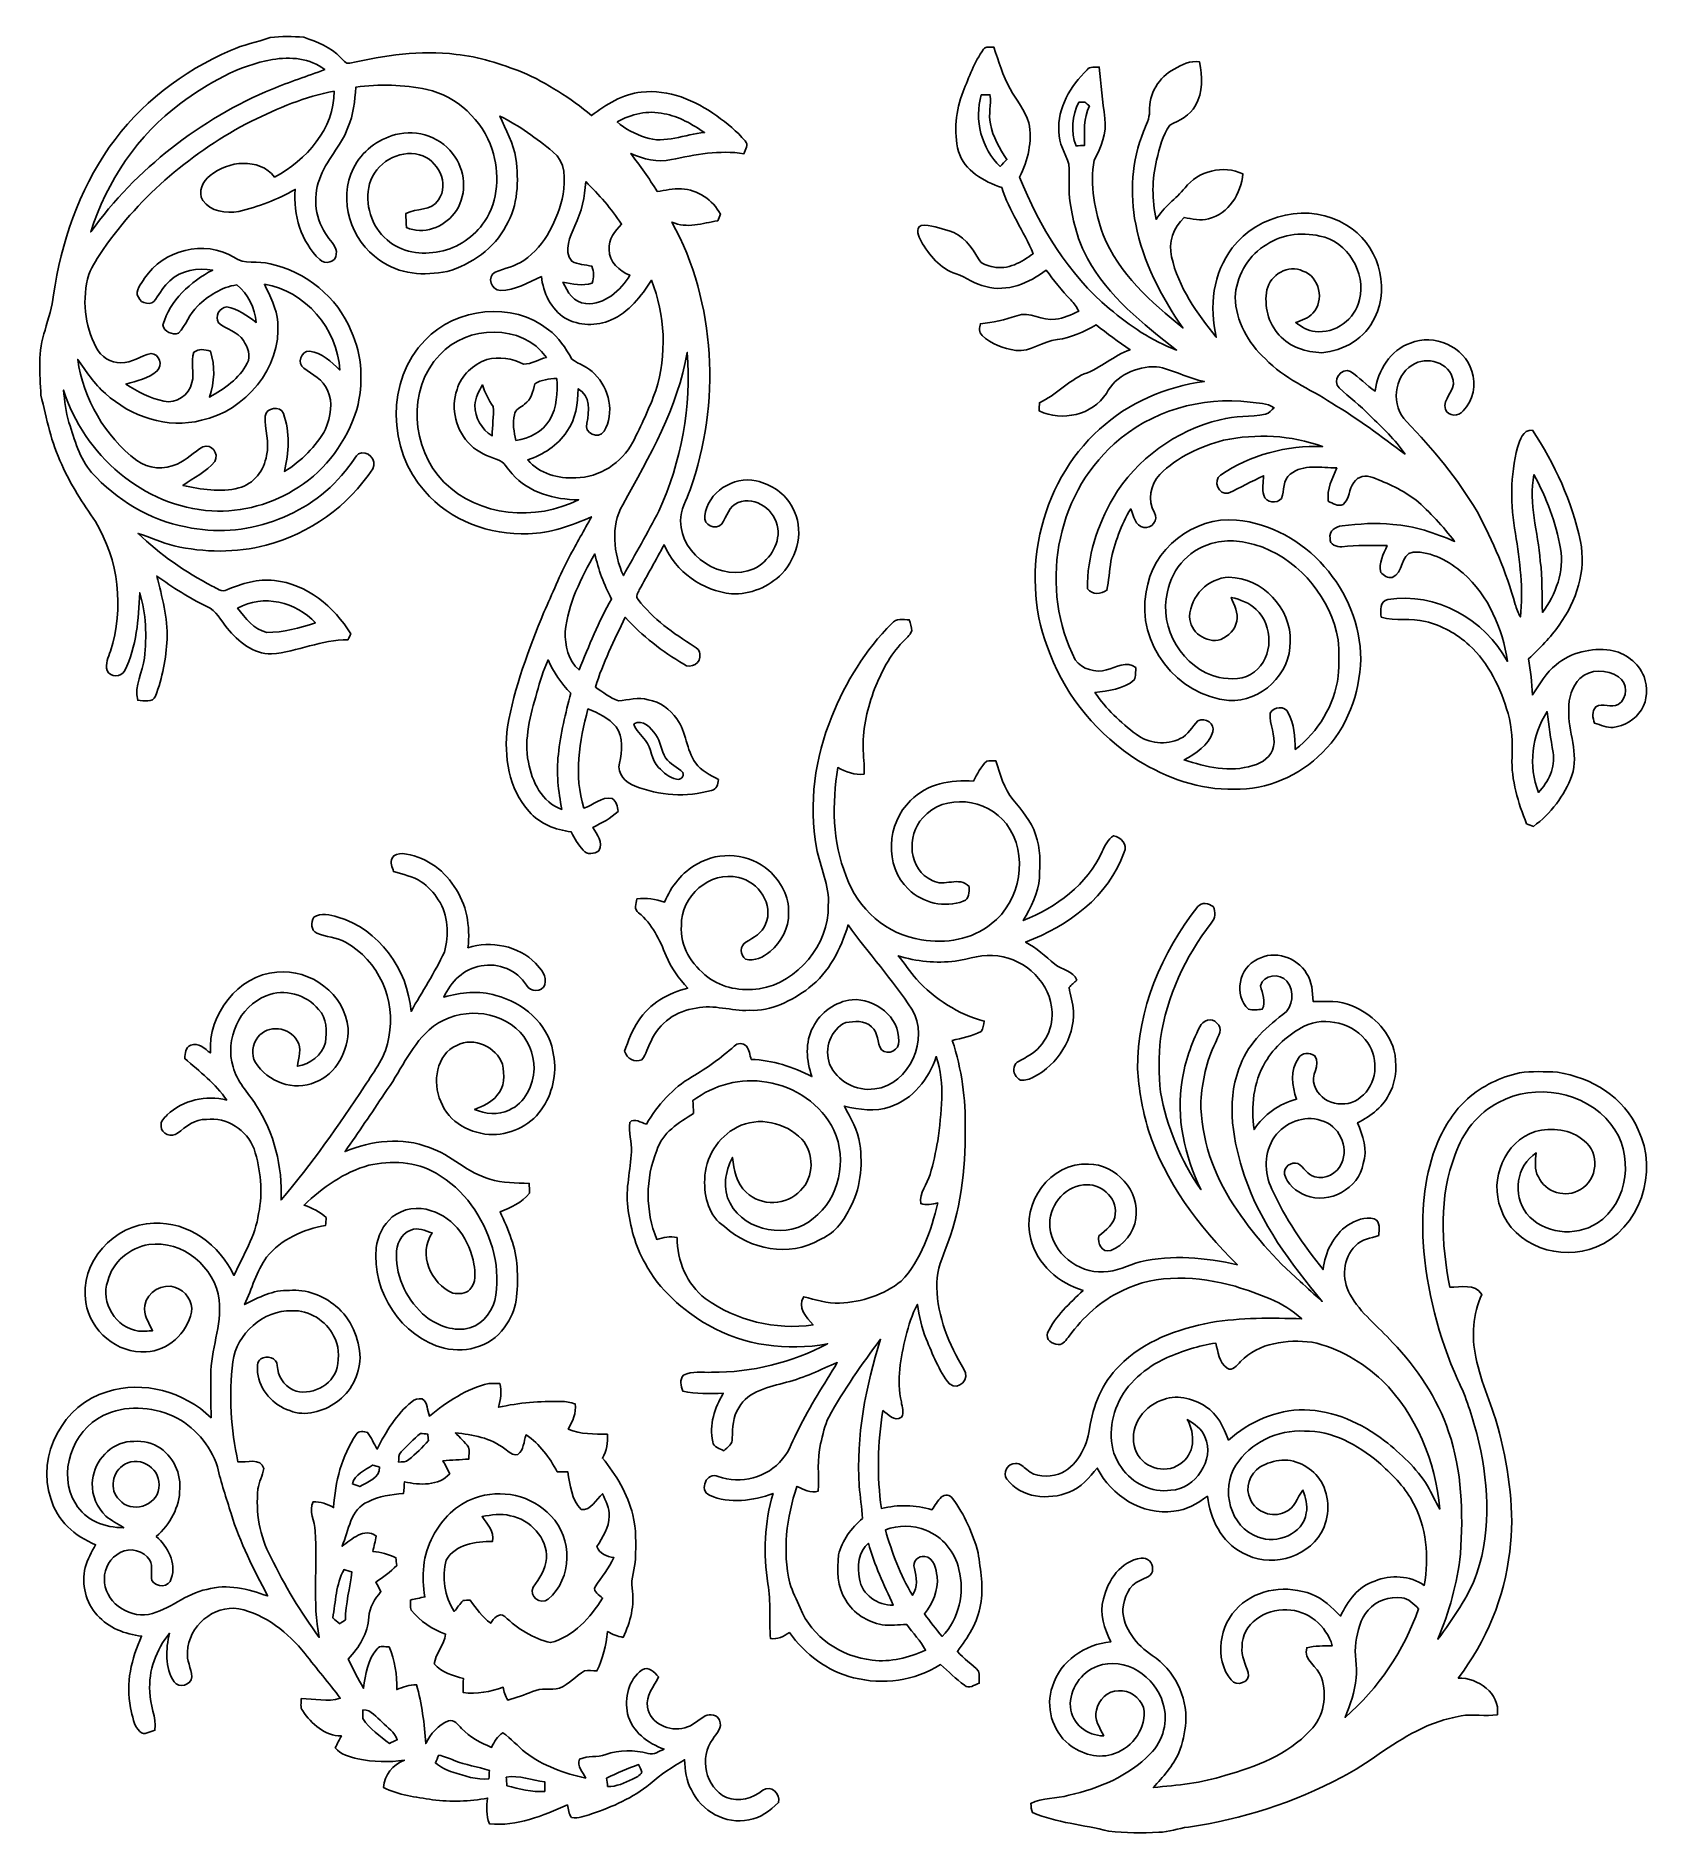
# Model space of a CAD drawing. Header units: centimetres. Extents: x -11.4 to 11.4, y -12.6 to 12.6.
import ezdxf

# ---------------------------------------------------------------- set-up
doc = ezdxf.new("R2010")
doc.units = ezdxf.units.CM
doc.header["$MEASUREMENT"] = 0
doc.layers.add('Camada 1', color=7, linetype='Continuous')

msp = doc.modelspace()

# ---------------------------------------------------------------- linework, layer by layer
at = {"layer": 'Camada 1', "color": 167}
for points, knots in [([(-8.62259, 12.39308), (-8.44338, 12.4714), (-8.249, 12.50561), (-8.0652, 12.57123), (-8.0652, 12.57123), (-7.91033, 12.59487), (-7.75124, 12.58817), (-7.59529, 12.57617), (-7.59529, 12.57617), (-7.41009, 12.51055), (-7.21359, 12.4407), (-7.07743, 12.29147), (-7.07743, 12.29147), (-7.03896, 12.2615), (-7.00651, 12.1987), (-6.94901, 12.21351), (-6.94901, 12.21351), (-6.46041, 12.31618), (-5.95665, 12.40507), (-5.45641, 12.33557), (-5.45641, 12.33557), (-5.13362, 12.31053), (-4.82917, 12.19481), (-4.52649, 12.08863), (-4.52649, 12.08863), (-4.17617, 11.93235), (-3.84915, 11.7242), (-3.55564, 11.47762), (-3.55564, 11.47762), (-3.34822, 11.63249), (-3.11996, 11.78101), (-2.85503, 11.80465), (-2.85503, 11.80465), (-2.47156, 11.85156), (-2.09832, 11.69211), (-1.79351, 11.47127), (-1.79351, 11.47127), (-1.65276, 11.36614), (-1.50847, 11.2596), (-1.39841, 11.12096), (-1.39841, 11.12096), (-1.33667, 11.06946), (-1.3977, 10.99961), (-1.41357, 10.94069), (-1.41357, 10.94069), (-1.75472, 10.99784), (-2.09902, 10.92835), (-2.43275, 10.85814), (-2.43275, 10.85814), (-2.62643, 10.82075), (-2.82645, 10.86026), (-3.00143, 10.94669), (-3.00143, 10.94669), (-2.87372, 10.77136), (-2.74425, 10.59709), (-2.63102, 10.41152), (-2.63102, 10.41152), (-2.51882, 10.4274), (-2.40665, 10.45351), (-2.29234, 10.44963), (-2.29234, 10.44963), (-2.06375, 10.43657), (-1.84962, 10.29476), (-1.74342, 10.09261), (-1.74342, 10.09261), (-1.75294, 10.06968), (-1.772, 10.02347), (-1.78118, 10.00054), (-1.78118, 10.00054), (-1.99495, 9.96703), (-2.21509, 9.88412), (-2.42429, 9.98255), (-2.42429, 9.98255), (-1.80304, 8.84202), (-1.74059, 7.43795), (-2.16992, 6.22087), (-2.16992, 6.22087), (-2.2232, 6.07905), (-2.30187, 5.94113), (-2.3047, 5.7859), (-2.3047, 5.7859), (-2.30082, 5.29978), (-1.7212, 4.91525), (-1.27458, 5.11386), (-1.27458, 5.11386), (-1.06749, 5.21616), (-0.91052, 5.44335), (-0.93661, 5.68006), (-0.93661, 5.68006), (-0.96801, 5.9316), (-1.24566, 6.14186), (-1.49472, 6.04448), (-1.49472, 6.04448), (-1.62382, 5.99439), (-1.65593, 5.84941), (-1.72261, 5.74392), (-1.72261, 5.74392), (-1.80939, 5.65431), (-1.99002, 5.72487), (-1.96391, 5.85645), (-1.96391, 5.85645), (-1.92651, 6.18842), (-1.55928, 6.41948), (-1.24107, 6.34893), (-1.24107, 6.34893), (-1.03011, 6.29884), (-0.82973, 6.17149), (-0.73201, 5.97252), (-0.73201, 5.97252), (-0.56091, 5.67477), (-0.65651, 5.28742), (-0.88123, 5.04506), (-0.88123, 5.04506), (-1.06432, 4.86056), (-1.32574, 4.74944), (-1.58679, 4.76215), (-1.58679, 4.76215), (-1.9946, 4.80518), (-2.37277, 5.07188), (-2.53576, 5.45112), (-2.53576, 5.45112), (-2.64548, 5.23699), (-2.77001, 5.03096), (-2.88254, 4.81858), (-2.88254, 4.81858), (-2.90054, 4.77626), (-2.94216, 4.72581), (-2.90018, 4.68383), (-2.90018, 4.68383), (-2.69063, 4.40901), (-2.40276, 4.20758), (-2.11313, 4.02519), (-2.11313, 4.02519), (-2.07997, 3.99661), (-2.02318, 3.96768), (-2.03093, 3.91548), (-2.03093, 3.91548), (-2.01012, 3.79906), (-2.16041, 3.69851), (-2.25602, 3.77472), (-2.25602, 3.77472), (-2.56117, 3.95216), (-2.84198, 4.17264), (-3.08115, 4.43301), (-3.08115, 4.43301), (-3.23427, 4.11268), (-3.39548, 3.79377), (-3.49849, 3.45263), (-3.49849, 3.45263), (-3.39548, 3.38278), (-3.296, 3.30022), (-3.17641, 3.26143), (-3.17641, 3.26143), (-3.03776, 3.2706), (-2.89701, 3.31786), (-2.75907, 3.27589), (-2.75907, 3.27589), (-2.59326, 3.24801), (-2.44827, 3.1443), (-2.35479, 3.00637), (-2.35479, 3.00637), (-2.22074, 2.82151), (-2.22532, 2.57422), (-2.09337, 2.38794), (-2.09337, 2.38794), (-2.01541, 2.27541), (-1.88524, 2.22144), (-1.77095, 2.15406), (-1.77095, 2.15406), (-1.77977, 2.09125), (-1.79351, 2.01648), (-1.86867, 2.00377), (-1.86867, 2.00377), (-2.21933, 1.90183), (-2.60456, 1.9297), (-2.94286, 2.0634), (-2.94286, 2.0634), (-3.0734, 2.10996), (-3.20075, 2.23697), (-3.16052, 2.38653), (-3.16052, 2.38653), (-3.1242, 2.55481), (-3.10127, 2.74637), (-3.20886, 2.89453), (-3.20886, 2.89453), (-3.31011, 3.0173), (-3.45827, 3.09279), (-3.60539, 3.14607), (-3.60539, 3.14607), (-3.72109, 2.69628), (-3.80683, 2.20839), (-3.66077, 1.75577), (-3.66077, 1.75577), (-3.52672, 1.79351), (-3.41312, 1.92369), (-3.26531, 1.88736), (-3.26531, 1.88736), (-3.19829, 1.85173), (-3.1884, 1.77517), (-3.18169, 1.70709), (-3.18169, 1.70709), (-3.28295, 1.60972), (-3.40959, 1.54693), (-3.53377, 1.48412), (-3.53377, 1.48412), (-3.48121, 1.3843), (-3.3803, 1.27316), (-3.45193, 1.15639), (-3.45193, 1.15639), (-3.51189, 1.10912), (-3.61914, 1.09607), (-3.66994, 1.16275), (-3.66994, 1.16275), (-3.74227, 1.23647), (-3.78919, 1.32997), (-3.83821, 1.41958), (-3.83821, 1.41958), (-4.05906, 1.45062), (-4.28342, 1.53175), (-4.43123, 1.70673), (-4.43123, 1.70673), (-4.71594, 2.0253), (-4.78861, 2.48214), (-4.73287, 2.89418), (-4.73287, 2.89418), (-4.63937, 3.45263), (-4.4323, 3.98215), (-4.22416, 4.50566), (-4.22416, 4.50566), (-4.09963, 4.76108), (-4.00297, 5.02884), (-3.86749, 5.27897), (-3.86749, 5.27897), (-3.76273, 5.46734), (-3.65936, 5.65608), (-3.55458, 5.84412), (-3.55458, 5.84412), (-3.8354, 5.71994), (-4.13208, 5.60951), (-4.44287, 5.6067), (-4.44287, 5.6067), (-4.98052, 5.58553), (-5.54355, 5.7866), (-5.89562, 6.20394), (-5.89562, 6.20394), (-6.41738, 6.78003), (-6.44489, 7.76145), (-5.89138, 8.3252), (-5.89138, 8.3252), (-5.45324, 8.78663), (-4.66302, 8.8713), (-4.15819, 8.47124), (-4.15819, 8.47124), (-4.01143, 8.36753), (-3.92148, 8.20984), (-3.83046, 8.0592), (-3.83046, 8.0592), (-3.72779, 7.98371), (-3.59833, 7.94596), (-3.50979, 7.84965), (-3.50979, 7.84965), (-3.30341, 7.64786), (-3.22509, 7.29933), (-3.37819, 7.04497), (-3.37819, 7.04497), (-3.45193, 6.92396), (-3.66923, 7.01886), (-3.61984, 7.15892), (-3.61984, 7.15892), (-3.58245, 7.32508), (-3.56904, 7.54238), (-3.73909, 7.64187), (-3.73909, 7.64187), (-3.75496, 7.43479), (-3.76802, 7.21254), (-3.90136, 7.04179), (-3.90136, 7.04179), (-4.0266, 6.84318), (-4.23192, 6.71865), (-4.44923, 6.64279), (-4.44923, 6.64279), (-4.2859, 6.44701), (-4.02025, 6.37716), (-3.77367, 6.39339), (-3.77367, 6.39339), (-3.44204, 6.39375), (-3.12985, 6.60152), (-2.97497, 6.8901), (-2.97497, 6.8901), (-2.85221, 7.12576), (-2.74284, 7.36847), (-2.65112, 7.61753), (-2.65112, 7.61753), (-2.49485, 8.12129), (-2.51741, 8.67621), (-2.7118, 9.16622), (-2.7118, 9.16622), (-2.85679, 8.94221), (-3.02682, 8.71502), (-3.28012, 8.60742), (-3.28012, 8.60742), (-3.48438, 8.51781), (-3.72921, 8.52205), (-3.9243, 8.63388), (-3.9243, 8.63388), (-4.12291, 8.75911), (-4.23262, 8.98948), (-4.25838, 9.21737), (-4.25838, 9.21737), (-4.44005, 9.12918), (-4.62526, 9.02723), (-4.832, 9.02052), (-4.832, 9.02052), (-4.96322, 9.02017), (-5.02673, 9.21667), (-4.90643, 9.27981), (-4.90643, 9.27981), (-4.77202, 9.33167), (-4.62774, 9.36237), (-4.50603, 9.44386), (-4.50603, 9.44386), (-4.1977, 9.65588), (-4.0326, 10.01712), (-3.9504, 10.37166), (-3.9504, 10.37166), (-3.92253, 10.57345), (-3.91371, 10.8338), (-4.09504, 10.96962), (-4.09504, 10.96962), (-4.32929, 11.15553), (-4.57022, 11.33862), (-4.84046, 11.46915), (-4.84046, 11.46915), (-4.75826, 11.27441), (-4.64643, 11.0878), (-4.61715, 10.87472), (-4.61715, 10.87472), (-4.57341, 10.55828), (-4.58435, 10.21503), (-4.75192, 9.93316), (-4.75192, 9.93316), (-4.92125, 9.61248), (-5.23592, 9.38636), (-5.58129, 9.28934), (-5.58129, 9.28934), (-5.90125, 9.22408), (-6.25968, 9.24594), (-6.52885, 9.44845), (-6.52885, 9.44845), (-6.93702, 9.71867), (-7.11729, 10.29616), (-6.89539, 10.73996), (-6.89539, 10.73996), (-6.78249, 10.97455), (-6.55601, 11.14107), (-6.30765, 11.20916), (-6.30765, 11.20916), (-6.00075, 11.29136), (-5.63915, 11.1707), (-5.47051, 10.89518), (-5.47051, 10.89518), (-5.31106, 10.66306), (-5.30436, 10.32756), (-5.48181, 10.10355), (-5.48181, 10.10355), (-5.63174, 9.90494), (-5.91855, 9.80052), (-6.1528, 9.90529), (-6.1528, 9.90529), (-6.15738, 9.97161), (-6.15984, 10.03793), (-6.16055, 10.10425), (-6.16055, 10.10425), (-6.01274, 10.1808), (-5.80284, 10.13283), (-5.70406, 10.2937), (-5.70406, 10.2937), (-5.53826, 10.523), (-5.71358, 10.86026), (-5.96971, 10.92658), (-5.96971, 10.92658), (-6.2618, 11.0049), (-6.592, 10.80876), (-6.67032, 10.51806), (-6.67032, 10.51806), (-6.74299, 10.23866), (-6.64845, 9.91834), (-6.42443, 9.73278), (-6.42443, 9.73278), (-6.22687, 9.55674), (-5.93936, 9.51512), (-5.68678, 9.56839), (-5.68678, 9.56839), (-5.42924, 9.61425), (-5.20452, 9.77864), (-5.05495, 9.9896), (-5.05495, 9.9896), (-4.85598, 10.28382), (-4.84399, 10.67188), (-4.94805, 11.00278), (-4.94805, 11.00278), (-5.08776, 11.4113), (-5.43947, 11.75208), (-5.86598, 11.84345), (-5.86598, 11.84345), (-6.19371, 11.91153), (-6.5345, 11.92106), (-6.86576, 11.87555), (-6.86576, 11.87555), (-6.87563, 11.68293), (-6.89715, 11.4882), (-6.97512, 11.31005), (-6.97512, 11.31005), (-7.06613, 11.04441), (-7.28768, 10.84897), (-7.3741, 10.58156), (-7.3741, 10.58156), (-7.47501, 10.31662), (-7.4295, 10.00689), (-7.26086, 9.78005), (-7.26086, 9.78005), (-7.21395, 9.70209), (-7.12187, 9.63471), (-7.13809, 9.53346), (-7.13809, 9.53346), (-7.13351, 9.42128), (-7.30215, 9.37436), (-7.37093, 9.4562), (-7.37093, 9.4562), (-7.63305, 9.70702), (-7.74522, 10.08379), (-7.71384, 10.44045), (-7.71384, 10.44045), (-7.96113, 10.29723), (-8.23136, 10.1988), (-8.50793, 10.13071), (-8.50793, 10.13071), (-8.68503, 10.10214), (-8.90058, 10.13001), (-9.01417, 10.28382), (-9.01417, 10.28382), (-9.08543, 10.40659), (-9.01099, 10.55652), (-8.90763, 10.63554), (-8.90763, 10.63554), (-8.66034, 10.84262), (-8.22254, 10.8906), (-8.00522, 10.61473), (-8.00522, 10.61473), (-7.56002, 10.84897), (-7.16421, 11.29171), (-7.16774, 11.81911), (-7.16774, 11.81911), (-7.57519, 11.74679), (-7.95831, 11.57957), (-8.32838, 11.39965), (-8.32838, 11.39965), (-9.15, 10.97421), (-9.88201, 10.36143), (-10.41012, 9.59872), (-10.41012, 9.59872), (-10.48384, 9.48477), (-10.56498, 9.3733), (-10.61402, 9.2456), (-10.61402, 9.2456), (-10.70856, 8.90763), (-10.67716, 8.53122), (-10.50854, 8.22148), (-10.50854, 8.22148), (-10.44469, 8.09448), (-10.30639, 7.99958), (-10.16141, 8.00805), (-10.16141, 8.00805), (-10.00759, 7.99747), (-9.88483, 8.11001), (-9.73913, 8.13787), (-9.73913, 8.13787), (-9.62236, 8.12799), (-9.56945, 7.97313), (-9.6527, 7.89233), (-9.6527, 7.89233), (-9.77512, 7.7851), (-9.93951, 7.75194), (-10.0912, 7.70784), (-10.0912, 7.70784), (-9.93034, 7.59707), (-9.75147, 7.50851), (-9.55957, 7.4676), (-9.55957, 7.4676), (-9.38671, 7.42702), (-9.19726, 7.55509), (-9.1641, 7.72759), (-9.1641, 7.72759), (-9.12565, 7.86765), (-9.18668, 8.01687), (-9.13835, 8.15445), (-9.13835, 8.15445), (-9.06992, 8.20842), (-8.98348, 8.19185), (-8.90622, 8.17138), (-8.90622, 8.17138), (-8.83531, 7.96183), (-8.84837, 7.73358), (-8.91857, 7.52581), (-8.91857, 7.52581), (-8.70691, 7.63693), (-8.503, 7.78544), (-8.38835, 8.00064), (-8.38835, 8.00064), (-8.33049, 8.10471), (-8.3827, 8.22748), (-8.44232, 8.31814), (-8.44232, 8.31814), (-8.5224, 8.44515), (-8.68326, 8.47336), (-8.79051, 8.56826), (-8.79051, 8.56826), (-8.84872, 8.65786), (-8.78098, 8.78204), (-8.67656, 8.79192), (-8.67656, 8.79192), (-8.5164, 8.769), (-8.39152, 8.65998), (-8.26099, 8.57426), (-8.26099, 8.57426), (-8.28604, 8.77322), (-8.37423, 8.97536), (-8.53651, 9.09954), (-8.53651, 9.09954), (-8.74641, 9.07097), (-8.93586, 8.94926), (-9.08473, 8.80251), (-9.08473, 8.80251), (-9.19832, 8.69314), (-9.24912, 8.53722), (-9.35389, 8.42115), (-9.35389, 8.42115), (-9.44491, 8.39611), (-9.55251, 8.44056), (-9.57403, 8.53863), (-9.57403, 8.53863), (-9.4689, 8.88434), (-9.18668, 9.1447), (-8.87341, 9.30839), (-8.87341, 9.30839), (-9.08226, 9.34226), (-9.31721, 9.30839), (-9.4749, 9.15705), (-9.4749, 9.15705), (-9.55992, 9.08579), (-9.61143, 8.9863), (-9.67493, 8.89705), (-9.67493, 8.89705), (-9.7282, 8.80497), (-9.8813, 8.83143), (-9.91693, 8.92563), (-9.91693, 8.92563), (-9.9762, 9.02299), (-9.87248, 9.11331), (-9.82909, 9.19409), (-9.82909, 9.19409), (-9.56768, 9.59202), (-8.99019, 9.73913), (-8.57849, 9.49113), (-8.57849, 9.49113), (-8.42997, 9.37683), (-8.23736, 9.44456), (-8.06838, 9.39799), (-8.06838, 9.39799), (-7.56813, 9.28863), (-7.12257, 8.9281), (-6.92891, 8.4515), (-6.92891, 8.4515), (-6.77016, 8.11071), (-6.75534, 7.71207), (-6.84917, 7.35117), (-6.84917, 7.35117), (-6.99169, 6.91127), (-7.27569, 6.50875), (-7.66867, 6.25863), (-7.66867, 6.25863), (-8.0271, 6.02543), (-8.45925, 5.90232), (-8.88717, 5.92632), (-8.88717, 5.92632), (-9.84673, 5.98346), (-10.6874, 6.71829), (-10.9675, 7.62282), (-10.9675, 7.62282), (-10.95162, 7.47006), (-10.93752, 7.3159), (-10.89166, 7.16845), (-10.89166, 7.16845), (-10.81263, 6.92431), (-10.74666, 6.66362), (-10.57345, 6.4657), (-10.57345, 6.4657), (-10.22597, 6.08153), (-9.75959, 5.80002), (-9.24877, 5.70123), (-9.24877, 5.70123), (-8.43492, 5.52272), (-7.53604, 5.83423), (-7.0125, 6.48334), (-7.0125, 6.48334), (-6.94548, 6.56096), (-6.89645, 6.65232), (-6.82659, 6.72711), (-6.82659, 6.72711), (-6.70207, 6.79414), (-6.55742, 6.63787), (-6.62515, 6.51968), (-6.62515, 6.51968), (-6.9677, 5.99122), (-7.51662, 5.6074), (-8.12341, 5.44405), (-8.12341, 5.44405), (-8.54533, 5.33788), (-8.9923, 5.33893), (-9.41528, 5.43736), (-9.41528, 5.43736), (-9.58991, 5.47758), (-9.75077, 5.55837), (-9.92046, 5.61199), (-9.92046, 5.61199), (-9.61707, 5.31213), (-9.25688, 5.07434), (-8.88294, 4.87115), (-8.88294, 4.87115), (-8.81697, 4.8447), (-8.74606, 4.77801), (-8.67269, 4.81929), (-8.67269, 4.81929), (-8.46384, 4.90784), (-8.23736, 4.97804), (-8.0077, 4.94982), (-8.0077, 4.94982), (-7.55261, 4.9022), (-7.16808, 4.58082), (-6.9342, 4.20263), (-6.9342, 4.20263), (-6.94407, 4.18182), (-6.96348, 4.13985), (-6.97301, 4.11868), (-6.97301, 4.11868), (-7.34306, 4.12114), (-7.68244, 3.94935), (-8.04721, 3.91865), (-8.04721, 3.91865), (-8.30157, 3.91795), (-8.51711, 4.08975), (-8.66845, 4.27989), (-8.66845, 4.27989), (-8.75911, 4.38643), (-8.81979, 4.52931), (-8.95631, 4.5854), (-8.95631, 4.5854), (-9.20432, 4.70393), (-9.43397, 4.85527), (-9.65835, 5.0119), (-9.65835, 5.0119), (-9.58497, 4.72227), (-9.5063, 4.42911), (-9.51229, 4.1275), (-9.51229, 4.1275), (-9.52817, 3.85514), (-9.58144, 3.58422), (-9.67528, 3.32775), (-9.67528, 3.32775), (-9.71655, 3.22615), (-9.84144, 3.26602), (-9.92505, 3.26918), (-9.92505, 3.26918), (-9.98149, 3.47556), (-9.85449, 3.66148), (-9.83156, 3.86186), (-9.83156, 3.86186), (-9.79981, 4.16736), (-9.80263, 4.48274), (-9.89859, 4.77767), (-9.89859, 4.77767), (-9.91376, 4.40725), (-9.9388, 4.02132), (-10.1092, 3.68511), (-10.1092, 3.68511), (-10.15894, 3.5881), (-10.30745, 3.5888), (-10.3572, 3.6844), (-10.3572, 3.6844), (-10.38437, 3.7793), (-10.33992, 3.87139), (-10.30993, 3.95922), (-10.30993, 3.95922), (-10.11484, 4.55824), (-10.19069, 5.24016), (-10.52124, 5.77744), (-10.52124, 5.77744), (-10.69199, 6.03532), (-10.87154, 6.29072), (-10.99079, 6.57789), (-10.99079, 6.57789), (-11.14565, 6.88269), (-11.2021, 7.22312), (-11.28606, 7.55085), (-11.28606, 7.55085), (-11.29806, 7.85529), (-11.33228, 8.17386), (-11.22679, 8.46631), (-11.22679, 8.46631), (-11.18199, 8.62965), (-11.12379, 8.79016), (-11.11002, 8.9602), (-11.11002, 8.9602), (-10.99925, 9.69504), (-10.75372, 10.41929), (-10.3258, 11.03171), (-10.3258, 11.03171), (-9.90247, 11.63496), (-9.29498, 12.09886), (-8.62259, 12.39308)], [0, 0, 0, 0, 0.00552486, 0.00552486, 0.00552486, 0.00552486, 0.01104972, 0.01104972, 0.01104972, 0.01104972, 0.01657459, 0.01657459, 0.01657459, 0.01657459, 0.02209945, 0.02209945, 0.02209945, 0.02209945, 0.02762431, 0.02762431, 0.02762431, 0.02762431, 0.03314917, 0.03314917, 0.03314917, 0.03314917, 0.03867403, 0.03867403, 0.03867403, 0.03867403, 0.0441989, 0.0441989, 0.0441989, 0.0441989, 0.04972376, 0.04972376, 0.04972376, 0.04972376, 0.05524862, 0.05524862, 0.05524862, 0.05524862, 0.06077348, 0.06077348, 0.06077348, 0.06077348, 0.06629834, 0.06629834, 0.06629834, 0.06629834, 0.0718232, 0.0718232, 0.0718232, 0.0718232, 0.07734807, 0.07734807, 0.07734807, 0.07734807, 0.08287293, 0.08287293, 0.08287293, 0.08287293, 0.08839779, 0.08839779, 0.08839779, 0.08839779, 0.09392265, 0.09392265, 0.09392265, 0.09392265, 0.09944751, 0.09944751, 0.09944751, 0.09944751, 0.10497238, 0.10497238, 0.10497238, 0.10497238, 0.11049724, 0.11049724, 0.11049724, 0.11049724, 0.1160221, 0.1160221, 0.1160221, 0.1160221, 0.12154696, 0.12154696, 0.12154696, 0.12154696, 0.12707182, 0.12707182, 0.12707182, 0.12707182, 0.13259669, 0.13259669, 0.13259669, 0.13259669, 0.13812155, 0.13812155, 0.13812155, 0.13812155, 0.14364641, 0.14364641, 0.14364641, 0.14364641, 0.14917127, 0.14917127, 0.14917127, 0.14917127, 0.15469613, 0.15469613, 0.15469613, 0.15469613, 0.16022099, 0.16022099, 0.16022099, 0.16022099, 0.16574586, 0.16574586, 0.16574586, 0.16574586, 0.17127072, 0.17127072, 0.17127072, 0.17127072, 0.17679558, 0.17679558, 0.17679558, 0.17679558, 0.18232044, 0.18232044, 0.18232044, 0.18232044, 0.1878453, 0.1878453, 0.1878453, 0.1878453, 0.19337017, 0.19337017, 0.19337017, 0.19337017, 0.19889503, 0.19889503, 0.19889503, 0.19889503, 0.20441989, 0.20441989, 0.20441989, 0.20441989, 0.20994475, 0.20994475, 0.20994475, 0.20994475, 0.21546961, 0.21546961, 0.21546961, 0.21546961, 0.22099448, 0.22099448, 0.22099448, 0.22099448, 0.22651934, 0.22651934, 0.22651934, 0.22651934, 0.2320442, 0.2320442, 0.2320442, 0.2320442, 0.23756906, 0.23756906, 0.23756906, 0.23756906, 0.24309392, 0.24309392, 0.24309392, 0.24309392, 0.24861878, 0.24861878, 0.24861878, 0.24861878, 0.25414365, 0.25414365, 0.25414365, 0.25414365, 0.25966851, 0.25966851, 0.25966851, 0.25966851, 0.26519337, 0.26519337, 0.26519337, 0.26519337, 0.27071823, 0.27071823, 0.27071823, 0.27071823, 0.27624309, 0.27624309, 0.27624309, 0.27624309, 0.28176796, 0.28176796, 0.28176796, 0.28176796, 0.28729282, 0.28729282, 0.28729282, 0.28729282, 0.29281768, 0.29281768, 0.29281768, 0.29281768, 0.29834254, 0.29834254, 0.29834254, 0.29834254, 0.3038674, 0.3038674, 0.3038674, 0.3038674, 0.30939227, 0.30939227, 0.30939227, 0.30939227, 0.31491713, 0.31491713, 0.31491713, 0.31491713, 0.32044199, 0.32044199, 0.32044199, 0.32044199, 0.32596685, 0.32596685, 0.32596685, 0.32596685, 0.33149171, 0.33149171, 0.33149171, 0.33149171, 0.33701657, 0.33701657, 0.33701657, 0.33701657, 0.34254144, 0.34254144, 0.34254144, 0.34254144, 0.3480663, 0.3480663, 0.3480663, 0.3480663, 0.35359116, 0.35359116, 0.35359116, 0.35359116, 0.35911602, 0.35911602, 0.35911602, 0.35911602, 0.36464088, 0.36464088, 0.36464088, 0.36464088, 0.37016575, 0.37016575, 0.37016575, 0.37016575, 0.37569061, 0.37569061, 0.37569061, 0.37569061, 0.38121547, 0.38121547, 0.38121547, 0.38121547, 0.38674033, 0.38674033, 0.38674033, 0.38674033, 0.39226519, 0.39226519, 0.39226519, 0.39226519, 0.39779006, 0.39779006, 0.39779006, 0.39779006, 0.40331492, 0.40331492, 0.40331492, 0.40331492, 0.40883978, 0.40883978, 0.40883978, 0.40883978, 0.41436464, 0.41436464, 0.41436464, 0.41436464, 0.4198895, 0.4198895, 0.4198895, 0.4198895, 0.42541436, 0.42541436, 0.42541436, 0.42541436, 0.43093923, 0.43093923, 0.43093923, 0.43093923, 0.43646409, 0.43646409, 0.43646409, 0.43646409, 0.44198895, 0.44198895, 0.44198895, 0.44198895, 0.44751381, 0.44751381, 0.44751381, 0.44751381, 0.45303867, 0.45303867, 0.45303867, 0.45303867, 0.45856354, 0.45856354, 0.45856354, 0.45856354, 0.4640884, 0.4640884, 0.4640884, 0.4640884, 0.46961326, 0.46961326, 0.46961326, 0.46961326, 0.47513812, 0.47513812, 0.47513812, 0.47513812, 0.48066298, 0.48066298, 0.48066298, 0.48066298, 0.48618785, 0.48618785, 0.48618785, 0.48618785, 0.49171271, 0.49171271, 0.49171271, 0.49171271, 0.49723757, 0.49723757, 0.49723757, 0.49723757, 0.50276243, 0.50276243, 0.50276243, 0.50276243, 0.50828729, 0.50828729, 0.50828729, 0.50828729, 0.51381215, 0.51381215, 0.51381215, 0.51381215, 0.51933702, 0.51933702, 0.51933702, 0.51933702, 0.52486188, 0.52486188, 0.52486188, 0.52486188, 0.53038674, 0.53038674, 0.53038674, 0.53038674, 0.5359116, 0.5359116, 0.5359116, 0.5359116, 0.54143646, 0.54143646, 0.54143646, 0.54143646, 0.54696133, 0.54696133, 0.54696133, 0.54696133, 0.55248619, 0.55248619, 0.55248619, 0.55248619, 0.55801105, 0.55801105, 0.55801105, 0.55801105, 0.56353591, 0.56353591, 0.56353591, 0.56353591, 0.56906077, 0.56906077, 0.56906077, 0.56906077, 0.57458564, 0.57458564, 0.57458564, 0.57458564, 0.5801105, 0.5801105, 0.5801105, 0.5801105, 0.58563536, 0.58563536, 0.58563536, 0.58563536, 0.59116022, 0.59116022, 0.59116022, 0.59116022, 0.59668508, 0.59668508, 0.59668508, 0.59668508, 0.60220994, 0.60220994, 0.60220994, 0.60220994, 0.60773481, 0.60773481, 0.60773481, 0.60773481, 0.61325967, 0.61325967, 0.61325967, 0.61325967, 0.61878453, 0.61878453, 0.61878453, 0.61878453, 0.62430939, 0.62430939, 0.62430939, 0.62430939, 0.62983425, 0.62983425, 0.62983425, 0.62983425, 0.63535912, 0.63535912, 0.63535912, 0.63535912, 0.64088398, 0.64088398, 0.64088398, 0.64088398, 0.64640884, 0.64640884, 0.64640884, 0.64640884, 0.6519337, 0.6519337, 0.6519337, 0.6519337, 0.65745856, 0.65745856, 0.65745856, 0.65745856, 0.66298343, 0.66298343, 0.66298343, 0.66298343, 0.66850829, 0.66850829, 0.66850829, 0.66850829, 0.67403315, 0.67403315, 0.67403315, 0.67403315, 0.67955801, 0.67955801, 0.67955801, 0.67955801, 0.68508287, 0.68508287, 0.68508287, 0.68508287, 0.69060773, 0.69060773, 0.69060773, 0.69060773, 0.6961326, 0.6961326, 0.6961326, 0.6961326, 0.70165746, 0.70165746, 0.70165746, 0.70165746, 0.70718232, 0.70718232, 0.70718232, 0.70718232, 0.71270718, 0.71270718, 0.71270718, 0.71270718, 0.71823204, 0.71823204, 0.71823204, 0.71823204, 0.72375691, 0.72375691, 0.72375691, 0.72375691, 0.72928177, 0.72928177, 0.72928177, 0.72928177, 0.73480663, 0.73480663, 0.73480663, 0.73480663, 0.74033149, 0.74033149, 0.74033149, 0.74033149, 0.74585635, 0.74585635, 0.74585635, 0.74585635, 0.75138122, 0.75138122, 0.75138122, 0.75138122, 0.75690608, 0.75690608, 0.75690608, 0.75690608, 0.76243094, 0.76243094, 0.76243094, 0.76243094, 0.7679558, 0.7679558, 0.7679558, 0.7679558, 0.77348066, 0.77348066, 0.77348066, 0.77348066, 0.77900552, 0.77900552, 0.77900552, 0.77900552, 0.78453039, 0.78453039, 0.78453039, 0.78453039, 0.79005525, 0.79005525, 0.79005525, 0.79005525, 0.79558011, 0.79558011, 0.79558011, 0.79558011, 0.80110497, 0.80110497, 0.80110497, 0.80110497, 0.80662983, 0.80662983, 0.80662983, 0.80662983, 0.8121547, 0.8121547, 0.8121547, 0.8121547, 0.81767956, 0.81767956, 0.81767956, 0.81767956, 0.82320442, 0.82320442, 0.82320442, 0.82320442, 0.82872928, 0.82872928, 0.82872928, 0.82872928, 0.83425414, 0.83425414, 0.83425414, 0.83425414, 0.83977901, 0.83977901, 0.83977901, 0.83977901, 0.84530387, 0.84530387, 0.84530387, 0.84530387, 0.85082873, 0.85082873, 0.85082873, 0.85082873, 0.85635359, 0.85635359, 0.85635359, 0.85635359, 0.86187845, 0.86187845, 0.86187845, 0.86187845, 0.86740331, 0.86740331, 0.86740331, 0.86740331, 0.87292818, 0.87292818, 0.87292818, 0.87292818, 0.87845304, 0.87845304, 0.87845304, 0.87845304, 0.8839779, 0.8839779, 0.8839779, 0.8839779, 0.88950276, 0.88950276, 0.88950276, 0.88950276, 0.89502762, 0.89502762, 0.89502762, 0.89502762, 0.90055249, 0.90055249, 0.90055249, 0.90055249, 0.90607735, 0.90607735, 0.90607735, 0.90607735, 0.91160221, 0.91160221, 0.91160221, 0.91160221, 0.91712707, 0.91712707, 0.91712707, 0.91712707, 0.92265193, 0.92265193, 0.92265193, 0.92265193, 0.9281768, 0.9281768, 0.9281768, 0.9281768, 0.93370166, 0.93370166, 0.93370166, 0.93370166, 0.93922652, 0.93922652, 0.93922652, 0.93922652, 0.94475138, 0.94475138, 0.94475138, 0.94475138, 0.95027624, 0.95027624, 0.95027624, 0.95027624, 0.9558011, 0.9558011, 0.9558011, 0.9558011, 0.96132597, 0.96132597, 0.96132597, 0.96132597, 0.96685083, 0.96685083, 0.96685083, 0.96685083, 0.97237569, 0.97237569, 0.97237569, 0.97237569, 0.97790055, 0.97790055, 0.97790055, 0.97790055, 0.98342541, 0.98342541, 0.98342541, 0.98342541, 0.98895028, 0.98895028, 0.98895028, 0.98895028, 1, 1, 1, 1]), ([(1.95192, 12.40754), (1.98508, 12.45305), (2.04576, 12.43294), (2.09337, 12.43824), (2.09337, 12.43824), (2.16958, 12.24244), (2.21509, 12.03359), (2.32692, 11.85333), (2.32692, 11.85333), (2.40736, 11.6914), (2.53824, 11.55417), (2.58621, 11.37673), (2.58621, 11.37673), (2.63842, 11.11637), (2.57598, 10.84721), (2.45674, 10.61402), (2.45674, 10.61402), (2.73649, 9.91622), (3.13901, 9.25124), (3.72004, 8.7637), (3.72004, 8.7637), (4.00332, 8.52769), (4.31305, 8.3132), (4.6616, 8.1855), (4.6616, 8.1855), (4.18923, 8.55203), (3.70275, 8.93621), (3.41207, 9.47173), (3.41207, 9.47173), (3.27625, 9.71091), (3.21062, 9.98184), (3.16723, 10.25102), (3.16723, 10.25102), (3.13867, 10.43092), (3.16159, 10.61295), (3.14854, 10.79358), (3.14854, 10.79358), (3.09879, 10.94563), (3.00284, 11.0871), (3.00813, 11.25325), (3.00813, 11.25325), (2.98414, 11.58662), (3.1757, 11.89248), (3.40395, 12.11862), (3.40395, 12.11862), (3.44594, 12.17259), (3.51683, 12.15602), (3.57575, 12.15743), (3.57575, 12.15743), (3.60432, 11.91789), (3.6202, 11.67694), (3.65512, 11.43811), (3.65512, 11.43811), (3.68406, 11.22997), (3.59974, 11.03241), (3.50519, 10.85285), (3.50519, 10.85285), (3.4417, 10.50183), (3.5133, 10.13741), (3.62973, 9.80474), (3.62973, 9.80474), (3.8481, 9.25759), (4.3053, 8.85859), (4.75121, 8.49524), (4.75121, 8.49524), (4.44393, 8.9348), (4.18958, 9.42233), (4.08727, 9.95257), (4.08727, 9.95257), (4.00295, 10.38472), (4.02872, 10.84403), (4.1984, 11.25325), (4.1984, 11.25325), (4.23333, 11.34497), (4.28308, 11.43528), (4.2813, 11.53618), (4.2813, 11.53618), (4.27073, 11.77819), (4.41113, 12.01984), (4.62704, 12.12956), (4.62704, 12.12956), (4.73569, 12.18847), (4.85493, 12.2562), (4.98369, 12.2308), (4.98369, 12.2308), (5.01967, 12.02724), (5.03695, 11.80465), (4.92512, 11.61979), (4.92512, 11.61979), (4.85705, 11.47233), (4.69935, 11.41341), (4.56635, 11.3418), (4.56635, 11.3418), (4.46263, 11.20034), (4.42207, 11.02147), (4.38185, 10.85285), (4.38185, 10.85285), (4.31587, 10.57945), (4.3127, 10.29299), (4.37479, 10.01818), (4.37479, 10.01818), (4.47781, 10.19386), (4.65208, 10.30605), (4.77979, 10.46091), (4.77979, 10.46091), (4.96252, 10.7001), (5.32165, 10.78934), (5.59364, 10.65812), (5.59364, 10.65812), (5.56472, 10.38436), (5.39537, 10.09685), (5.1121, 10.02982), (5.1121, 10.02982), (4.99779, 9.99207), (4.87997, 10.02735), (4.76603, 10.04711), (4.76603, 10.04711), (4.62138, 9.90494), (4.54342, 9.69433), (4.5921, 9.49289), (4.5921, 9.49289), (4.68488, 9.06391), (4.94946, 8.70091), (5.2197, 8.36471), (5.2197, 8.36471), (5.11668, 8.78874), (5.17207, 9.26817), (5.44405, 9.61954), (5.44405, 9.61954), (5.80424, 10.09614), (6.53591, 10.263), (7.04885, 9.93986), (7.04885, 9.93986), (7.48135, 9.68903), (7.66903, 9.09143), (7.44431, 8.64234), (7.44431, 8.64234), (7.31801, 8.3506), (7.00792, 8.17209), (6.6989, 8.14846), (6.6989, 8.14846), (6.48122, 8.15516), (6.25016, 8.22713), (6.1027, 8.39575), (6.1027, 8.39575), (5.94676, 8.56262), (5.88751, 8.80709), (5.93019, 9.02934), (5.93019, 9.02934), (5.975, 9.24313), (6.23288, 9.3927), (6.43573, 9.29463), (6.43573, 9.29463), (6.66891, 9.2149), (6.74334, 8.87623), (6.57401, 8.70196), (6.57401, 8.70196), (6.51228, 8.63105), (6.41772, 8.60565), (6.33448, 8.57002), (6.33448, 8.57002), (6.41597, 8.51288), (6.50346, 8.45431), (6.60646, 8.44761), (6.60646, 8.44761), (6.88764, 8.40809), (7.17161, 8.61836), (7.23018, 8.89316), (7.23018, 8.89316), (7.3272, 9.27311), (7.06225, 9.71056), (6.67419, 9.78605), (6.67419, 9.78605), (6.40679, 9.84814), (6.10763, 9.80474), (5.88398, 9.64), (5.88398, 9.64), (5.64727, 9.48266), (5.50016, 9.20785), (5.48323, 8.92563), (5.48323, 8.92563), (5.4931, 8.5919), (5.66737, 8.28357), (5.90868, 8.06026), (5.90868, 8.06026), (6.17149, 7.7865), (6.5285, 7.64363), (6.84142, 7.44044), (6.84142, 7.44044), (7.19983, 7.22488), (7.53568, 6.97547), (7.86906, 6.72394), (7.86906, 6.72394), (7.73606, 6.93208), (7.54415, 7.09188), (7.37446, 7.26863), (7.37446, 7.26863), (7.24181, 7.40798), (7.08483, 7.52016), (6.94655, 7.65315), (6.94655, 7.65315), (6.83331, 7.74381), (6.97618, 7.95655), (7.10318, 7.88351), (7.10318, 7.88351), (7.22806, 7.80379), (7.32788, 7.6916), (7.45067, 7.60835), (7.45067, 7.60835), (7.48417, 7.89693), (7.66268, 8.18585), (7.94702, 8.28251), (7.94702, 8.28251), (8.27298, 8.42151), (8.70513, 8.23241), (8.80921, 7.88916), (8.80921, 7.88916), (8.87482, 7.69902), (8.82402, 7.47572), (8.68608, 7.33), (8.68608, 7.33), (8.62434, 7.25275), (8.47619, 7.24923), (8.43633, 7.35012), (8.43633, 7.35012), (8.38658, 7.50322), (8.58343, 7.60589), (8.54321, 7.76076), (8.54321, 7.76076), (8.50265, 8.01052), (8.16785, 8.1086), (7.97136, 7.97418), (7.97136, 7.97418), (7.70536, 7.81156), (7.6715, 7.40197), (7.88811, 7.1829), (7.88811, 7.1829), (8.2624, 6.79767), (8.60848, 6.38069), (8.88223, 5.91714), (8.88223, 5.91714), (9.10378, 5.50262), (9.2897, 5.06801), (9.4174, 4.61503), (9.4174, 4.61503), (9.43468, 4.55365), (9.46009, 4.49474), (9.48937, 4.43759), (9.48937, 4.43759), (9.53275, 4.82917), (9.48124, 5.22286), (9.41987, 5.60951), (9.41987, 5.60951), (9.34649, 6.0092), (9.3479, 6.42443), (9.44879, 6.81884), (9.44879, 6.81884), (9.48265, 6.92467), (9.52041, 7.06683), (9.65834, 7.0612), (9.65834, 7.0612), (9.97162, 6.58671), (10.21608, 6.05788), (10.3318, 5.49945), (10.3318, 5.49945), (10.41929, 5.08706), (10.27606, 4.65807), (10.03335, 4.32469), (10.03335, 4.32469), (9.91517, 4.14619), (9.75571, 4.00156), (9.60542, 3.85127), (9.60542, 3.85127), (9.63048, 3.68265), (9.65129, 3.51367), (9.65834, 3.34327), (9.65834, 3.34327), (9.76347, 3.48896), (9.84425, 3.65831), (9.99136, 3.76802), (9.99136, 3.76802), (10.19915, 3.94475), (10.48597, 4.00578), (10.75231, 3.97157), (10.75231, 3.97157), (10.95869, 3.93946), (11.14743, 3.79482), (11.22539, 3.60009), (11.22539, 3.60009), (11.27512, 3.45015), (11.279, 3.27166), (11.18799, 3.13584), (11.18799, 3.13584), (11.1058, 2.99507), (10.95128, 2.91076), (10.79358, 2.88678), (10.79358, 2.88678), (10.70186, 2.88395), (10.61578, 2.92099), (10.52971, 2.9464), (10.52971, 2.9464), (10.50466, 3.02331), (10.48843, 3.10973), (10.54805, 3.17605), (10.54805, 3.17605), (10.64472, 3.23956), (10.76678, 3.15241), (10.86414, 3.21132), (10.86414, 3.21132), (10.9975, 3.29352), (10.99996, 3.51542), (10.86626, 3.59938), (10.86626, 3.59938), (10.7068, 3.70346), (10.46868, 3.71193), (10.32544, 3.5747), (10.32544, 3.5747), (10.21221, 3.46216), (10.16706, 3.29742), (10.16811, 3.14077), (10.16811, 3.14077), (10.154, 2.82928), (10.31768, 2.51989), (10.2115, 2.21121), (10.2115, 2.21121), (10.10742, 1.92863), (9.91588, 1.67498), (9.6721, 1.49789), (9.6721, 1.49789), (9.64812, 1.50707), (9.60049, 1.52505), (9.5765, 1.53423), (9.5765, 1.53423), (9.45832, 1.83161), (9.35989, 2.14595), (9.3719, 2.46944), (9.3719, 2.46944), (9.37965, 2.67441), (9.37506, 2.8829), (9.31615, 3.08081), (9.31615, 3.08081), (9.21419, 3.43712), (9.04768, 3.78953), (8.76935, 4.04213), (8.76935, 4.04213), (8.5993, 4.20475), (8.38412, 4.31729), (8.15657, 4.37515), (8.15657, 4.37515), (7.95231, 4.42736), (7.73677, 4.37268), (7.53463, 4.43723), (7.53463, 4.43723), (7.52439, 4.5272), (7.50887, 4.6609), (7.62811, 4.68171), (7.62811, 4.68171), (8.30121, 4.7967), (8.98877, 4.40265), (9.30909, 3.81423), (9.30909, 3.81423), (9.23854, 4.27672), (9.04205, 4.7385), (8.68432, 5.05107), (8.68432, 5.05107), (8.48995, 5.21616), (8.24618, 5.36115), (7.983, 5.3474), (7.983, 5.3474), (7.79885, 5.32058), (7.85071, 5.05037), (7.68809, 4.99392), (7.68809, 4.99392), (7.62528, 4.97945), (7.57025, 5.02002), (7.52968, 5.0627), (7.52968, 5.0627), (7.49687, 5.19606), (7.56849, 5.32095), (7.61646, 5.44018), (7.61646, 5.44018), (7.4048, 5.44724), (7.19313, 5.44442), (6.98253, 5.42288), (6.98253, 5.42288), (6.91161, 5.41584), (6.80473, 5.45499), (6.81918, 5.54214), (6.81918, 5.54214), (6.79555, 5.64373), (6.89504, 5.71005), (6.985, 5.71641), (6.985, 5.71641), (7.22066, 5.7418), (7.45949, 5.77108), (7.6962, 5.73475), (7.6962, 5.73475), (7.99994, 5.72028), (8.28815, 5.61552), (8.56614, 5.4998), (8.56614, 5.4998), (8.4021, 5.70971), (8.22147, 5.90761), (8.02004, 6.08188), (8.02004, 6.08188), (7.83766, 6.21911), (7.62775, 6.31506), (7.41539, 6.39514), (7.41539, 6.39514), (7.32472, 6.43325), (7.20407, 6.41597), (7.15186, 6.32495), (7.15186, 6.32495), (7.07918, 6.23322), (7.094, 6.09282), (7.00017, 6.01627), (7.00017, 6.01627), (6.92572, 5.98487), (6.85517, 6.03003), (6.79167, 6.0646), (6.79167, 6.0646), (6.76909, 6.23288), (6.85058, 6.3814), (6.91056, 6.53167), (6.91056, 6.53167), (6.69361, 6.53026), (6.44172, 6.59236), (6.25792, 6.44243), (6.25792, 6.44243), (6.1535, 6.36128), (6.17536, 6.21558), (6.13445, 6.1034), (6.13445, 6.1034), (6.07236, 6.02121), (5.9129, 6.04061), (5.8868, 6.14574), (5.8868, 6.14574), (5.85857, 6.23427), (5.88081, 6.32919), (5.88327, 6.41984), (5.88327, 6.41984), (5.71429, 6.34612), (5.55659, 6.24804), (5.38621, 6.17819), (5.38621, 6.17819), (5.25039, 6.13798), (5.16748, 6.35706), (5.28038, 6.43008), (5.28038, 6.43008), (5.69665, 6.71547), (6.20923, 6.84917), (6.7123, 6.83012), (6.7123, 6.83012), (6.26991, 6.99381), (5.78097, 7.01321), (5.32129, 6.91973), (5.32129, 6.91973), (4.99392, 6.83012), (4.66653, 6.68584), (4.4277, 6.43784), (4.4277, 6.43784), (4.28941, 6.29462), (4.25343, 6.07659), (4.34974, 5.9002), (4.34974, 5.9002), (4.41395, 5.8039), (4.30776, 5.66807), (4.20051, 5.6956), (4.20051, 5.6956), (4.07704, 5.71534), (4.0594, 5.86034), (4.01813, 5.95558), (4.01813, 5.95558), (3.88301, 5.72947), (3.78953, 5.47863), (3.73803, 5.22076), (3.73803, 5.22076), (3.72004, 5.08458), (3.7091, 4.94805), (3.6844, 4.81295), (3.6844, 4.81295), (3.59867, 4.75614), (3.48051, 4.74415), (3.41207, 4.83517), (3.41207, 4.83517), (3.40184, 5.28109), (3.54858, 5.72275), (3.77013, 6.10658), (3.77013, 6.10658), (4.09645, 6.65585), (4.65242, 7.05801), (5.27295, 7.20653), (5.27295, 7.20653), (5.48075, 7.26934), (5.70123, 7.24146), (5.91185, 7.28698), (5.91185, 7.28698), (5.96159, 7.29791), (5.99227, 7.34413), (6.03003, 7.37517), (6.03003, 7.37517), (5.9309, 7.44502), (5.80707, 7.43973), (5.69277, 7.45489), (5.69277, 7.45489), (5.01297, 7.53674), (4.29436, 7.33354), (3.78707, 6.86681), (3.78707, 6.86681), (2.95239, 6.13304), (2.73261, 4.81646), (3.23849, 3.8354), (3.23849, 3.8354), (3.33691, 3.70416), (3.52283, 3.64808), (3.67911, 3.69569), (3.67911, 3.69569), (3.81387, 3.73238), (3.95781, 3.82693), (4.08975, 3.72816), (4.08975, 3.72816), (4.0841, 3.67064), (4.09292, 3.60856), (4.0661, 3.55528), (4.0661, 3.55528), (3.91759, 3.41841), (3.70346, 3.40713), (3.51401, 3.37679), (3.51401, 3.37679), (3.67205, 3.14995), (3.87419, 2.95627), (4.09468, 2.79082), (4.09468, 2.79082), (4.26685, 2.65606), (4.51908, 2.63525), (4.71416, 2.73049), (4.71416, 2.73049), (4.82423, 2.782), (4.8789, 2.89772), (4.96181, 2.97992), (4.96181, 2.97992), (5.06518, 3.0286), (5.20593, 2.9464), (5.17065, 2.82397), (5.17065, 2.82397), (5.1075, 2.6363), (4.93501, 2.51848), (4.76708, 2.43099), (4.76708, 2.43099), (5.07576, 2.33432), (5.41443, 2.2472), (5.73298, 2.35338), (5.73298, 2.35338), (5.86386, 2.38831), (5.99651, 2.4765), (6.02333, 2.61796), (6.02333, 2.61796), (6.05825, 2.77812), (5.95877, 2.92876), (5.97605, 3.08821), (5.97605, 3.08821), (6.0265, 3.18065), (6.18489, 3.19722), (6.2304, 3.09279), (6.2304, 3.09279), (6.31401, 2.93582), (6.326, 2.75271), (6.32741, 2.57774), (6.32741, 2.57774), (6.65268, 2.82539), (6.87775, 3.20075), (6.93101, 3.6068), (6.93101, 3.6068), (6.94195, 3.77718), (6.94584, 3.94864), (6.93032, 4.11868), (6.93032, 4.11868), (6.82837, 4.69335), (6.41597, 5.20312), (5.87162, 5.41619), (5.87162, 5.41619), (5.66101, 5.48922), (5.43031, 5.54177), (5.20982, 5.48181), (5.20982, 5.48181), (4.87115, 5.41796), (4.59281, 5.12833), (4.53354, 4.78966), (4.53354, 4.78966), (4.4076, 4.28025), (4.74698, 3.71264), (5.25744, 3.58846), (5.25744, 3.58846), (5.42325, 3.56022), (5.61833, 3.54894), (5.75415, 3.66642), (5.75415, 3.66642), (6.02192, 3.87139), (6.02438, 4.32082), (5.77849, 4.54377), (5.77849, 4.54377), (5.6843, 4.6369), (5.5559, 4.68205), (5.42995, 4.71311), (5.42995, 4.71311), (5.46311, 4.60409), (5.53861, 4.49579), (5.5065, 4.37761), (5.5065, 4.37761), (5.48534, 4.25944), (5.39009, 4.17089), (5.28389, 4.12396), (5.28389, 4.12396), (5.07893, 4.05518), (4.84399, 4.23087), (4.84433, 4.44393), (4.84433, 4.44393), (4.85844, 4.7318), (5.1047, 4.98792), (5.39679, 4.99463), (5.39679, 4.99463), (5.86246, 4.99392), (6.27873, 4.55753), (6.25686, 4.09115), (6.25686, 4.09115), (6.26604, 3.6396), (5.84763, 3.23885), (5.39679, 3.26707), (5.39679, 3.26707), (4.67501, 3.32351), (4.08905, 4.07423), (4.23615, 4.79), (4.23615, 4.79), (4.30954, 5.38973), (4.90502, 5.85435), (5.50403, 5.7972), (5.50403, 5.7972), (6.46782, 5.71183), (7.24393, 4.79953), (7.24887, 3.84527), (7.24887, 3.84527), (7.23265, 3.36408), (7.05908, 2.87372), (6.70842, 2.53434), (6.70842, 2.53434), (6.3881, 2.20415), (5.92912, 2.01259), (5.4691, 2.0193), (5.4691, 2.0193), (4.98934, 2.00659), (4.52225, 2.17874), (4.11692, 2.42464), (4.11692, 2.42464), (3.5687, 2.77953), (3.11784, 3.29952), (2.88748, 3.91407), (2.88748, 3.91407), (2.43699, 4.9724), (2.72133, 6.30378), (3.58034, 7.07319), (3.58034, 7.07319), (3.98463, 7.44643), (4.50885, 7.66903), (5.05142, 7.74452), (5.05142, 7.74452), (4.81824, 7.78791), (4.6101, 7.91457), (4.3762, 7.9509), (4.3762, 7.9509), (4.1042, 7.95867), (3.80471, 7.82742), (3.67524, 7.57731), (3.67524, 7.57731), (3.48085, 7.27075), (3.05328, 7.17973), (2.73227, 7.33), (2.73227, 7.33), (2.73297, 7.35929), (2.73473, 7.41715), (2.73578, 7.44607), (2.73578, 7.44607), (2.96757, 7.54873), (3.13513, 7.74982), (3.36585, 7.85142), (3.36585, 7.85142), (3.59867, 7.92868), (3.77647, 8.1093), (4.00861, 8.18973), (4.00861, 8.18973), (3.84562, 8.3005), (3.68723, 8.41762), (3.5313, 8.53792), (3.5313, 8.53792), (3.36091, 8.44197), (3.18028, 8.35765), (2.98484, 8.33225), (2.98484, 8.33225), (2.78095, 8.31638), (2.61338, 8.1534), (2.40276, 8.17915), (2.40276, 8.17915), (2.23237, 8.20632), (2.05634, 8.26769), (1.93145, 8.39116), (1.93145, 8.39116), (1.88207, 8.43492), (1.89301, 8.49947), (1.90782, 8.55556), (1.90782, 8.55556), (2.0828, 8.56826), (2.25178, 8.61025), (2.41723, 8.66739), (2.41723, 8.66739), (2.60103, 8.73865), (2.77388, 8.58485), (2.95909, 8.618), (2.95909, 8.618), (3.07552, 8.62965), (3.1824, 8.6808), (3.28682, 8.72983), (3.28682, 8.72983), (3.26073, 8.79016), (3.22192, 8.84378), (3.175, 8.89), (3.175, 8.89), (3.04765, 9.01911), (2.9404, 9.16552), (2.82821, 9.30804), (2.82821, 9.30804), (2.59257, 9.12354), (2.28494, 8.99406), (1.98332, 9.07626), (1.98332, 9.07626), (1.8302, 9.10343), (1.7085, 9.20644), (1.56457, 9.25653), (1.56457, 9.25653), (1.34267, 9.32673), (1.18674, 9.52041), (1.07421, 9.71479), (1.07421, 9.71479), (1.03857, 9.77758), (0.99024, 9.88942), (1.0735, 9.93527), (1.0735, 9.93527), (1.20826, 9.94903), (1.33809, 9.89435), (1.46649, 9.86084), (1.46649, 9.86084), (1.65981, 9.80369), (1.78611, 9.63224), (1.88136, 9.46467), (1.88136, 9.46467), (1.91523, 9.38353), (2.00942, 9.37224), (2.08492, 9.35284), (2.08492, 9.35284), (2.28988, 9.30486), (2.48813, 9.42057), (2.64759, 9.53805), (2.64759, 9.53805), (2.51707, 9.85448), (2.3114, 10.13707), (2.20732, 10.4662), (2.20732, 10.4662), (1.95438, 10.55511), (1.68239, 10.7001), (1.59807, 10.97455), (1.59807, 10.97455), (1.52893, 11.25078), (1.56069, 11.54923), (1.66441, 11.81311), (1.66441, 11.81311), (1.74625, 12.01701), (1.81892, 12.22974), (1.95192, 12.40754)], [0, 0, 0, 0, 0.00512821, 0.00512821, 0.00512821, 0.00512821, 0.01025641, 0.01025641, 0.01025641, 0.01025641, 0.01538462, 0.01538462, 0.01538462, 0.01538462, 0.02051282, 0.02051282, 0.02051282, 0.02051282, 0.02564103, 0.02564103, 0.02564103, 0.02564103, 0.03076923, 0.03076923, 0.03076923, 0.03076923, 0.03589744, 0.03589744, 0.03589744, 0.03589744, 0.04102564, 0.04102564, 0.04102564, 0.04102564, 0.04615385, 0.04615385, 0.04615385, 0.04615385, 0.05128205, 0.05128205, 0.05128205, 0.05128205, 0.05641026, 0.05641026, 0.05641026, 0.05641026, 0.06153846, 0.06153846, 0.06153846, 0.06153846, 0.06666667, 0.06666667, 0.06666667, 0.06666667, 0.07179487, 0.07179487, 0.07179487, 0.07179487, 0.07692308, 0.07692308, 0.07692308, 0.07692308, 0.08205128, 0.08205128, 0.08205128, 0.08205128, 0.08717949, 0.08717949, 0.08717949, 0.08717949, 0.09230769, 0.09230769, 0.09230769, 0.09230769, 0.0974359, 0.0974359, 0.0974359, 0.0974359, 0.1025641, 0.1025641, 0.1025641, 0.1025641, 0.10769231, 0.10769231, 0.10769231, 0.10769231, 0.11282051, 0.11282051, 0.11282051, 0.11282051, 0.11794872, 0.11794872, 0.11794872, 0.11794872, 0.12307692, 0.12307692, 0.12307692, 0.12307692, 0.12820513, 0.12820513, 0.12820513, 0.12820513, 0.13333333, 0.13333333, 0.13333333, 0.13333333, 0.13846154, 0.13846154, 0.13846154, 0.13846154, 0.14358974, 0.14358974, 0.14358974, 0.14358974, 0.14871795, 0.14871795, 0.14871795, 0.14871795, 0.15384615, 0.15384615, 0.15384615, 0.15384615, 0.15897436, 0.15897436, 0.15897436, 0.15897436, 0.16410256, 0.16410256, 0.16410256, 0.16410256, 0.16923077, 0.16923077, 0.16923077, 0.16923077, 0.17435897, 0.17435897, 0.17435897, 0.17435897, 0.17948718, 0.17948718, 0.17948718, 0.17948718, 0.18461538, 0.18461538, 0.18461538, 0.18461538, 0.18974359, 0.18974359, 0.18974359, 0.18974359, 0.19487179, 0.19487179, 0.19487179, 0.19487179, 0.2, 0.2, 0.2, 0.2, 0.20512821, 0.20512821, 0.20512821, 0.20512821, 0.21025641, 0.21025641, 0.21025641, 0.21025641, 0.21538462, 0.21538462, 0.21538462, 0.21538462, 0.22051282, 0.22051282, 0.22051282, 0.22051282, 0.22564103, 0.22564103, 0.22564103, 0.22564103, 0.23076923, 0.23076923, 0.23076923, 0.23076923, 0.23589744, 0.23589744, 0.23589744, 0.23589744, 0.24102564, 0.24102564, 0.24102564, 0.24102564, 0.24615385, 0.24615385, 0.24615385, 0.24615385, 0.25128205, 0.25128205, 0.25128205, 0.25128205, 0.25641026, 0.25641026, 0.25641026, 0.25641026, 0.26153846, 0.26153846, 0.26153846, 0.26153846, 0.26666667, 0.26666667, 0.26666667, 0.26666667, 0.27179487, 0.27179487, 0.27179487, 0.27179487, 0.27692308, 0.27692308, 0.27692308, 0.27692308, 0.28205128, 0.28205128, 0.28205128, 0.28205128, 0.28717949, 0.28717949, 0.28717949, 0.28717949, 0.29230769, 0.29230769, 0.29230769, 0.29230769, 0.2974359, 0.2974359, 0.2974359, 0.2974359, 0.3025641, 0.3025641, 0.3025641, 0.3025641, 0.30769231, 0.30769231, 0.30769231, 0.30769231, 0.31282051, 0.31282051, 0.31282051, 0.31282051, 0.31794872, 0.31794872, 0.31794872, 0.31794872, 0.32307692, 0.32307692, 0.32307692, 0.32307692, 0.32820513, 0.32820513, 0.32820513, 0.32820513, 0.33333333, 0.33333333, 0.33333333, 0.33333333, 0.33846154, 0.33846154, 0.33846154, 0.33846154, 0.34358974, 0.34358974, 0.34358974, 0.34358974, 0.34871795, 0.34871795, 0.34871795, 0.34871795, 0.35384615, 0.35384615, 0.35384615, 0.35384615, 0.35897436, 0.35897436, 0.35897436, 0.35897436, 0.36410256, 0.36410256, 0.36410256, 0.36410256, 0.36923077, 0.36923077, 0.36923077, 0.36923077, 0.37435897, 0.37435897, 0.37435897, 0.37435897, 0.37948718, 0.37948718, 0.37948718, 0.37948718, 0.38461538, 0.38461538, 0.38461538, 0.38461538, 0.38974359, 0.38974359, 0.38974359, 0.38974359, 0.39487179, 0.39487179, 0.39487179, 0.39487179, 0.4, 0.4, 0.4, 0.4, 0.40512821, 0.40512821, 0.40512821, 0.40512821, 0.41025641, 0.41025641, 0.41025641, 0.41025641, 0.41538462, 0.41538462, 0.41538462, 0.41538462, 0.42051282, 0.42051282, 0.42051282, 0.42051282, 0.42564103, 0.42564103, 0.42564103, 0.42564103, 0.43076923, 0.43076923, 0.43076923, 0.43076923, 0.43589744, 0.43589744, 0.43589744, 0.43589744, 0.44102564, 0.44102564, 0.44102564, 0.44102564, 0.44615385, 0.44615385, 0.44615385, 0.44615385, 0.45128205, 0.45128205, 0.45128205, 0.45128205, 0.45641026, 0.45641026, 0.45641026, 0.45641026, 0.46153846, 0.46153846, 0.46153846, 0.46153846, 0.46666667, 0.46666667, 0.46666667, 0.46666667, 0.47179487, 0.47179487, 0.47179487, 0.47179487, 0.47692308, 0.47692308, 0.47692308, 0.47692308, 0.48205128, 0.48205128, 0.48205128, 0.48205128, 0.48717949, 0.48717949, 0.48717949, 0.48717949, 0.49230769, 0.49230769, 0.49230769, 0.49230769, 0.4974359, 0.4974359, 0.4974359, 0.4974359, 0.5025641, 0.5025641, 0.5025641, 0.5025641, 0.50769231, 0.50769231, 0.50769231, 0.50769231, 0.51282051, 0.51282051, 0.51282051, 0.51282051, 0.51794872, 0.51794872, 0.51794872, 0.51794872, 0.52307692, 0.52307692, 0.52307692, 0.52307692, 0.52820513, 0.52820513, 0.52820513, 0.52820513, 0.53333333, 0.53333333, 0.53333333, 0.53333333, 0.53846154, 0.53846154, 0.53846154, 0.53846154, 0.54358974, 0.54358974, 0.54358974, 0.54358974, 0.54871795, 0.54871795, 0.54871795, 0.54871795, 0.55384615, 0.55384615, 0.55384615, 0.55384615, 0.55897436, 0.55897436, 0.55897436, 0.55897436, 0.56410256, 0.56410256, 0.56410256, 0.56410256, 0.56923077, 0.56923077, 0.56923077, 0.56923077, 0.57435897, 0.57435897, 0.57435897, 0.57435897, 0.57948718, 0.57948718, 0.57948718, 0.57948718, 0.58461538, 0.58461538, 0.58461538, 0.58461538, 0.58974359, 0.58974359, 0.58974359, 0.58974359, 0.59487179, 0.59487179, 0.59487179, 0.59487179, 0.6, 0.6, 0.6, 0.6, 0.60512821, 0.60512821, 0.60512821, 0.60512821, 0.61025641, 0.61025641, 0.61025641, 0.61025641, 0.61538462, 0.61538462, 0.61538462, 0.61538462, 0.62051282, 0.62051282, 0.62051282, 0.62051282, 0.62564103, 0.62564103, 0.62564103, 0.62564103, 0.63076923, 0.63076923, 0.63076923, 0.63076923, 0.63589744, 0.63589744, 0.63589744, 0.63589744, 0.64102564, 0.64102564, 0.64102564, 0.64102564, 0.64615385, 0.64615385, 0.64615385, 0.64615385, 0.65128205, 0.65128205, 0.65128205, 0.65128205, 0.65641026, 0.65641026, 0.65641026, 0.65641026, 0.66153846, 0.66153846, 0.66153846, 0.66153846, 0.66666667, 0.66666667, 0.66666667, 0.66666667, 0.67179487, 0.67179487, 0.67179487, 0.67179487, 0.67692308, 0.67692308, 0.67692308, 0.67692308, 0.68205128, 0.68205128, 0.68205128, 0.68205128, 0.68717949, 0.68717949, 0.68717949, 0.68717949, 0.69230769, 0.69230769, 0.69230769, 0.69230769, 0.6974359, 0.6974359, 0.6974359, 0.6974359, 0.7025641, 0.7025641, 0.7025641, 0.7025641, 0.70769231, 0.70769231, 0.70769231, 0.70769231, 0.71282051, 0.71282051, 0.71282051, 0.71282051, 0.71794872, 0.71794872, 0.71794872, 0.71794872, 0.72307692, 0.72307692, 0.72307692, 0.72307692, 0.72820513, 0.72820513, 0.72820513, 0.72820513, 0.73333333, 0.73333333, 0.73333333, 0.73333333, 0.73846154, 0.73846154, 0.73846154, 0.73846154, 0.74358974, 0.74358974, 0.74358974, 0.74358974, 0.74871795, 0.74871795, 0.74871795, 0.74871795, 0.75384615, 0.75384615, 0.75384615, 0.75384615, 0.75897436, 0.75897436, 0.75897436, 0.75897436, 0.76410256, 0.76410256, 0.76410256, 0.76410256, 0.76923077, 0.76923077, 0.76923077, 0.76923077, 0.77435897, 0.77435897, 0.77435897, 0.77435897, 0.77948718, 0.77948718, 0.77948718, 0.77948718, 0.78461538, 0.78461538, 0.78461538, 0.78461538, 0.78974359, 0.78974359, 0.78974359, 0.78974359, 0.79487179, 0.79487179, 0.79487179, 0.79487179, 0.8, 0.8, 0.8, 0.8, 0.80512821, 0.80512821, 0.80512821, 0.80512821, 0.81025641, 0.81025641, 0.81025641, 0.81025641, 0.81538462, 0.81538462, 0.81538462, 0.81538462, 0.82051282, 0.82051282, 0.82051282, 0.82051282, 0.82564103, 0.82564103, 0.82564103, 0.82564103, 0.83076923, 0.83076923, 0.83076923, 0.83076923, 0.83589744, 0.83589744, 0.83589744, 0.83589744, 0.84102564, 0.84102564, 0.84102564, 0.84102564, 0.84615385, 0.84615385, 0.84615385, 0.84615385, 0.85128205, 0.85128205, 0.85128205, 0.85128205, 0.85641026, 0.85641026, 0.85641026, 0.85641026, 0.86153846, 0.86153846, 0.86153846, 0.86153846, 0.86666667, 0.86666667, 0.86666667, 0.86666667, 0.87179487, 0.87179487, 0.87179487, 0.87179487, 0.87692308, 0.87692308, 0.87692308, 0.87692308, 0.88205128, 0.88205128, 0.88205128, 0.88205128, 0.88717949, 0.88717949, 0.88717949, 0.88717949, 0.89230769, 0.89230769, 0.89230769, 0.89230769, 0.8974359, 0.8974359, 0.8974359, 0.8974359, 0.9025641, 0.9025641, 0.9025641, 0.9025641, 0.90769231, 0.90769231, 0.90769231, 0.90769231, 0.91282051, 0.91282051, 0.91282051, 0.91282051, 0.91794872, 0.91794872, 0.91794872, 0.91794872, 0.92307692, 0.92307692, 0.92307692, 0.92307692, 0.92820513, 0.92820513, 0.92820513, 0.92820513, 0.93333333, 0.93333333, 0.93333333, 0.93333333, 0.93846154, 0.93846154, 0.93846154, 0.93846154, 0.94358974, 0.94358974, 0.94358974, 0.94358974, 0.94871795, 0.94871795, 0.94871795, 0.94871795, 0.95384615, 0.95384615, 0.95384615, 0.95384615, 0.95897436, 0.95897436, 0.95897436, 0.95897436, 0.96410256, 0.96410256, 0.96410256, 0.96410256, 0.96923077, 0.96923077, 0.96923077, 0.96923077, 0.97435897, 0.97435897, 0.97435897, 0.97435897, 0.97948718, 0.97948718, 0.97948718, 0.97948718, 0.98461538, 0.98461538, 0.98461538, 0.98461538, 0.98974359, 0.98974359, 0.98974359, 0.98974359, 1, 1, 1, 1]), ([(-9.32215, 11.65013), (-9.32215, 11.65013), (-9.32215, 11.65013), (-9.32215, 11.65013), (-9.32215, 11.65013), (-9.9254, 11.20633), (-10.35966, 10.55334), (-10.58651, 9.8432), (-10.58651, 9.8432), (-9.94586, 10.7315), (-9.04769, 11.42787), (-8.03909, 11.8498), (-8.03909, 11.8498), (-7.79604, 11.94999), (-7.5445, 12.02901), (-7.29896, 12.12215), (-7.29896, 12.12215), (-7.50746, 12.28054), (-7.78369, 12.30947), (-8.03521, 12.2629), (-8.03521, 12.2629), (-8.51111, 12.18318), (-8.93727, 11.93129), (-9.32215, 11.65013)], [0, 0, 0, 0, 0.14285714, 0.14285714, 0.14285714, 0.14285714, 0.28571429, 0.28571429, 0.28571429, 0.28571429, 0.42857143, 0.42857143, 0.42857143, 0.42857143, 0.57142857, 0.57142857, 0.57142857, 0.57142857, 0.71428571, 0.71428571, 0.71428571, 0.71428571, 1, 1, 1, 1]), ([(1.91805, 11.76761), (1.91805, 11.76761), (1.91805, 11.76761), (1.91805, 11.76761), (1.91805, 11.76761), (1.81821, 11.41976), (1.91981, 11.01019), (2.18651, 10.76289), (2.18651, 10.76289), (2.21614, 10.79605), (2.24683, 10.82851), (2.27858, 10.86026), (2.27858, 10.86026), (2.1791, 11.01548), (2.07892, 11.17776), (2.04752, 11.36227), (2.04752, 11.36227), (2.01577, 11.49667), (2.06304, 11.63355), (2.04116, 11.76867), (2.04116, 11.76867), (1.99989, 11.7683), (1.95896, 11.76796), (1.91805, 11.76761)], [0, 0, 0, 0, 0.14285714, 0.14285714, 0.14285714, 0.14285714, 0.28571429, 0.28571429, 0.28571429, 0.28571429, 0.42857143, 0.42857143, 0.42857143, 0.42857143, 0.57142857, 0.57142857, 0.57142857, 0.57142857, 0.71428571, 0.71428571, 0.71428571, 0.71428571, 1, 1, 1, 1]), ([(3.28789, 11.66741), (3.28789, 11.66741), (3.28789, 11.66741), (3.28789, 11.66741), (3.28789, 11.66741), (3.20075, 11.47621), (3.16723, 11.24832), (3.25084, 11.05041), (3.25084, 11.05041), (3.2907, 11.05323), (3.33058, 11.0564), (3.37078, 11.05923), (3.37078, 11.05923), (3.3669, 11.24585), (3.34926, 11.43987), (3.43853, 11.61167), (3.43853, 11.61167), (3.42229, 11.62543), (3.39054, 11.65331), (3.37467, 11.66741), (3.37467, 11.66741), (3.3528, 11.66741), (3.30941, 11.66741), (3.28789, 11.66741)], [0, 0, 0, 0, 0.14285714, 0.14285714, 0.14285714, 0.14285714, 0.28571429, 0.28571429, 0.28571429, 0.28571429, 0.42857143, 0.42857143, 0.42857143, 0.42857143, 0.57142857, 0.57142857, 0.57142857, 0.57142857, 0.71428571, 0.71428571, 0.71428571, 0.71428571, 1, 1, 1, 1]), ([(-3.1951, 11.38837), (-3.1951, 11.38837), (-3.1951, 11.38837), (-3.1951, 11.38837), (-3.1951, 11.38837), (-3.08044, 11.28676), (-2.94145, 11.21903), (-2.79717, 11.17105), (-2.79717, 11.17105), (-2.52236, 11.07193), (-2.24367, 11.22045), (-1.96708, 11.23844), (-1.96708, 11.23844), (-2.141, 11.35591), (-2.32516, 11.46633), (-2.53541, 11.50231), (-2.53541, 11.50231), (-2.76048, 11.55805), (-2.99614, 11.49772), (-3.1951, 11.38837)], [0, 0, 0, 0, 0.16666667, 0.16666667, 0.16666667, 0.16666667, 0.33333333, 0.33333333, 0.33333333, 0.33333333, 0.5, 0.5, 0.5, 0.5, 0.66666667, 0.66666667, 0.66666667, 0.66666667, 1, 1, 1, 1]), ([(-3.63573, 10.54946), (-3.63573, 10.54946), (-3.63573, 10.54946), (-3.63573, 10.54946), (-3.63573, 10.54946), (-3.64808, 10.33568), (-3.69288, 10.12401), (-3.7867, 9.93034), (-3.7867, 9.93034), (-3.85092, 9.77618), (-3.95427, 9.58567), (-3.83151, 9.43186), (-3.83151, 9.43186), (-3.74509, 9.386), (-3.64277, 9.3853), (-3.54894, 9.3613), (-3.54894, 9.3613), (-3.51895, 9.28404), (-3.51861, 9.20362), (-3.54682, 9.126), (-3.54682, 9.126), (-3.68123, 9.07697), (-3.81987, 9.11083), (-3.95464, 9.13729), (-3.95464, 9.13729), (-3.89431, 9.00041), (-3.80083, 8.84907), (-3.63466, 8.83743), (-3.63466, 8.83743), (-3.3669, 8.81486), (-3.14607, 9.02299), (-3.01378, 9.23536), (-3.01378, 9.23536), (-3.16547, 9.29428), (-3.30341, 9.42304), (-3.30799, 9.59484), (-3.30799, 9.59484), (-3.31998, 9.73807), (-3.22579, 9.85626), (-3.1316, 9.95221), (-3.1316, 9.95221), (-3.27695, 10.16917), (-3.44769, 10.36848), (-3.63573, 10.54946)], [0, 0, 0, 0, 0.08333333, 0.08333333, 0.08333333, 0.08333333, 0.16666667, 0.16666667, 0.16666667, 0.16666667, 0.25, 0.25, 0.25, 0.25, 0.33333333, 0.33333333, 0.33333333, 0.33333333, 0.41666667, 0.41666667, 0.41666667, 0.41666667, 0.5, 0.5, 0.5, 0.5, 0.58333333, 0.58333333, 0.58333333, 0.58333333, 0.66666667, 0.66666667, 0.66666667, 0.66666667, 0.75, 0.75, 0.75, 0.75, 0.83333333, 0.83333333, 0.83333333, 0.83333333, 1, 1, 1, 1]), ([(-8.14598, 9.11119), (-8.14598, 9.11119), (-8.14598, 9.11119), (-8.14598, 9.11119), (-8.14598, 9.11119), (-8.0659, 8.94009), (-7.97489, 8.76723), (-7.95972, 8.57497), (-7.95972, 8.57497), (-7.90751, 7.93467), (-8.41622, 7.32966), (-9.03216, 7.19949), (-9.03216, 7.19949), (-9.50736, 7.07424), (-10.02452, 7.25063), (-10.38048, 7.57555), (-10.38048, 7.57555), (-10.53747, 7.71136), (-10.64965, 7.88704), (-10.76889, 8.05462), (-10.76889, 8.05462), (-10.68881, 7.49899), (-10.3886, 6.97547), (-9.93916, 6.6368), (-9.93916, 6.6368), (-9.77935, 6.51298), (-9.5511, 6.50063), (-9.37048, 6.58459), (-9.37048, 6.58459), (-9.23713, 6.6442), (-9.13765, 6.75569), (-9.01276, 6.82837), (-9.01276, 6.82837), (-8.88858, 6.87175), (-8.78204, 6.73417), (-8.84201, 6.62164), (-8.84201, 6.62164), (-8.95985, 6.47135), (-9.14258, 6.39726), (-9.29075, 6.28227), (-9.29075, 6.28227), (-9.03428, 6.23252), (-8.76582, 6.17996), (-8.50758, 6.25086), (-8.50758, 6.25086), (-8.29874, 6.30237), (-8.14669, 6.49639), (-8.11777, 6.7056), (-8.11777, 6.7056), (-8.07155, 6.88974), (-8.14563, 7.07319), (-8.13787, 7.25769), (-8.13787, 7.25769), (-8.12341, 7.37904), (-7.92479, 7.40833), (-7.87964, 7.29368), (-7.87964, 7.29368), (-7.78333, 7.03367), (-7.80591, 6.74652), (-7.86623, 6.48053), (-7.86623, 6.48053), (-7.6274, 6.62622), (-7.42421, 6.83119), (-7.28732, 7.07531), (-7.28732, 7.07531), (-7.221, 7.24782), (-7.1762, 7.44889), (-7.26298, 7.62282), (-7.26298, 7.62282), (-7.32119, 7.77098), (-7.4736, 7.84119), (-7.59459, 7.92903), (-7.59459, 7.92903), (-7.6909, 7.99358), (-7.63481, 8.17809), (-7.51416, 8.16786), (-7.51416, 8.16786), (-7.33918, 8.15445), (-7.20972, 8.01758), (-7.08837, 7.90469), (-7.08837, 7.90469), (-7.12152, 8.48006), (-7.57237, 9.01559), (-8.14598, 9.11119)], [0, 0, 0, 0, 0.04545455, 0.04545455, 0.04545455, 0.04545455, 0.09090909, 0.09090909, 0.09090909, 0.09090909, 0.13636364, 0.13636364, 0.13636364, 0.13636364, 0.18181818, 0.18181818, 0.18181818, 0.18181818, 0.22727273, 0.22727273, 0.22727273, 0.22727273, 0.27272727, 0.27272727, 0.27272727, 0.27272727, 0.31818182, 0.31818182, 0.31818182, 0.31818182, 0.36363636, 0.36363636, 0.36363636, 0.36363636, 0.40909091, 0.40909091, 0.40909091, 0.40909091, 0.45454545, 0.45454545, 0.45454545, 0.45454545, 0.5, 0.5, 0.5, 0.5, 0.54545455, 0.54545455, 0.54545455, 0.54545455, 0.59090909, 0.59090909, 0.59090909, 0.59090909, 0.63636364, 0.63636364, 0.63636364, 0.63636364, 0.68181818, 0.68181818, 0.68181818, 0.68181818, 0.72727273, 0.72727273, 0.72727273, 0.72727273, 0.77272727, 0.77272727, 0.77272727, 0.77272727, 0.81818182, 0.81818182, 0.81818182, 0.81818182, 0.86363636, 0.86363636, 0.86363636, 0.86363636, 0.90909091, 0.90909091, 0.90909091, 0.90909091, 1, 1, 1, 1]), ([(-5.68537, 8.11917), (-5.68537, 8.11917), (-5.68537, 8.11917), (-5.68537, 8.11917), (-5.68537, 8.11917), (-6.15173, 7.63622), (-6.08753, 6.79803), (-5.62609, 6.33236), (-5.62609, 6.33236), (-5.14208, 5.842), (-4.33492, 5.78131), (-3.73486, 6.08259), (-3.73486, 6.08259), (-4.07353, 6.08576), (-4.43759, 6.18031), (-4.66619, 6.44594), (-4.66619, 6.44594), (-4.73533, 6.51544), (-4.77767, 6.62269), (-4.87927, 6.65091), (-4.87927, 6.65091), (-5.01227, 6.69678), (-5.1495, 6.74758), (-5.25003, 6.85058), (-5.25003, 6.85058), (-5.46028, 7.0432), (-5.53578, 7.36458), (-5.44125, 7.63198), (-5.44125, 7.63198), (-5.38762, 7.83412), (-5.21124, 7.98124), (-5.02214, 8.05321), (-5.02214, 8.05321), (-4.84928, 8.0966), (-4.66653, 8.06873), (-4.50885, 7.98794), (-4.50885, 7.98794), (-4.39844, 7.98407), (-4.29401, 8.05391), (-4.18747, 8.08214), (-4.18747, 8.08214), (-4.52578, 8.5612), (-5.30613, 8.53757), (-5.68537, 8.11917)], [0, 0, 0, 0, 0.08333333, 0.08333333, 0.08333333, 0.08333333, 0.16666667, 0.16666667, 0.16666667, 0.16666667, 0.25, 0.25, 0.25, 0.25, 0.33333333, 0.33333333, 0.33333333, 0.33333333, 0.41666667, 0.41666667, 0.41666667, 0.41666667, 0.5, 0.5, 0.5, 0.5, 0.58333333, 0.58333333, 0.58333333, 0.58333333, 0.66666667, 0.66666667, 0.66666667, 0.66666667, 0.75, 0.75, 0.75, 0.75, 0.83333333, 0.83333333, 0.83333333, 0.83333333, 1, 1, 1, 1]), ([(-3.11608, 6.01379), (-3.11608, 6.01379), (-3.11608, 6.01379), (-3.11608, 6.01379), (-3.11608, 6.01379), (-3.29211, 5.70971), (-3.24131, 5.32906), (-3.1069, 5.0186), (-3.1069, 5.0186), (-2.93722, 5.31883), (-2.76895, 5.62044), (-2.60772, 5.92525), (-2.60772, 5.92525), (-2.29022, 6.61846), (-2.15229, 7.39281), (-2.21014, 8.15304), (-2.21014, 8.15304), (-2.33961, 7.3787), (-2.74143, 6.69149), (-3.11608, 6.01379)], [0, 0, 0, 0, 0.16666667, 0.16666667, 0.16666667, 0.16666667, 0.33333333, 0.33333333, 0.33333333, 0.33333333, 0.5, 0.5, 0.5, 0.5, 0.66666667, 0.66666667, 0.66666667, 0.66666667, 1, 1, 1, 1]), ([(-5.19253, 7.41009), (-5.19253, 7.41009), (-5.19253, 7.41009), (-5.19253, 7.41009), (-5.19253, 7.41009), (-5.19077, 7.23547), (-5.09763, 7.07178), (-4.95087, 6.97864), (-4.95087, 6.97864), (-4.947, 7.11588), (-4.92548, 7.25523), (-4.93289, 7.3914), (-4.93289, 7.3914), (-4.99745, 7.48558), (-5.05424, 7.58472), (-5.08353, 7.69584), (-5.08353, 7.69584), (-5.13467, 7.6073), (-5.18688, 7.51451), (-5.19253, 7.41009)], [0, 0, 0, 0, 0.16666667, 0.16666667, 0.16666667, 0.16666667, 0.33333333, 0.33333333, 0.33333333, 0.33333333, 0.5, 0.5, 0.5, 0.5, 0.66666667, 0.66666667, 0.66666667, 0.66666667, 1, 1, 1, 1]), ([(-4.35151, 7.71277), (-4.35151, 7.71277), (-4.35151, 7.71277), (-4.35151, 7.71277), (-4.35151, 7.71277), (-4.37339, 7.60764), (-4.39807, 7.48946), (-4.49403, 7.42597), (-4.49403, 7.42597), (-4.54306, 7.37799), (-4.62915, 7.35471), (-4.63727, 7.27709), (-4.63727, 7.27709), (-4.67006, 7.15751), (-4.64078, 7.03474), (-4.61573, 6.9169), (-4.61573, 6.9169), (-4.42524, 6.93878), (-4.2411, 7.04074), (-4.14055, 7.20689), (-4.14055, 7.20689), (-4.03895, 7.38046), (-4.02872, 7.58754), (-4.04247, 7.78369), (-4.04247, 7.78369), (-4.15113, 7.78827), (-4.25626, 7.76464), (-4.35151, 7.71277)], [0, 0, 0, 0, 0.125, 0.125, 0.125, 0.125, 0.25, 0.25, 0.25, 0.25, 0.375, 0.375, 0.375, 0.375, 0.5, 0.5, 0.5, 0.5, 0.625, 0.625, 0.625, 0.625, 0.75, 0.75, 0.75, 0.75, 1, 1, 1, 1]), ([(9.67809, 6.43712), (9.67809, 6.43712), (9.67809, 6.43712), (9.67809, 6.43712), (9.67809, 6.43712), (9.60437, 6.02967), (9.73559, 5.6268), (9.76911, 5.22252), (9.76911, 5.22252), (9.80052, 4.98333), (9.78887, 4.74132), (9.79874, 4.50074), (9.79874, 4.50074), (9.98819, 4.75438), (10.10813, 5.08034), (10.05275, 5.39891), (10.05275, 5.39891), (9.99208, 5.76403), (9.85378, 6.11292), (9.67809, 6.43712)], [0, 0, 0, 0, 0.16666667, 0.16666667, 0.16666667, 0.16666667, 0.33333333, 0.33333333, 0.33333333, 0.33333333, 0.5, 0.5, 0.5, 0.5, 0.66666667, 0.66666667, 0.66666667, 0.66666667, 1, 1, 1, 1]), ([(-3.9236, 4.23192), (-3.9236, 4.23192), (-3.9236, 4.23192), (-3.9236, 4.23192), (-3.9236, 4.23192), (-3.9257, 4.04071), (-3.88372, 3.82305), (-3.72957, 3.69464), (-3.72957, 3.69464), (-3.58951, 4.03189), (-3.45405, 4.37232), (-3.27271, 4.69018), (-3.27271, 4.69018), (-3.37855, 4.89091), (-3.45934, 5.10222), (-3.50731, 5.32411), (-3.50731, 5.32411), (-3.69851, 4.98474), (-3.88513, 4.62562), (-3.9236, 4.23192)], [0, 0, 0, 0, 0.16666667, 0.16666667, 0.16666667, 0.16666667, 0.33333333, 0.33333333, 0.33333333, 0.33333333, 0.5, 0.5, 0.5, 0.5, 0.66666667, 0.66666667, 0.66666667, 0.66666667, 1, 1, 1, 1]), ([(-8.52382, 4.56177), (-8.52382, 4.56177), (-8.52382, 4.56177), (-8.52382, 4.56177), (-8.52382, 4.56177), (-8.41233, 4.4256), (-8.29768, 4.26084), (-8.11494, 4.22027), (-8.11494, 4.22027), (-7.88105, 4.21886), (-7.65174, 4.28554), (-7.4302, 4.35573), (-7.4302, 4.35573), (-7.70325, 4.64996), (-8.16362, 4.7625), (-8.52382, 4.56177)], [0, 0, 0, 0, 0.2, 0.2, 0.2, 0.2, 0.4, 0.4, 0.4, 0.4, 0.6, 0.6, 0.6, 0.6, 1, 1, 1, 1]), ([(0.6625, 4.34481), (0.72107, 4.42453), (0.82408, 4.39844), (0.90874, 4.39807), (0.90874, 4.39807), (0.9218, 4.34691), (0.9465, 4.29612), (0.94192, 4.2418), (0.94192, 4.2418), (0.91934, 4.17759), (0.86042, 4.13631), (0.81667, 4.08693), (0.81667, 4.08693), (0.629, 3.90525), (0.52105, 3.66253), (0.41875, 3.42688), (0.41875, 3.42688), (0.32526, 3.16547), (0.254, 2.88995), (0.2607, 2.6102), (0.2607, 2.6102), (0.26175, 2.48425), (0.27975, 2.35832), (0.27269, 2.23202), (0.27269, 2.23202), (0.14076, 2.20839), (0.01939, 2.27012), (-0.09701, 2.32233), (-0.09701, 2.32233), (-0.17604, 1.81715), (-0.17497, 1.28057), (0.02222, 0.80115), (0.02222, 0.80115), (0.17814, 0.34183), (0.59655, -0.02575), (1.08055, -0.09418), (1.08055, -0.09418), (1.41781, -0.15521), (1.78822, -0.08995), (2.05916, 0.1277), (2.05916, 0.1277), (2.47473, 0.44591), (2.59362, 1.10912), (2.27153, 1.53175), (2.27153, 1.53175), (2.00625, 1.88665), (1.39912, 1.97061), (1.09714, 1.61924), (1.09714, 1.61924), (0.86465, 1.36666), (0.89464, 0.88511), (1.23048, 0.7373), (1.23048, 0.7373), (1.397, 0.64135), (1.60867, 0.80644), (1.74978, 0.65334), (1.74978, 0.65334), (1.74695, 0.57679), (1.75789, 0.47659), (1.66652, 0.44662), (1.66652, 0.44662), (1.40652, 0.35065), (1.09395, 0.41945), (0.89817, 0.61595), (0.89817, 0.61595), (0.55209, 0.94014), (0.58949, 1.54235), (0.92709, 1.85949), (0.92709, 1.85949), (1.15111, 2.09656), (1.49684, 2.15652), (1.80903, 2.13147), (1.80903, 2.13147), (1.86336, 2.23026), (1.91311, 2.3361), (1.99495, 2.41547), (1.99495, 2.41547), (2.03763, 2.42147), (2.08104, 2.41864), (2.12478, 2.41757), (2.12478, 2.41757), (2.18334, 2.22708), (2.23697, 2.02881), (2.36607, 1.87147), (2.36607, 1.87147), (2.49096, 1.72332), (2.61725, 1.56986), (2.68181, 1.38394), (2.68181, 1.38394), (2.7566, 1.19062), (2.74355, 0.9793), (2.73473, 0.77611), (2.73473, 0.77611), (2.72379, 0.55703), (2.61055, 0.36405), (2.5093, 0.17604), (2.5093, 0.17604), (2.96898, 0.363), (3.411, 0.67697), (3.61667, 1.14299), (3.61667, 1.14299), (3.6509, 1.23048), (3.69922, 1.31127), (3.77647, 1.36735), (3.77647, 1.36735), (3.87843, 1.34126), (3.98039, 1.2467), (3.92465, 1.13383), (3.92465, 1.13383), (3.7091, 0.51469), (3.13655, 0.0963), (2.54212, -0.12559), (2.54212, -0.12559), (2.69134, -0.21132), (2.82081, -0.32385), (2.95168, -0.43461), (2.95168, -0.43461), (3.04906, -0.51929), (3.21098, -0.5267), (3.26036, -0.66111), (3.26036, -0.66111), (3.22403, -0.69461), (3.18698, -0.72707), (3.15241, -0.76234), (3.15241, -0.76234), (3.1623, -0.87488), (3.20815, -0.98178), (3.21415, -1.09536), (3.21415, -1.09536), (3.22757, -1.47778), (2.99261, -1.84608), (2.6557, -2.01965), (2.6557, -2.01965), (2.59927, -2.04927), (2.53646, -2.07432), (2.47156, -2.06409), (2.47156, -2.06409), (2.40524, -2.03482), (2.36078, -1.95438), (2.38054, -1.88348), (2.38054, -1.88348), (2.39289, -1.79916), (2.49307, -1.78293), (2.55235, -1.73955), (2.55235, -1.73955), (2.782, -1.62312), (2.92981, -1.36701), (2.91253, -1.10983), (2.91253, -1.10983), (2.89984, -0.70696), (2.54387, -0.36653), (2.15194, -0.32173), (2.15194, -0.32173), (1.94839, -0.28327), (1.7526, -0.36617), (1.55397, -0.39229), (1.55397, -0.39229), (1.28481, -0.42579), (1.0107, -0.3997), (0.75247, -0.3182), (0.75247, -0.3182), (0.84101, -0.42579), (0.92039, -0.54081), (1.00894, -0.64876), (1.00894, -0.64876), (1.26541, -0.92674), (1.59385, -1.13875), (1.96108, -1.23647), (1.96108, -1.23647), (1.94839, -1.28551), (1.94944, -1.34231), (1.91523, -1.38289), (1.91523, -1.38289), (1.78893, -1.44709), (1.64818, -1.47389), (1.51236, -1.50917), (1.51236, -1.50917), (1.64358, -1.90887), (1.70427, -2.33079), (1.69157, -2.75166), (1.69157, -2.75166), (1.7011, -3.32739), (1.62736, -3.91195), (1.41252, -4.44887), (1.41252, -4.44887), (1.34126, -4.61539), (1.28763, -4.79283), (1.2947, -4.97557), (1.2947, -4.97557), (1.3021, -5.38621), (1.46719, -5.77427), (1.67357, -6.12281), (1.67357, -6.12281), (1.77095, -6.25474), (1.60584, -6.43254), (1.47179, -6.32919), (1.47179, -6.32919), (1.32291, -6.14186), (1.23718, -5.91502), (1.14477, -5.69701), (1.14477, -5.69701), (1.07914, -5.54284), (1.04951, -5.37669), (1.0234, -5.21263), (1.0234, -5.21263), (0.94297, -5.35269), (0.89853, -5.50862), (0.86077, -5.6649), (0.86077, -5.6649), (0.78493, -5.96229), (0.72884, -6.27698), (0.79657, -6.58213), (0.79657, -6.58213), (0.80362, -6.65198), (0.84384, -6.73064), (0.79728, -6.79555), (0.79728, -6.79555), (0.69744, -6.86859), (0.61489, -6.75534), (0.53728, -6.70418), (0.53728, -6.70418), (0.46426, -7.15751), (0.45084, -7.62246), (0.51647, -8.07755), (0.51647, -8.07755), (0.75177, -8.02393), (0.99518, -8.02181), (1.2266, -8.09625), (1.2266, -8.09625), (1.26824, -8.03416), (1.30422, -7.96642), (1.36065, -7.91632), (1.36065, -7.91632), (1.40511, -7.87858), (1.48342, -7.88634), (1.51623, -7.93679), (1.51623, -7.93679), (1.68346, -8.16539), (1.80269, -8.42785), (1.87466, -8.70126), (1.87466, -8.70126), (1.90746, -8.94186), (1.95826, -9.18739), (1.90746, -9.42939), (1.90746, -9.42939), (1.87395, -9.67809), (1.72861, -9.89083), (1.58291, -10.08803), (1.58291, -10.08803), (1.6771, -10.18504), (1.78788, -10.26442), (1.88241, -10.36143), (1.88241, -10.36143), (1.89406, -10.41681), (1.88841, -10.47433), (1.88948, -10.53112), (1.88948, -10.53112), (1.8235, -10.54981), (1.74554, -10.62002), (1.68239, -10.56111), (1.68239, -10.56111), (1.56527, -10.46973), (1.45873, -10.36601), (1.34584, -10.26971), (1.34584, -10.26971), (0.98953, -10.49937), (0.53481, -10.5597), (0.127, -10.45386), (0.127, -10.45386), (-0.24024, -10.3646), (-0.55491, -10.12401), (-0.7747, -9.82132), (-0.7747, -9.82132), (-0.85548, -9.87248), (-0.94333, -9.92152), (-1.04245, -9.90282), (-1.04245, -9.90282), (-1.05974, -9.64706), (-1.03292, -9.38954), (-1.07667, -9.13553), (-1.07667, -9.13553), (-1.14335, -8.71361), (-1.12606, -8.27792), (-1.00507, -7.86729), (-1.00507, -7.86729), (-1.28588, -7.97277), (-1.61361, -8.01582), (-1.89512, -7.8934), (-1.89512, -7.8934), (-2.05281, -7.82355), (-1.9371, -7.55297), (-1.77517, -7.63093), (-1.77517, -7.63093), (-1.46015, -7.74417), (-1.08162, -7.64611), (-0.87136, -7.38328), (-0.87136, -7.38328), (-0.76834, -7.26193), (-0.72495, -7.10564), (-0.64735, -6.96911), (-0.64735, -6.96911), (-0.49388, -6.64033), (-0.2868, -6.34083), (-0.1023, -6.02933), (-0.1023, -6.02933), (-0.33796, -6.12598), (-0.56549, -6.24628), (-0.81492, -6.30519), (-0.81492, -6.30519), (-1.0555, -6.37821), (-1.35466, -6.41914), (-1.48519, -6.66433), (-1.48519, -6.66433), (-1.57091, -6.78992), (-1.57339, -6.94407), (-1.57692, -7.09048), (-1.57692, -7.09048), (-1.56669, -7.17267), (-1.64606, -7.21606), (-1.69474, -7.26756), (-1.69474, -7.26756), (-1.75436, -7.23618), (-1.83797, -7.21959), (-1.85208, -7.14199), (-1.85208, -7.14199), (-1.9057, -6.90703), (-1.82491, -6.66255), (-1.7032, -6.46148), (-1.7032, -6.46148), (-1.89335, -6.46499), (-2.08597, -6.47629), (-2.27259, -6.43078), (-2.27259, -6.43078), (-2.29305, -6.35635), (-2.32339, -6.26957), (-2.26272, -6.20465), (-2.26272, -6.20465), (-2.13995, -6.14574), (-1.99918, -6.17185), (-1.86796, -6.1662), (-1.86796, -6.1662), (-1.30281, -6.17007), (-0.73907, -6.03003), (-0.24024, -5.76545), (-0.24024, -5.76545), (-0.80539, -5.87409), (-1.40899, -5.78979), (-1.91206, -5.50615), (-1.91206, -5.50615), (-2.27365, -5.29554), (-2.60561, -5.00909), (-2.80212, -4.63373), (-2.80212, -4.63373), (-2.94252, -4.39454), (-3.00989, -4.11938), (-3.04411, -3.84632), (-3.04411, -3.84632), (-3.07974, -3.58563), (-3.00355, -3.3288), (-2.99295, -3.06951), (-2.99295, -3.06951), (-2.9845, -2.93088), (-3.03812, -2.79505), (-3.018, -2.65711), (-3.018, -2.65711), (-2.94957, -2.58726), (-2.86032, -2.66593), (-2.78411, -2.68076), (-2.78411, -2.68076), (-2.62536, -2.41511), (-2.41406, -2.17523), (-2.14453, -2.0186), (-2.14453, -2.0186), (-1.93321, -1.89512), (-1.73389, -1.75119), (-1.55081, -1.5882), (-1.55081, -1.5882), (-1.50777, -1.53775), (-1.42346, -1.54164), (-1.37795, -1.5875), (-1.37795, -1.5875), (-1.34126, -1.64324), (-1.32961, -1.71062), (-1.31197, -1.77411), (-1.31197, -1.77411), (-1.01247, -1.78118), (-0.72495, -1.88241), (-0.45861, -2.01436), (-0.45861, -2.01436), (-0.53693, -1.79246), (-0.5595, -1.53246), (-0.44309, -1.31974), (-0.44309, -1.31974), (-0.33972, -1.11054), (-0.12664, -0.96202), (0.10442, -0.93486), (0.10442, -0.93486), (0.42791, -0.91369), (0.77223, -1.17686), (0.76022, -1.51799), (0.76022, -1.51799), (0.77328, -1.63936), (0.60854, -1.72473), (0.51893, -1.63724), (0.51893, -1.63724), (0.44696, -1.54199), (0.47978, -1.39381), (0.37747, -1.31585), (0.37747, -1.31585), (0.28256, -1.22025), (0.13652, -1.23966), (0.01551, -1.25377), (0.01551, -1.25377), (-0.19578, -1.35113), (-0.29138, -1.62418), (-0.21025, -1.83832), (-0.21025, -1.83832), (-0.1136, -2.08138), (0.16898, -2.22462), (0.42262, -2.18863), (0.42262, -2.18863), (0.91617, -2.12653), (1.19486, -1.48554), (0.94262, -1.06927), (0.94262, -1.06927), (0.67451, -0.65229), (0.33725, -0.28645), (0.04797, 0.11535), (0.04797, 0.11535), (-0.04797, -0.2226), (-0.21836, -0.55138), (-0.50058, -0.77082), (-0.50058, -0.77082), (-0.74153, -0.95003), (-1.03082, -1.10208), (-1.3402, -1.08444), (-1.3402, -1.08444), (-1.58996, -1.09855), (-1.83585, -0.99625), (-2.08492, -1.05587), (-2.08492, -1.05587), (-2.35761, -1.08232), (-2.60738, -1.26541), (-2.7178, -1.51553), (-2.7178, -1.51553), (-2.76119, -1.60231), (-2.78448, -1.70074), (-2.84726, -1.77729), (-2.84726, -1.77729), (-2.95451, -1.82245), (-3.05223, -1.76354), (-3.09033, -1.66017), (-3.09033, -1.66017), (-3.0353, -1.51341), (-2.98414, -1.36277), (-2.89453, -1.2326), (-2.89453, -1.2326), (-2.73967, -0.99201), (-2.4765, -0.83855), (-2.20239, -0.77328), (-2.20239, -0.77328), (-2.32516, -0.63746), (-2.44052, -0.49106), (-2.50684, -0.31891), (-2.50684, -0.31891), (-2.59574, -0.0956), (-2.70369, 0.12946), (-2.89207, 0.28609), (-2.89207, 0.28609), (-2.96545, 0.32914), (-2.9277, 0.41416), (-2.91606, 0.47871), (-2.91606, 0.47871), (-2.78518, 0.49423), (-2.65289, 0.48294), (-2.53012, 0.43356), (-2.53012, 0.43356), (-2.43382, 0.65405), (-2.28494, 0.85936), (-2.06587, 0.97048), (-2.06587, 0.97048), (-1.75753, 1.15605), (-1.33032, 1.11972), (-1.06221, 0.87736), (-1.06221, 0.87736), (-0.89853, 0.72602), (-0.77187, 0.51152), (-0.78846, 0.28151), (-0.78846, 0.28151), (-0.77645, 0.07126), (-0.89288, -0.12452), (-1.04705, -0.25858), (-1.04705, -0.25858), (-1.14194, -0.33479), (-1.26434, -0.40323), (-1.38959, -0.36653), (-1.38959, -0.36653), (-1.46755, -0.31184), (-1.47708, -0.17392), (-1.3857, -0.12805), (-1.3857, -0.12805), (-1.28057, -0.06103), (-1.15534, -0.00034), (-1.10983, 0.12522), (-1.10983, 0.12522), (-0.99024, 0.39792), (-1.20967, 0.72424), (-1.48766, 0.77893), (-1.48766, 0.77893), (-1.88736, 0.88194), (-2.30823, 0.51187), (-2.28988, 0.10688), (-2.28988, 0.10688), (-2.31775, -0.18204), (-2.14524, -0.44979), (-1.92122, -0.61736), (-1.92122, -0.61736), (-1.71944, -0.77645), (-1.44709, -0.81314), (-1.19803, -0.78387), (-1.19803, -0.78387), (-0.65439, -0.68967), (-0.22014, -0.16474), (-0.2293, 0.3877), (-0.2293, 0.3877), (-0.20813, 0.66922), (-0.34748, 0.92428), (-0.39334, 1.19591), (-0.39334, 1.19591), (-0.50482, 1.81434), (-0.41945, 2.46062), (-0.17955, 3.03917), (-0.17955, 3.03917), (0.01376, 3.52248), (0.29209, 3.97686), (0.6625, 4.34481)], [0, 0, 0, 0, 0.00740741, 0.00740741, 0.00740741, 0.00740741, 0.01481481, 0.01481481, 0.01481481, 0.01481481, 0.02222222, 0.02222222, 0.02222222, 0.02222222, 0.02962963, 0.02962963, 0.02962963, 0.02962963, 0.03703704, 0.03703704, 0.03703704, 0.03703704, 0.04444444, 0.04444444, 0.04444444, 0.04444444, 0.05185185, 0.05185185, 0.05185185, 0.05185185, 0.05925926, 0.05925926, 0.05925926, 0.05925926, 0.06666667, 0.06666667, 0.06666667, 0.06666667, 0.07407407, 0.07407407, 0.07407407, 0.07407407, 0.08148148, 0.08148148, 0.08148148, 0.08148148, 0.08888889, 0.08888889, 0.08888889, 0.08888889, 0.0962963, 0.0962963, 0.0962963, 0.0962963, 0.1037037, 0.1037037, 0.1037037, 0.1037037, 0.11111111, 0.11111111, 0.11111111, 0.11111111, 0.11851852, 0.11851852, 0.11851852, 0.11851852, 0.12592593, 0.12592593, 0.12592593, 0.12592593, 0.13333333, 0.13333333, 0.13333333, 0.13333333, 0.14074074, 0.14074074, 0.14074074, 0.14074074, 0.14814815, 0.14814815, 0.14814815, 0.14814815, 0.15555556, 0.15555556, 0.15555556, 0.15555556, 0.16296296, 0.16296296, 0.16296296, 0.16296296, 0.17037037, 0.17037037, 0.17037037, 0.17037037, 0.17777778, 0.17777778, 0.17777778, 0.17777778, 0.18518519, 0.18518519, 0.18518519, 0.18518519, 0.19259259, 0.19259259, 0.19259259, 0.19259259, 0.2, 0.2, 0.2, 0.2, 0.20740741, 0.20740741, 0.20740741, 0.20740741, 0.21481481, 0.21481481, 0.21481481, 0.21481481, 0.22222222, 0.22222222, 0.22222222, 0.22222222, 0.22962963, 0.22962963, 0.22962963, 0.22962963, 0.23703704, 0.23703704, 0.23703704, 0.23703704, 0.24444444, 0.24444444, 0.24444444, 0.24444444, 0.25185185, 0.25185185, 0.25185185, 0.25185185, 0.25925926, 0.25925926, 0.25925926, 0.25925926, 0.26666667, 0.26666667, 0.26666667, 0.26666667, 0.27407407, 0.27407407, 0.27407407, 0.27407407, 0.28148148, 0.28148148, 0.28148148, 0.28148148, 0.28888889, 0.28888889, 0.28888889, 0.28888889, 0.2962963, 0.2962963, 0.2962963, 0.2962963, 0.3037037, 0.3037037, 0.3037037, 0.3037037, 0.31111111, 0.31111111, 0.31111111, 0.31111111, 0.31851852, 0.31851852, 0.31851852, 0.31851852, 0.32592593, 0.32592593, 0.32592593, 0.32592593, 0.33333333, 0.33333333, 0.33333333, 0.33333333, 0.34074074, 0.34074074, 0.34074074, 0.34074074, 0.34814815, 0.34814815, 0.34814815, 0.34814815, 0.35555556, 0.35555556, 0.35555556, 0.35555556, 0.36296296, 0.36296296, 0.36296296, 0.36296296, 0.37037037, 0.37037037, 0.37037037, 0.37037037, 0.37777778, 0.37777778, 0.37777778, 0.37777778, 0.38518519, 0.38518519, 0.38518519, 0.38518519, 0.39259259, 0.39259259, 0.39259259, 0.39259259, 0.4, 0.4, 0.4, 0.4, 0.40740741, 0.40740741, 0.40740741, 0.40740741, 0.41481481, 0.41481481, 0.41481481, 0.41481481, 0.42222222, 0.42222222, 0.42222222, 0.42222222, 0.42962963, 0.42962963, 0.42962963, 0.42962963, 0.43703704, 0.43703704, 0.43703704, 0.43703704, 0.44444444, 0.44444444, 0.44444444, 0.44444444, 0.45185185, 0.45185185, 0.45185185, 0.45185185, 0.45925926, 0.45925926, 0.45925926, 0.45925926, 0.46666667, 0.46666667, 0.46666667, 0.46666667, 0.47407407, 0.47407407, 0.47407407, 0.47407407, 0.48148148, 0.48148148, 0.48148148, 0.48148148, 0.48888889, 0.48888889, 0.48888889, 0.48888889, 0.4962963, 0.4962963, 0.4962963, 0.4962963, 0.5037037, 0.5037037, 0.5037037, 0.5037037, 0.51111111, 0.51111111, 0.51111111, 0.51111111, 0.51851852, 0.51851852, 0.51851852, 0.51851852, 0.52592593, 0.52592593, 0.52592593, 0.52592593, 0.53333333, 0.53333333, 0.53333333, 0.53333333, 0.54074074, 0.54074074, 0.54074074, 0.54074074, 0.54814815, 0.54814815, 0.54814815, 0.54814815, 0.55555556, 0.55555556, 0.55555556, 0.55555556, 0.56296296, 0.56296296, 0.56296296, 0.56296296, 0.57037037, 0.57037037, 0.57037037, 0.57037037, 0.57777778, 0.57777778, 0.57777778, 0.57777778, 0.58518519, 0.58518519, 0.58518519, 0.58518519, 0.59259259, 0.59259259, 0.59259259, 0.59259259, 0.6, 0.6, 0.6, 0.6, 0.60740741, 0.60740741, 0.60740741, 0.60740741, 0.61481481, 0.61481481, 0.61481481, 0.61481481, 0.62222222, 0.62222222, 0.62222222, 0.62222222, 0.62962963, 0.62962963, 0.62962963, 0.62962963, 0.63703704, 0.63703704, 0.63703704, 0.63703704, 0.64444444, 0.64444444, 0.64444444, 0.64444444, 0.65185185, 0.65185185, 0.65185185, 0.65185185, 0.65925926, 0.65925926, 0.65925926, 0.65925926, 0.66666667, 0.66666667, 0.66666667, 0.66666667, 0.67407407, 0.67407407, 0.67407407, 0.67407407, 0.68148148, 0.68148148, 0.68148148, 0.68148148, 0.68888889, 0.68888889, 0.68888889, 0.68888889, 0.6962963, 0.6962963, 0.6962963, 0.6962963, 0.7037037, 0.7037037, 0.7037037, 0.7037037, 0.71111111, 0.71111111, 0.71111111, 0.71111111, 0.71851852, 0.71851852, 0.71851852, 0.71851852, 0.72592593, 0.72592593, 0.72592593, 0.72592593, 0.73333333, 0.73333333, 0.73333333, 0.73333333, 0.74074074, 0.74074074, 0.74074074, 0.74074074, 0.74814815, 0.74814815, 0.74814815, 0.74814815, 0.75555556, 0.75555556, 0.75555556, 0.75555556, 0.76296296, 0.76296296, 0.76296296, 0.76296296, 0.77037037, 0.77037037, 0.77037037, 0.77037037, 0.77777778, 0.77777778, 0.77777778, 0.77777778, 0.78518519, 0.78518519, 0.78518519, 0.78518519, 0.79259259, 0.79259259, 0.79259259, 0.79259259, 0.8, 0.8, 0.8, 0.8, 0.80740741, 0.80740741, 0.80740741, 0.80740741, 0.81481481, 0.81481481, 0.81481481, 0.81481481, 0.82222222, 0.82222222, 0.82222222, 0.82222222, 0.82962963, 0.82962963, 0.82962963, 0.82962963, 0.83703704, 0.83703704, 0.83703704, 0.83703704, 0.84444444, 0.84444444, 0.84444444, 0.84444444, 0.85185185, 0.85185185, 0.85185185, 0.85185185, 0.85925926, 0.85925926, 0.85925926, 0.85925926, 0.86666667, 0.86666667, 0.86666667, 0.86666667, 0.87407407, 0.87407407, 0.87407407, 0.87407407, 0.88148148, 0.88148148, 0.88148148, 0.88148148, 0.88888889, 0.88888889, 0.88888889, 0.88888889, 0.8962963, 0.8962963, 0.8962963, 0.8962963, 0.9037037, 0.9037037, 0.9037037, 0.9037037, 0.91111111, 0.91111111, 0.91111111, 0.91111111, 0.91851852, 0.91851852, 0.91851852, 0.91851852, 0.92592593, 0.92592593, 0.92592593, 0.92592593, 0.93333333, 0.93333333, 0.93333333, 0.93333333, 0.94074074, 0.94074074, 0.94074074, 0.94074074, 0.94814815, 0.94814815, 0.94814815, 0.94814815, 0.95555556, 0.95555556, 0.95555556, 0.95555556, 0.96296296, 0.96296296, 0.96296296, 0.96296296, 0.97037037, 0.97037037, 0.97037037, 0.97037037, 0.97777778, 0.97777778, 0.97777778, 0.97777778, 0.98518519, 0.98518519, 0.98518519, 0.98518519, 1, 1, 1, 1]), ([(-4.32082, 3.37609), (-4.32082, 3.37609), (-4.32082, 3.37609), (-4.32082, 3.37609), (-4.32082, 3.37609), (-4.41218, 3.06069), (-4.50497, 2.72944), (-4.44112, 2.39923), (-4.44112, 2.39923), (-4.38996, 2.12583), (-4.24992, 1.83902), (-3.97262, 1.73567), (-3.97262, 1.73567), (-4.01637, 1.98966), (-4.0527, 2.24895), (-4.0192, 2.50647), (-4.0192, 2.50647), (-3.99345, 2.79964), (-3.91512, 3.08468), (-3.84668, 3.36973), (-3.84668, 3.36973), (-3.9818, 3.50343), (-4.08515, 3.66394), (-4.16489, 3.83575), (-4.16489, 3.83575), (-4.22875, 3.68687), (-4.2813, 3.53342), (-4.32082, 3.37609)], [0, 0, 0, 0, 0.125, 0.125, 0.125, 0.125, 0.25, 0.25, 0.25, 0.25, 0.375, 0.375, 0.375, 0.375, 0.5, 0.5, 0.5, 0.5, 0.625, 0.625, 0.625, 0.625, 0.75, 0.75, 0.75, 0.75, 1, 1, 1, 1]), ([(9.74302, 1.97484), (9.74302, 1.97484), (9.74302, 1.97484), (9.74302, 1.97484), (9.74302, 1.97484), (9.88272, 2.12443), (9.9829, 2.3255), (9.94974, 2.53471), (9.94974, 2.53471), (9.91588, 2.72591), (9.88659, 2.91782), (9.86367, 3.11043), (9.86367, 3.11043), (9.65164, 2.77529), (9.59731, 2.34702), (9.74302, 1.97484)], [0, 0, 0, 0, 0.2, 0.2, 0.2, 0.2, 0.4, 0.4, 0.4, 0.4, 0.6, 0.6, 0.6, 0.6, 1, 1, 1, 1]), ([(-2.96192, 2.93722), (-2.96192, 2.93722), (-2.96192, 2.93722), (-2.96192, 2.93722), (-2.96192, 2.93722), (-2.93193, 2.84373), (-2.85644, 2.77988), (-2.79788, 2.70474), (-2.79788, 2.70474), (-2.70756, 2.59291), (-2.71568, 2.42992), (-2.61231, 2.32621), (-2.61231, 2.32621), (-2.54246, 2.25354), (-2.46167, 2.17805), (-2.35937, 2.15864), (-2.35937, 2.15864), (-2.29834, 2.147), (-2.25107, 2.19428), (-2.27117, 2.25495), (-2.27117, 2.25495), (-2.34667, 2.32938), (-2.44897, 2.37384), (-2.51459, 2.4585), (-2.51459, 2.4585), (-2.57315, 2.56117), (-2.58304, 2.68569), (-2.65148, 2.78377), (-2.65148, 2.78377), (-2.7245, 2.8822), (-2.82575, 3.01096), (-2.96192, 2.93722)], [0, 0, 0, 0, 0.11111111, 0.11111111, 0.11111111, 0.11111111, 0.22222222, 0.22222222, 0.22222222, 0.22222222, 0.33333333, 0.33333333, 0.33333333, 0.33333333, 0.44444444, 0.44444444, 0.44444444, 0.44444444, 0.55555556, 0.55555556, 0.55555556, 0.55555556, 0.66666667, 0.66666667, 0.66666667, 0.66666667, 0.77777778, 0.77777778, 0.77777778, 0.77777778, 1, 1, 1, 1]), ([(-6.35141, 1.05092), (-6.33623, 1.11019), (-6.25863, 1.11371), (-6.20888, 1.11619), (-6.20888, 1.11619), (-5.91114, 1.08866), (-5.64303, 0.90416), (-5.48216, 0.65617), (-5.48216, 0.65617), (-5.30859, 0.40781), (-5.25251, 0.09207), (-5.28954, -0.2053), (-5.28954, -0.2053), (-4.96429, -0.10407), (-4.58187, -0.1785), (-4.33846, -0.42228), (-4.33846, -0.42228), (-4.26437, -0.5027), (-4.17442, -0.60749), (-4.21075, -0.72531), (-4.21075, -0.72531), (-4.24673, -0.83361), (-4.41995, -0.82937), (-4.46687, -0.7306), (-4.46687, -0.7306), (-4.60058, -0.5221), (-4.86233, -0.40852), (-5.10504, -0.46107), (-5.10504, -0.46107), (-5.34458, -0.49742), (-5.53261, -0.68403), (-5.62575, -0.89992), (-5.62575, -0.89992), (-5.38902, -0.83326), (-5.13503, -0.80327), (-4.8962, -0.87665), (-4.8962, -0.87665), (-4.51801, -0.96943), (-4.16701, -1.26683), (-4.09716, -1.66229), (-4.09716, -1.66229), (-4.03506, -1.9251), (-4.08445, -2.21333), (-4.23262, -2.4391), (-4.23262, -2.4391), (-4.37868, -2.68145), (-4.66019, -2.82292), (-4.93923, -2.82963), (-4.93923, -2.82963), (-5.24369, -2.8268), (-5.56012, -2.65711), (-5.67195, -2.3629), (-5.67195, -2.3629), (-5.78908, -2.09761), (-5.73687, -1.70356), (-5.44512, -1.57621), (-5.44512, -1.57621), (-5.20593, -1.44992), (-4.89513, -1.59737), (-4.80377, -1.8415), (-4.80377, -1.8415), (-4.77343, -1.98825), (-4.77097, -2.16393), (-4.88209, -2.27929), (-4.88209, -2.27929), (-4.95828, -2.38371), (-5.08246, -2.42746), (-5.19677, -2.47473), (-5.19677, -2.47473), (-5.04506, -2.54212), (-4.86445, -2.55975), (-4.71204, -2.48462), (-4.71204, -2.48462), (-4.48768, -2.38901), (-4.37091, -2.13783), (-4.35926, -1.90534), (-4.35926, -1.90534), (-4.36457, -1.69192), (-4.44712, -1.4725), (-4.6168, -1.33597), (-4.6168, -1.33597), (-4.95723, -1.0421), (-5.50474, -1.0615), (-5.83564, -1.36065), (-5.83564, -1.36065), (-6.11082, -1.60689), (-6.24134, -1.96249), (-6.46182, -2.25107), (-6.46182, -2.25107), (-6.63963, -2.52764), (-6.82837, -2.7961), (-7.01392, -3.0674), (-7.01392, -3.0674), (-6.64104, -2.91499), (-6.21242, -2.8575), (-5.82999, -3.01201), (-5.82999, -3.01201), (-5.52131, -3.10868), (-5.29802, -3.37397), (-4.98122, -3.45263), (-4.98122, -3.45263), (-4.80306, -3.51189), (-4.61432, -3.5066), (-4.42877, -3.51367), (-4.42877, -3.51367), (-4.42701, -3.55917), (-4.42277, -3.60503), (-4.42701, -3.65125), (-4.42701, -3.65125), (-4.52895, -3.78354), (-4.6877, -3.85444), (-4.8387, -3.91583), (-4.8387, -3.91583), (-4.72369, -4.16172), (-4.61081, -4.41713), (-4.5988, -4.69265), (-4.5988, -4.69265), (-4.58645, -4.96181), (-4.58152, -5.2578), (-4.7452, -5.48745), (-4.7452, -5.48745), (-4.91525, -5.78484), (-5.29872, -5.91043), (-5.62222, -5.82682), (-5.62222, -5.82682), (-6.22652, -5.67513), (-6.64033, -5.02778), (-6.57718, -4.41749), (-6.57718, -4.41749), (-6.55496, -4.25379), (-6.48053, -4.09256), (-6.35141, -3.98604), (-6.35141, -3.98604), (-6.19972, -3.86574), (-5.98735, -3.83117), (-5.80495, -3.89819), (-5.80495, -3.89819), (-5.47616, -3.99696), (-5.26097, -4.32011), (-5.20488, -4.64679), (-5.20488, -4.64679), (-5.18617, -4.76603), (-5.17136, -4.90819), (-5.26133, -5.00379), (-5.26133, -5.00379), (-5.32058, -5.07152), (-5.41972, -5.06659), (-5.5005, -5.05424), (-5.5005, -5.05424), (-5.8113, -4.92512), (-5.99439, -4.50215), (-5.79084, -4.20899), (-5.79084, -4.20899), (-5.88751, -4.18112), (-5.99334, -4.12362), (-6.09318, -4.17125), (-6.09318, -4.17125), (-6.23181, -4.22098), (-6.29496, -4.3762), (-6.29391, -4.51414), (-6.29391, -4.51414), (-6.2992, -4.84752), (-6.13339, -5.17313), (-5.87833, -5.38409), (-5.87833, -5.38409), (-5.70759, -5.51992), (-5.47863, -5.59964), (-5.26167, -5.54426), (-5.26167, -5.54426), (-5.06165, -5.48181), (-4.92266, -5.2846), (-4.89691, -5.08141), (-4.89691, -5.08141), (-4.86833, -4.85985), (-4.8828, -4.63232), (-4.94417, -4.41713), (-4.94417, -4.41713), (-5.07683, -3.99204), (-5.3407, -3.59163), (-5.73722, -3.37185), (-5.73722, -3.37185), (-6.01873, -3.2018), (-6.36905, -3.1884), (-6.68301, -3.26036), (-6.68301, -3.26036), (-7.0298, -3.35808), (-7.33142, -3.57187), (-7.58895, -3.81916), (-7.58895, -3.81916), (-7.47713, -3.86079), (-7.36706, -3.91125), (-7.28027, -3.99486), (-7.28027, -3.99486), (-7.2831, -4.03119), (-7.28556, -4.06752), (-7.28768, -4.1042), (-7.28768, -4.1042), (-7.60165, -4.1596), (-7.91068, -4.2986), (-8.11636, -4.54871), (-8.11636, -4.54871), (-8.25782, -4.75121), (-8.32343, -4.99215), (-8.42468, -5.21475), (-8.42468, -5.21475), (-8.22818, -5.11598), (-8.02393, -5.00627), (-7.79709, -5.01721), (-7.79709, -5.01721), (-7.56002, -4.99921), (-7.32189, -5.08494), (-7.14233, -5.2384), (-7.14233, -5.2384), (-6.93067, -5.41548), (-6.81284, -5.68959), (-6.80225, -5.96265), (-6.80225, -5.96265), (-6.81389, -6.20642), (-6.93384, -6.44666), (-7.13668, -6.58671), (-7.13668, -6.58671), (-7.3226, -6.71724), (-7.57273, -6.79414), (-7.7918, -6.70418), (-7.7918, -6.70418), (-8.02816, -6.6301), (-8.21337, -6.41456), (-8.24406, -6.16832), (-8.24406, -6.16832), (-8.24124, -6.10446), (-8.26381, -6.01627), (-8.19608, -5.97887), (-8.19608, -5.97887), (-8.11847, -5.92349), (-7.96643, -5.96194), (-7.96607, -6.07165), (-7.96607, -6.07165), (-7.95902, -6.21558), (-7.87858, -6.34787), (-7.74946, -6.41419), (-7.74946, -6.41419), (-7.50111, -6.51191), (-7.19278, -6.35635), (-7.12399, -6.09776), (-7.12399, -6.09776), (-7.1014, -5.95066), (-7.09507, -5.78767), (-7.17515, -5.65572), (-7.17515, -5.65572), (-7.28169, -5.43984), (-7.51945, -5.29201), (-7.76076, -5.30224), (-7.76076, -5.30224), (-8.16292, -5.29237), (-8.53722, -5.62397), (-8.5919, -6.0198), (-8.5919, -6.0198), (-8.64693, -6.48828), (-8.62153, -6.96524), (-8.51817, -7.42562), (-8.51817, -7.42562), (-8.40139, -7.43338), (-8.19679, -7.36141), (-8.1541, -7.51733), (-8.1541, -7.51733), (-8.17315, -7.61541), (-8.22536, -7.70431), (-8.23736, -7.8045), (-8.23736, -7.8045), (-8.27193, -8.13118), (-8.21619, -8.4716), (-8.05568, -8.76053), (-8.05568, -8.76053), (-7.86729, -9.15811), (-7.63481, -9.53347), (-7.37658, -9.88905), (-7.37658, -9.88905), (-7.47676, -9.39658), (-7.3988, -8.89212), (-7.43267, -8.3947), (-7.43267, -8.3947), (-7.44044, -8.25675), (-7.52686, -8.11883), (-7.46371, -7.983), (-7.46371, -7.983), (-7.36141, -7.98089), (-7.2651, -8.01475), (-7.1769, -8.06484), (-7.1769, -8.06484), (-7.15186, -7.70431), (-7.06542, -7.3413), (-6.85799, -7.04037), (-6.85799, -7.04037), (-6.82659, -6.98217), (-6.75075, -6.99487), (-6.69783, -7.0104), (-6.69783, -7.0104), (-6.64703, -7.08413), (-6.61105, -7.16704), (-6.56378, -7.24322), (-6.56378, -7.24322), (-6.43995, -6.9984), (-6.29391, -6.75569), (-6.07835, -6.58071), (-6.07835, -6.58071), (-6.04061, -6.53979), (-5.98487, -6.53345), (-5.93195, -6.53979), (-5.93195, -6.53979), (-5.85294, -6.59095), (-5.8621, -6.70065), (-5.8293, -6.78003), (-5.8293, -6.78003), (-5.58129, -6.58106), (-5.31142, -6.39444), (-4.99638, -6.32459), (-4.99638, -6.32459), (-4.94454, -6.31966), (-4.89232, -6.32354), (-4.84011, -6.32529), (-4.84011, -6.32529), (-4.81188, -6.43607), (-4.832, -6.54826), (-4.85846, -6.65726), (-4.85846, -6.65726), (-4.57164, -6.59306), (-4.27708, -6.57014), (-3.98356, -6.57506), (-3.98356, -6.57506), (-3.91512, -6.57436), (-3.84844, -6.592), (-3.78249, -6.61034), (-3.78249, -6.61034), (-3.76378, -6.73876), (-3.82093, -6.85375), (-3.88126, -6.96241), (-3.88126, -6.96241), (-3.70733, -7.04285), (-3.51613, -7.02839), (-3.33021, -7.03686), (-3.33021, -7.03686), (-3.31927, -7.15398), (-3.34291, -7.26934), (-3.40077, -7.372), (-3.40077, -7.372), (-3.20462, -7.60341), (-3.04835, -7.87188), (-2.97497, -8.16821), (-2.97497, -8.16821), (-2.92028, -8.36824), (-2.93299, -8.57815), (-2.93758, -8.78346), (-2.93758, -8.78346), (-2.94145, -8.92245), (-3.00567, -9.05651), (-2.98309, -9.19692), (-2.98309, -9.19692), (-2.94815, -9.43327), (-3.00567, -9.67527), (-3.1108, -9.8873), (-3.1108, -9.8873), (-3.18876, -9.87707), (-3.26036, -9.84462), (-3.3288, -9.80722), (-3.3288, -9.80722), (-3.35173, -9.99701), (-3.3916, -10.18645), (-3.47909, -10.35826), (-3.47909, -10.35826), (-3.5373, -10.35649), (-3.59516, -10.3512), (-3.653, -10.35543), (-3.653, -10.35543), (-3.77155, -10.43374), (-3.87139, -10.54099), (-4.0012, -10.60202), (-4.0012, -10.60202), (-4.12608, -10.62918), (-4.26084, -10.5939), (-4.3808, -10.64823), (-4.3808, -10.64823), (-4.49438, -10.69552), (-4.61044, -10.7375), (-4.72968, -10.76888), (-4.72968, -10.76888), (-4.76462, -10.71316), (-4.78472, -10.65176), (-4.79248, -10.58721), (-4.79248, -10.58721), (-4.97311, -10.64965), (-5.16466, -10.69199), (-5.35657, -10.66165), (-5.35657, -10.66165), (-5.35727, -10.59568), (-5.35622, -10.53007), (-5.35305, -10.4648), (-5.35305, -10.4648), (-5.4998, -10.42458), (-5.6582, -10.38224), (-5.76121, -10.26159), (-5.76121, -10.26159), (-5.74993, -10.11096), (-5.61552, -9.99701), (-5.60317, -9.84215), (-5.60317, -9.84215), (-5.78979, -9.77299), (-5.96335, -9.6647), (-6.08471, -9.50489), (-6.08471, -9.50489), (-6.10305, -9.46009), (-6.09353, -9.41069), (-6.09706, -9.36483), (-6.09706, -9.36483), (-6.03003, -9.34685), (-5.96229, -9.33272), (-5.89385, -9.32074), (-5.89385, -9.32074), (-5.94006, -9.03427), (-5.92596, -8.72912), (-5.78097, -8.47124), (-5.78097, -8.47124), (-5.65962, -8.22959), (-5.45429, -8.02145), (-5.19499, -7.93326), (-5.19499, -7.93326), (-4.83129, -7.79604), (-4.3875, -7.89269), (-4.12537, -8.18339), (-4.12537, -8.18339), (-3.81494, -8.49171), (-3.82198, -9.06638), (-4.16136, -9.35002), (-4.16136, -9.35002), (-4.27073, -9.43715), (-4.44112, -9.31192), (-4.37161, -9.18245), (-4.37161, -9.18245), (-4.28766, -9.0611), (-4.1991, -8.93514), (-4.18606, -8.78275), (-4.18606, -8.78275), (-4.1723, -8.48924), (-4.41607, -8.23419), (-4.69477, -8.17915), (-4.69477, -8.17915), (-4.82528, -8.14775), (-4.96005, -8.16715), (-5.08987, -8.1915), (-5.08987, -8.1915), (-5.01755, -8.29734), (-4.91172, -8.39893), (-4.94312, -8.54004), (-4.94312, -8.54004), (-5.18054, -8.54004), (-5.46276, -8.57885), (-5.5954, -8.8018), (-5.5954, -8.8018), (-5.65396, -9.04416), (-5.6201, -9.31333), (-5.48075, -9.52394), (-5.48075, -9.52394), (-5.44018, -9.47208), (-5.39925, -9.42021), (-5.35834, -9.36871), (-5.35834, -9.36871), (-5.33293, -9.368), (-5.2825, -9.36625), (-5.25709, -9.36554), (-5.25709, -9.36554), (-5.1763, -9.48619), (-5.08669, -9.60191), (-4.96992, -9.6901), (-4.96992, -9.6901), (-4.92936, -9.62483), (-4.85775, -9.52923), (-4.77343, -9.59485), (-4.77343, -9.59485), (-4.58927, -9.76277), (-4.3762, -9.90847), (-4.12855, -9.96173), (-4.12855, -9.96173), (-3.80541, -9.87602), (-3.56904, -9.61178), (-3.39901, -9.33662), (-3.39901, -9.33662), (-3.44134, -9.28899), (-3.53342, -9.25405), (-3.50448, -9.17645), (-3.50448, -9.17645), (-3.41347, -9.04168), (-3.30975, -8.91504), (-3.2399, -8.76723), (-3.2399, -8.76723), (-3.3394, -8.74959), (-3.44099, -8.71677), (-3.47944, -8.61342), (-3.47944, -8.61342), (-3.39653, -8.48289), (-3.30763, -8.34495), (-3.30553, -8.18515), (-3.30553, -8.18515), (-3.29742, -8.07225), (-3.35845, -7.97277), (-3.3976, -7.87152), (-3.3976, -7.87152), (-3.49037, -7.94737), (-3.56446, -8.11247), (-3.69817, -8.09166), (-3.69817, -8.09166), (-3.83645, -7.95619), (-3.85444, -7.74488), (-3.88725, -7.56355), (-3.88725, -7.56355), (-3.937, -7.56284), (-3.98638, -7.5632), (-4.03577, -7.56284), (-4.03577, -7.56284), (-4.14338, -7.36177), (-4.28059, -7.17373), (-4.4718, -7.04461), (-4.4718, -7.04461), (-4.50849, -7.13527), (-4.50144, -7.25805), (-4.58964, -7.31838), (-4.58964, -7.31838), (-4.66372, -7.34165), (-4.71699, -7.27779), (-4.77237, -7.24146), (-4.77237, -7.24146), (-4.96887, -7.08554), (-5.22498, -7.04179), (-5.4677, -7.01674), (-5.4677, -7.01674), (-5.40278, -7.08201), (-5.33259, -7.1434), (-5.27931, -7.21924), (-5.27931, -7.21924), (-5.2645, -7.27287), (-5.27578, -7.32895), (-5.27649, -7.38399), (-5.27649, -7.38399), (-5.39715, -7.39598), (-5.5185, -7.3981), (-5.6395, -7.40798), (-5.6395, -7.40798), (-5.60811, -7.46865), (-5.57564, -7.52863), (-5.54496, -7.59001), (-5.54496, -7.59001), (-5.69982, -7.76357), (-5.97041, -7.75511), (-6.17889, -7.70183), (-6.17889, -7.70183), (-6.18418, -7.75757), (-6.18949, -7.81332), (-6.19619, -7.8694), (-6.19619, -7.8694), (-6.36622, -7.87893), (-6.53873, -7.90504), (-6.6922, -7.98405), (-6.6922, -7.98405), (-6.93844, -8.08777), (-6.96453, -8.38975), (-7.05696, -8.60812), (-7.05696, -8.60812), (-6.9215, -8.51322), (-6.74687, -8.33754), (-6.57754, -8.4649), (-6.57754, -8.4649), (-6.59129, -8.53687), (-6.60788, -8.60882), (-6.62374, -8.68079), (-6.62374, -8.68079), (-6.51191, -8.69244), (-6.40326, -8.72277), (-6.30096, -8.76935), (-6.30096, -8.76935), (-6.29778, -8.80604), (-6.29391, -8.84273), (-6.29002, -8.87976), (-6.29002, -8.87976), (-6.37821, -8.96937), (-6.47946, -9.0438), (-6.58388, -9.11331), (-6.58388, -9.11331), (-6.5592, -9.15599), (-6.53486, -9.19938), (-6.51121, -9.24348), (-6.51121, -9.24348), (-6.59341, -9.34931), (-6.67419, -9.46572), (-6.6809, -9.60508), (-6.6809, -9.60508), (-6.69571, -9.83121), (-6.81567, -10.03158), (-6.96948, -10.19174), (-6.96948, -10.19174), (-6.90174, -10.33003), (-6.83648, -10.47009), (-6.75534, -10.60097), (-6.75534, -10.60097), (-6.72889, -10.40729), (-6.70207, -10.20022), (-6.56449, -10.04887), (-6.56449, -10.04887), (-6.52568, -9.99596), (-6.45266, -10.02276), (-6.39762, -10.0203), (-6.39762, -10.0203), (-6.31296, -10.20867), (-6.28509, -10.41505), (-6.28791, -10.62002), (-6.28791, -10.62002), (-6.19865, -10.58721), (-6.10834, -10.55193), (-6.01132, -10.55334), (-6.01132, -10.55334), (-5.93724, -10.82216), (-5.89915, -11.10051), (-5.88115, -11.37849), (-5.88115, -11.37849), (-5.81625, -11.2402), (-5.70583, -11.11778), (-5.56224, -11.06063), (-5.56224, -11.06063), (-5.4797, -11.03171), (-5.43172, -11.11849), (-5.37915, -11.16507), (-5.37915, -11.16507), (-5.26696, -11.29312), (-5.11104, -11.36826), (-4.95652, -11.43246), (-4.95652, -11.43246), (-4.9223, -11.35167), (-4.87327, -11.27794), (-4.79989, -11.22785), (-4.79989, -11.22785), (-4.681, -11.3044), (-4.59387, -11.41801), (-4.48132, -11.50231), (-4.48132, -11.50231), (-4.23367, -11.69), (-3.937, -11.80182), (-3.63431, -11.8632), (-3.63431, -11.8632), (-3.67736, -11.78065), (-3.76096, -11.6974), (-3.72039, -11.59686), (-3.72039, -11.59686), (-3.6061, -11.54677), (-3.47132, -11.57605), (-3.35314, -11.53159), (-3.35314, -11.53159), (-3.16264, -11.46457), (-2.9538, -11.46527), (-2.75978, -11.51819), (-2.75978, -11.51819), (-2.67828, -11.5457), (-2.60631, -11.48574), (-2.53434, -11.45716), (-2.53434, -11.45716), (-2.76542, -11.37603), (-2.9845, -11.20916), (-3.0487, -10.96291), (-3.0487, -10.96291), (-3.08997, -10.74103), (-3.03705, -10.47891), (-2.84444, -10.34238), (-2.84444, -10.34238), (-2.7499, -10.28593), (-2.67088, -10.37872), (-2.61301, -10.44256), (-2.61301, -10.44256), (-2.67441, -10.57945), (-2.79752, -10.70397), (-2.76825, -10.8659), (-2.76825, -10.8659), (-2.73368, -11.09732), (-2.45568, -11.21903), (-2.24508, -11.15694), (-2.24508, -11.15694), (-2.13184, -11.13367), (-2.0521, -11.04511), (-1.9565, -10.98797), (-1.9565, -10.98797), (-1.89052, -10.96291), (-1.78435, -10.97314), (-1.75823, -11.05076), (-1.75823, -11.05076), (-1.70638, -11.1513), (-1.80021, -11.23631), (-1.84962, -11.315), (-1.84962, -11.315), (-2.04893, -11.5697), (-1.95509, -11.99656), (-1.66051, -12.1359), (-1.66051, -12.1359), (-1.48449, -12.2047), (-1.29151, -12.15002), (-1.14935, -12.03466), (-1.14935, -12.03466), (-1.02941, -11.95492), (-0.90275, -12.08158), (-0.92816, -12.20786), (-0.92816, -12.20786), (-1.04668, -12.31652), (-1.17827, -12.42625), (-1.34301, -12.44952), (-1.34301, -12.44952), (-1.66792, -12.51866), (-2.01541, -12.32782), (-2.15159, -12.02937), (-2.15159, -12.02937), (-2.2225, -11.89918), (-2.24155, -11.75103), (-2.24683, -11.60533), (-2.24683, -11.60533), (-2.4137, -11.71046), (-2.58514, -11.80958), (-2.73049, -11.94399), (-2.73049, -11.94399), (-2.97039, -12.14225), (-3.26107, -12.26714), (-3.55318, -12.36627), (-3.55318, -12.36627), (-3.64348, -12.39555), (-3.73698, -12.43365), (-3.83399, -12.41565), (-3.83399, -12.41565), (-3.87738, -12.36873), (-3.87314, -12.29783), (-3.89183, -12.23997), (-3.89183, -12.23997), (-4.2365, -12.39131), (-4.60233, -12.54512), (-4.98792, -12.50421), (-4.98792, -12.50421), (-5.03378, -12.38849), (-5.03025, -12.26397), (-5.01297, -12.14296), (-5.01297, -12.14296), (-5.26696, -12.19624), (-5.52979, -12.19834), (-5.7866, -12.16695), (-5.7866, -12.16695), (-6.02051, -12.12814), (-6.26321, -12.10556), (-6.477, -11.99373), (-6.477, -11.99373), (-6.46606, -11.8184), (-6.34152, -11.67341), (-6.18031, -11.61345), (-6.18031, -11.61345), (-6.39762, -11.64307), (-6.62094, -11.64061), (-6.83541, -11.59228), (-6.83541, -11.59228), (-6.95042, -11.56299), (-7.07884, -11.54007), (-7.15222, -11.43669), (-7.15222, -11.43669), (-7.1247, -11.38096), (-7.09648, -11.32628), (-7.06683, -11.27195), (-7.06683, -11.27195), (-7.29967, -11.26949), (-7.48454, -11.10226), (-7.60942, -10.92129), (-7.60942, -10.92129), (-7.64962, -10.8712), (-7.62811, -10.80487), (-7.62952, -10.74737), (-7.62952, -10.74737), (-7.44643, -10.74632), (-7.26193, -10.80099), (-7.0813, -10.74173), (-7.0813, -10.74173), (-7.2411, -10.52936), (-7.41503, -10.32791), (-7.57624, -10.1166), (-7.57624, -10.1166), (-7.81614, -9.82415), (-8.12976, -9.56486), (-8.50829, -9.48619), (-8.50829, -9.48619), (-8.86213, -9.43151), (-9.2149, -9.73384), (-9.22831, -10.08909), (-9.22831, -10.08909), (-9.23959, -10.21079), (-9.1768, -10.32157), (-9.16693, -10.44046), (-9.16693, -10.44046), (-9.17222, -10.56252), (-9.34755, -10.60874), (-9.41598, -10.51102), (-9.41598, -10.51102), (-9.54898, -10.31063), (-9.53134, -10.05382), (-9.48019, -9.8298), (-9.48019, -9.8298), (-9.66611, -10.06052), (-9.7797, -10.35402), (-9.75571, -10.65318), (-9.75571, -10.65318), (-9.75783, -10.83627), (-9.66047, -11.00666), (-9.6848, -11.19082), (-9.6848, -11.19082), (-9.7536, -11.20457), (-9.83438, -11.27441), (-9.89576, -11.2081), (-9.89576, -11.2081), (-9.98854, -11.1259), (-9.99701, -10.98868), (-10.027, -10.87542), (-10.027, -10.87542), (-10.10038, -10.53287), (-10.01112, -10.18363), (-9.87143, -9.87036), (-9.87143, -9.87036), (-10.10319, -9.8432), (-10.33709, -9.75571), (-10.49372, -9.57579), (-10.49372, -9.57579), (-10.65988, -9.39977), (-10.71703, -9.13906), (-10.66411, -8.90588), (-10.66411, -8.90588), (-10.63412, -8.79157), (-10.57133, -8.69068), (-10.51771, -8.5866), (-10.51771, -8.5866), (-10.80629, -8.47195), (-11.06276, -8.24688), (-11.14742, -7.93962), (-11.14742, -7.93962), (-11.3552, -7.33354), (-10.9675, -6.61353), (-10.35508, -6.43854), (-10.35508, -6.43854), (-9.84849, -6.27556), (-9.27381, -6.43854), (-8.89599, -6.80402), (-8.89599, -6.80402), (-8.89881, -6.60541), (-8.89881, -6.40715), (-8.89881, -6.20854), (-8.89881, -6.20854), (-8.90199, -5.85187), (-8.7443, -5.51039), (-8.78098, -5.15196), (-8.78098, -5.15196), (-8.8392, -4.69229), (-9.30168, -4.30176), (-9.76911, -4.37409), (-9.76911, -4.37409), (-10.03935, -4.41359), (-10.28064, -4.61751), (-10.34697, -4.88526), (-10.34697, -4.88526), (-10.45774, -5.18407), (-10.22737, -5.54637), (-9.91411, -5.58835), (-9.91411, -5.58835), (-9.84884, -5.59328), (-9.78358, -5.58623), (-9.71832, -5.5827), (-9.71832, -5.5827), (-9.7677, -5.46981), (-9.85273, -5.35763), (-9.82591, -5.2271), (-9.82591, -5.2271), (-9.79769, -5.03449), (-9.57509, -4.91031), (-9.39376, -4.97451), (-9.39376, -4.97451), (-9.25548, -5.02355), (-9.14576, -5.17277), (-9.1701, -5.32341), (-9.1701, -5.32341), (-9.23395, -5.61728), (-9.5003, -5.86809), (-9.80651, -5.87833), (-9.80651, -5.87833), (-10.21115, -5.90937), (-10.59533, -5.58375), (-10.65388, -5.18617), (-10.65388, -5.18617), (-10.75231, -4.62879), (-10.2556, -4.08235), (-9.70174, -4.07423), (-9.70174, -4.07423), (-9.21667, -4.04529), (-8.77358, -4.37973), (-8.57462, -4.8073), (-8.57462, -4.8073), (-8.44761, -4.52296), (-8.27158, -4.25272), (-8.22889, -3.93841), (-8.22889, -3.93841), (-8.16397, -3.63607), (-8.19961, -3.32105), (-8.29168, -3.0286), (-8.29168, -3.0286), (-8.3947, -2.76542), (-8.67656, -2.57915), (-8.96161, -2.61725), (-8.96161, -2.61725), (-9.12354, -2.60667), (-9.24771, -2.71885), (-9.36837, -2.80882), (-9.36837, -2.80882), (-9.44562, -2.87619), (-9.60084, -2.82222), (-9.59661, -2.71215), (-9.59661, -2.71215), (-9.61213, -2.64337), (-9.55322, -2.59574), (-9.51089, -2.55235), (-9.51089, -2.55235), (-9.29216, -2.34492), (-8.96513, -2.27012), (-8.67515, -2.34421), (-8.67515, -2.34421), (-8.83461, -2.1149), (-9.0558, -1.94239), (-9.26465, -1.76142), (-9.26465, -1.76142), (-9.25971, -1.6905), (-9.25971, -1.60408), (-9.18174, -1.57302), (-9.18174, -1.57302), (-9.07379, -1.52646), (-8.9856, -1.62772), (-8.90481, -1.6831), (-8.90481, -1.6831), (-8.93973, -1.14547), (-8.52346, -0.59372), (-7.97313, -0.54892), (-7.97313, -0.54892), (-7.50181, -0.49776), (-7.01321, -0.85653), (-6.97301, -1.3395), (-6.97301, -1.3395), (-6.96382, -1.64818), (-7.13598, -1.97838), (-7.43374, -2.09444), (-7.43374, -2.09444), (-7.73253, -2.22673), (-8.1033, -2.08738), (-8.27228, -1.81645), (-8.27228, -1.81645), (-8.34178, -1.70532), (-8.31249, -1.56069), (-8.23806, -1.46015), (-8.23806, -1.46015), (-8.10577, -1.28198), (-7.78827, -1.31444), (-7.68772, -1.51095), (-7.68772, -1.51095), (-7.6133, -1.61995), (-7.67186, -1.75119), (-7.68314, -1.86972), (-7.68314, -1.86972), (-7.50534, -1.8369), (-7.33743, -1.71732), (-7.29051, -1.53634), (-7.29051, -1.53634), (-7.26617, -1.37865), (-7.2651, -1.19274), (-7.38786, -1.0728), (-7.38786, -1.0728), (-7.55826, -0.86147), (-7.86799, -0.7754), (-8.12023, -0.87982), (-8.12023, -0.87982), (-8.50194, -1.02693), (-8.70443, -1.49401), (-8.58766, -1.87924), (-8.58766, -1.87924), (-8.53263, -2.08421), (-8.3767, -2.23626), (-8.2677, -2.41229), (-8.2677, -2.41229), (-8.00805, -2.80423), (-7.89164, -3.27766), (-7.9128, -3.7458), (-7.9128, -3.7458), (-7.48383, -3.24309), (-7.10564, -2.6998), (-6.74088, -2.14948), (-6.74088, -2.14948), (-6.60082, -1.93428), (-6.43502, -1.72154), (-6.39938, -1.45908), (-6.39938, -1.45908), (-6.29391, -0.94438), (-6.54507, -0.38028), (-7.00933, -0.12982), (-7.00933, -0.12982), (-7.13387, -0.05927), (-7.28098, -0.05326), (-7.4115, 0.00034), (-7.4115, 0.00034), (-7.49899, 0.03422), (-7.49299, 0.15205), (-7.45384, 0.22119), (-7.45384, 0.22119), (-7.35259, 0.29138), (-7.22595, 0.25118), (-7.11694, 0.22506), (-7.11694, 0.22506), (-6.54049, 0.05432), (-6.13304, -0.50799), (-6.08858, -1.09889), (-6.08858, -1.09889), (-5.93054, -0.82267), (-5.75592, -0.55491), (-5.61939, -0.26704), (-5.61939, -0.26704), (-5.55378, -0.02611), (-5.5626, 0.25435), (-5.70547, 0.46777), (-5.70547, 0.46777), (-5.76757, 0.5669), (-5.85152, 0.65158), (-5.94535, 0.72073), (-5.94535, 0.72073), (-6.06142, 0.8001), (-6.20394, 0.82055), (-6.33482, 0.86359), (-6.33482, 0.86359), (-6.34929, 0.92499), (-6.38703, 0.98989), (-6.35141, 1.05092)], [0, 0, 0, 0, 0.00384615, 0.00384615, 0.00384615, 0.00384615, 0.00769231, 0.00769231, 0.00769231, 0.00769231, 0.01153846, 0.01153846, 0.01153846, 0.01153846, 0.01538462, 0.01538462, 0.01538462, 0.01538462, 0.01923077, 0.01923077, 0.01923077, 0.01923077, 0.02307692, 0.02307692, 0.02307692, 0.02307692, 0.02692308, 0.02692308, 0.02692308, 0.02692308, 0.03076923, 0.03076923, 0.03076923, 0.03076923, 0.03461538, 0.03461538, 0.03461538, 0.03461538, 0.03846154, 0.03846154, 0.03846154, 0.03846154, 0.04230769, 0.04230769, 0.04230769, 0.04230769, 0.04615385, 0.04615385, 0.04615385, 0.04615385, 0.05, 0.05, 0.05, 0.05, 0.05384615, 0.05384615, 0.05384615, 0.05384615, 0.05769231, 0.05769231, 0.05769231, 0.05769231, 0.06153846, 0.06153846, 0.06153846, 0.06153846, 0.06538462, 0.06538462, 0.06538462, 0.06538462, 0.06923077, 0.06923077, 0.06923077, 0.06923077, 0.07307692, 0.07307692, 0.07307692, 0.07307692, 0.07692308, 0.07692308, 0.07692308, 0.07692308, 0.08076923, 0.08076923, 0.08076923, 0.08076923, 0.08461538, 0.08461538, 0.08461538, 0.08461538, 0.08846154, 0.08846154, 0.08846154, 0.08846154, 0.09230769, 0.09230769, 0.09230769, 0.09230769, 0.09615385, 0.09615385, 0.09615385, 0.09615385, 0.1, 0.1, 0.1, 0.1, 0.10384615, 0.10384615, 0.10384615, 0.10384615, 0.10769231, 0.10769231, 0.10769231, 0.10769231, 0.11153846, 0.11153846, 0.11153846, 0.11153846, 0.11538462, 0.11538462, 0.11538462, 0.11538462, 0.11923077, 0.11923077, 0.11923077, 0.11923077, 0.12307692, 0.12307692, 0.12307692, 0.12307692, 0.12692308, 0.12692308, 0.12692308, 0.12692308, 0.13076923, 0.13076923, 0.13076923, 0.13076923, 0.13461538, 0.13461538, 0.13461538, 0.13461538, 0.13846154, 0.13846154, 0.13846154, 0.13846154, 0.14230769, 0.14230769, 0.14230769, 0.14230769, 0.14615385, 0.14615385, 0.14615385, 0.14615385, 0.15, 0.15, 0.15, 0.15, 0.15384615, 0.15384615, 0.15384615, 0.15384615, 0.15769231, 0.15769231, 0.15769231, 0.15769231, 0.16153846, 0.16153846, 0.16153846, 0.16153846, 0.16538462, 0.16538462, 0.16538462, 0.16538462, 0.16923077, 0.16923077, 0.16923077, 0.16923077, 0.17307692, 0.17307692, 0.17307692, 0.17307692, 0.17692308, 0.17692308, 0.17692308, 0.17692308, 0.18076923, 0.18076923, 0.18076923, 0.18076923, 0.18461538, 0.18461538, 0.18461538, 0.18461538, 0.18846154, 0.18846154, 0.18846154, 0.18846154, 0.19230769, 0.19230769, 0.19230769, 0.19230769, 0.19615385, 0.19615385, 0.19615385, 0.19615385, 0.2, 0.2, 0.2, 0.2, 0.20384615, 0.20384615, 0.20384615, 0.20384615, 0.20769231, 0.20769231, 0.20769231, 0.20769231, 0.21153846, 0.21153846, 0.21153846, 0.21153846, 0.21538462, 0.21538462, 0.21538462, 0.21538462, 0.21923077, 0.21923077, 0.21923077, 0.21923077, 0.22307692, 0.22307692, 0.22307692, 0.22307692, 0.22692308, 0.22692308, 0.22692308, 0.22692308, 0.23076923, 0.23076923, 0.23076923, 0.23076923, 0.23461538, 0.23461538, 0.23461538, 0.23461538, 0.23846154, 0.23846154, 0.23846154, 0.23846154, 0.24230769, 0.24230769, 0.24230769, 0.24230769, 0.24615385, 0.24615385, 0.24615385, 0.24615385, 0.25, 0.25, 0.25, 0.25, 0.25384615, 0.25384615, 0.25384615, 0.25384615, 0.25769231, 0.25769231, 0.25769231, 0.25769231, 0.26153846, 0.26153846, 0.26153846, 0.26153846, 0.26538462, 0.26538462, 0.26538462, 0.26538462, 0.26923077, 0.26923077, 0.26923077, 0.26923077, 0.27307692, 0.27307692, 0.27307692, 0.27307692, 0.27692308, 0.27692308, 0.27692308, 0.27692308, 0.28076923, 0.28076923, 0.28076923, 0.28076923, 0.28461538, 0.28461538, 0.28461538, 0.28461538, 0.28846154, 0.28846154, 0.28846154, 0.28846154, 0.29230769, 0.29230769, 0.29230769, 0.29230769, 0.29615385, 0.29615385, 0.29615385, 0.29615385, 0.3, 0.3, 0.3, 0.3, 0.30384615, 0.30384615, 0.30384615, 0.30384615, 0.30769231, 0.30769231, 0.30769231, 0.30769231, 0.31153846, 0.31153846, 0.31153846, 0.31153846, 0.31538462, 0.31538462, 0.31538462, 0.31538462, 0.31923077, 0.31923077, 0.31923077, 0.31923077, 0.32307692, 0.32307692, 0.32307692, 0.32307692, 0.32692308, 0.32692308, 0.32692308, 0.32692308, 0.33076923, 0.33076923, 0.33076923, 0.33076923, 0.33461538, 0.33461538, 0.33461538, 0.33461538, 0.33846154, 0.33846154, 0.33846154, 0.33846154, 0.34230769, 0.34230769, 0.34230769, 0.34230769, 0.34615385, 0.34615385, 0.34615385, 0.34615385, 0.35, 0.35, 0.35, 0.35, 0.35384615, 0.35384615, 0.35384615, 0.35384615, 0.35769231, 0.35769231, 0.35769231, 0.35769231, 0.36153846, 0.36153846, 0.36153846, 0.36153846, 0.36538462, 0.36538462, 0.36538462, 0.36538462, 0.36923077, 0.36923077, 0.36923077, 0.36923077, 0.37307692, 0.37307692, 0.37307692, 0.37307692, 0.37692308, 0.37692308, 0.37692308, 0.37692308, 0.38076923, 0.38076923, 0.38076923, 0.38076923, 0.38461538, 0.38461538, 0.38461538, 0.38461538, 0.38846154, 0.38846154, 0.38846154, 0.38846154, 0.39230769, 0.39230769, 0.39230769, 0.39230769, 0.39615385, 0.39615385, 0.39615385, 0.39615385, 0.4, 0.4, 0.4, 0.4, 0.40384615, 0.40384615, 0.40384615, 0.40384615, 0.40769231, 0.40769231, 0.40769231, 0.40769231, 0.41153846, 0.41153846, 0.41153846, 0.41153846, 0.41538462, 0.41538462, 0.41538462, 0.41538462, 0.41923077, 0.41923077, 0.41923077, 0.41923077, 0.42307692, 0.42307692, 0.42307692, 0.42307692, 0.42692308, 0.42692308, 0.42692308, 0.42692308, 0.43076923, 0.43076923, 0.43076923, 0.43076923, 0.43461538, 0.43461538, 0.43461538, 0.43461538, 0.43846154, 0.43846154, 0.43846154, 0.43846154, 0.44230769, 0.44230769, 0.44230769, 0.44230769, 0.44615385, 0.44615385, 0.44615385, 0.44615385, 0.45, 0.45, 0.45, 0.45, 0.45384615, 0.45384615, 0.45384615, 0.45384615, 0.45769231, 0.45769231, 0.45769231, 0.45769231, 0.46153846, 0.46153846, 0.46153846, 0.46153846, 0.46538462, 0.46538462, 0.46538462, 0.46538462, 0.46923077, 0.46923077, 0.46923077, 0.46923077, 0.47307692, 0.47307692, 0.47307692, 0.47307692, 0.47692308, 0.47692308, 0.47692308, 0.47692308, 0.48076923, 0.48076923, 0.48076923, 0.48076923, 0.48461538, 0.48461538, 0.48461538, 0.48461538, 0.48846154, 0.48846154, 0.48846154, 0.48846154, 0.49230769, 0.49230769, 0.49230769, 0.49230769, 0.49615385, 0.49615385, 0.49615385, 0.49615385, 0.5, 0.5, 0.5, 0.5, 0.50384615, 0.50384615, 0.50384615, 0.50384615, 0.50769231, 0.50769231, 0.50769231, 0.50769231, 0.51153846, 0.51153846, 0.51153846, 0.51153846, 0.51538462, 0.51538462, 0.51538462, 0.51538462, 0.51923077, 0.51923077, 0.51923077, 0.51923077, 0.52307692, 0.52307692, 0.52307692, 0.52307692, 0.52692308, 0.52692308, 0.52692308, 0.52692308, 0.53076923, 0.53076923, 0.53076923, 0.53076923, 0.53461538, 0.53461538, 0.53461538, 0.53461538, 0.53846154, 0.53846154, 0.53846154, 0.53846154, 0.54230769, 0.54230769, 0.54230769, 0.54230769, 0.54615385, 0.54615385, 0.54615385, 0.54615385, 0.55, 0.55, 0.55, 0.55, 0.55384615, 0.55384615, 0.55384615, 0.55384615, 0.55769231, 0.55769231, 0.55769231, 0.55769231, 0.56153846, 0.56153846, 0.56153846, 0.56153846, 0.56538462, 0.56538462, 0.56538462, 0.56538462, 0.56923077, 0.56923077, 0.56923077, 0.56923077, 0.57307692, 0.57307692, 0.57307692, 0.57307692, 0.57692308, 0.57692308, 0.57692308, 0.57692308, 0.58076923, 0.58076923, 0.58076923, 0.58076923, 0.58461538, 0.58461538, 0.58461538, 0.58461538, 0.58846154, 0.58846154, 0.58846154, 0.58846154, 0.59230769, 0.59230769, 0.59230769, 0.59230769, 0.59615385, 0.59615385, 0.59615385, 0.59615385, 0.6, 0.6, 0.6, 0.6, 0.60384615, 0.60384615, 0.60384615, 0.60384615, 0.60769231, 0.60769231, 0.60769231, 0.60769231, 0.61153846, 0.61153846, 0.61153846, 0.61153846, 0.61538462, 0.61538462, 0.61538462, 0.61538462, 0.61923077, 0.61923077, 0.61923077, 0.61923077, 0.62307692, 0.62307692, 0.62307692, 0.62307692, 0.62692308, 0.62692308, 0.62692308, 0.62692308, 0.63076923, 0.63076923, 0.63076923, 0.63076923, 0.63461538, 0.63461538, 0.63461538, 0.63461538, 0.63846154, 0.63846154, 0.63846154, 0.63846154, 0.64230769, 0.64230769, 0.64230769, 0.64230769, 0.64615385, 0.64615385, 0.64615385, 0.64615385, 0.65, 0.65, 0.65, 0.65, 0.65384615, 0.65384615, 0.65384615, 0.65384615, 0.65769231, 0.65769231, 0.65769231, 0.65769231, 0.66153846, 0.66153846, 0.66153846, 0.66153846, 0.66538462, 0.66538462, 0.66538462, 0.66538462, 0.66923077, 0.66923077, 0.66923077, 0.66923077, 0.67307692, 0.67307692, 0.67307692, 0.67307692, 0.67692308, 0.67692308, 0.67692308, 0.67692308, 0.68076923, 0.68076923, 0.68076923, 0.68076923, 0.68461538, 0.68461538, 0.68461538, 0.68461538, 0.68846154, 0.68846154, 0.68846154, 0.68846154, 0.69230769, 0.69230769, 0.69230769, 0.69230769, 0.69615385, 0.69615385, 0.69615385, 0.69615385, 0.7, 0.7, 0.7, 0.7, 0.70384615, 0.70384615, 0.70384615, 0.70384615, 0.70769231, 0.70769231, 0.70769231, 0.70769231, 0.71153846, 0.71153846, 0.71153846, 0.71153846, 0.71538462, 0.71538462, 0.71538462, 0.71538462, 0.71923077, 0.71923077, 0.71923077, 0.71923077, 0.72307692, 0.72307692, 0.72307692, 0.72307692, 0.72692308, 0.72692308, 0.72692308, 0.72692308, 0.73076923, 0.73076923, 0.73076923, 0.73076923, 0.73461538, 0.73461538, 0.73461538, 0.73461538, 0.73846154, 0.73846154, 0.73846154, 0.73846154, 0.74230769, 0.74230769, 0.74230769, 0.74230769, 0.74615385, 0.74615385, 0.74615385, 0.74615385, 0.75, 0.75, 0.75, 0.75, 0.75384615, 0.75384615, 0.75384615, 0.75384615, 0.75769231, 0.75769231, 0.75769231, 0.75769231, 0.76153846, 0.76153846, 0.76153846, 0.76153846, 0.76538462, 0.76538462, 0.76538462, 0.76538462, 0.76923077, 0.76923077, 0.76923077, 0.76923077, 0.77307692, 0.77307692, 0.77307692, 0.77307692, 0.77692308, 0.77692308, 0.77692308, 0.77692308, 0.78076923, 0.78076923, 0.78076923, 0.78076923, 0.78461538, 0.78461538, 0.78461538, 0.78461538, 0.78846154, 0.78846154, 0.78846154, 0.78846154, 0.79230769, 0.79230769, 0.79230769, 0.79230769, 0.79615385, 0.79615385, 0.79615385, 0.79615385, 0.8, 0.8, 0.8, 0.8, 0.80384615, 0.80384615, 0.80384615, 0.80384615, 0.80769231, 0.80769231, 0.80769231, 0.80769231, 0.81153846, 0.81153846, 0.81153846, 0.81153846, 0.81538462, 0.81538462, 0.81538462, 0.81538462, 0.81923077, 0.81923077, 0.81923077, 0.81923077, 0.82307692, 0.82307692, 0.82307692, 0.82307692, 0.82692308, 0.82692308, 0.82692308, 0.82692308, 0.83076923, 0.83076923, 0.83076923, 0.83076923, 0.83461538, 0.83461538, 0.83461538, 0.83461538, 0.83846154, 0.83846154, 0.83846154, 0.83846154, 0.84230769, 0.84230769, 0.84230769, 0.84230769, 0.84615385, 0.84615385, 0.84615385, 0.84615385, 0.85, 0.85, 0.85, 0.85, 0.85384615, 0.85384615, 0.85384615, 0.85384615, 0.85769231, 0.85769231, 0.85769231, 0.85769231, 0.86153846, 0.86153846, 0.86153846, 0.86153846, 0.86538462, 0.86538462, 0.86538462, 0.86538462, 0.86923077, 0.86923077, 0.86923077, 0.86923077, 0.87307692, 0.87307692, 0.87307692, 0.87307692, 0.87692308, 0.87692308, 0.87692308, 0.87692308, 0.88076923, 0.88076923, 0.88076923, 0.88076923, 0.88461538, 0.88461538, 0.88461538, 0.88461538, 0.88846154, 0.88846154, 0.88846154, 0.88846154, 0.89230769, 0.89230769, 0.89230769, 0.89230769, 0.89615385, 0.89615385, 0.89615385, 0.89615385, 0.9, 0.9, 0.9, 0.9, 0.90384615, 0.90384615, 0.90384615, 0.90384615, 0.90769231, 0.90769231, 0.90769231, 0.90769231, 0.91153846, 0.91153846, 0.91153846, 0.91153846, 0.91538462, 0.91538462, 0.91538462, 0.91538462, 0.91923077, 0.91923077, 0.91923077, 0.91923077, 0.92307692, 0.92307692, 0.92307692, 0.92307692, 0.92692308, 0.92692308, 0.92692308, 0.92692308, 0.93076923, 0.93076923, 0.93076923, 0.93076923, 0.93461538, 0.93461538, 0.93461538, 0.93461538, 0.93846154, 0.93846154, 0.93846154, 0.93846154, 0.94230769, 0.94230769, 0.94230769, 0.94230769, 0.94615385, 0.94615385, 0.94615385, 0.94615385, 0.95, 0.95, 0.95, 0.95, 0.95384615, 0.95384615, 0.95384615, 0.95384615, 0.95769231, 0.95769231, 0.95769231, 0.95769231, 0.96153846, 0.96153846, 0.96153846, 0.96153846, 0.96538462, 0.96538462, 0.96538462, 0.96538462, 0.96923077, 0.96923077, 0.96923077, 0.96923077, 0.97307692, 0.97307692, 0.97307692, 0.97307692, 0.97692308, 0.97692308, 0.97692308, 0.97692308, 0.98076923, 0.98076923, 0.98076923, 0.98076923, 0.98461538, 0.98461538, 0.98461538, 0.98461538, 0.98846154, 0.98846154, 0.98846154, 0.98846154, 0.99230769, 0.99230769, 0.99230769, 0.99230769, 1, 1, 1, 1]), ([(4.95969, 0.37253), (5.01826, 0.43568), (5.11104, 0.42121), (5.17418, 0.37253), (5.17418, 0.37253), (5.21616, 0.29915), (5.20452, 0.20389), (5.14948, 0.1404), (5.14948, 0.1404), (4.78542, -0.33019), (4.52472, -0.8883), (4.43547, -1.4792), (4.43547, -1.4792), (4.41006, -1.72895), (4.41042, -1.98225), (4.43723, -2.23202), (4.43723, -2.23202), (4.52191, -2.72274), (4.72086, -3.19088), (5.00308, -3.60045), (5.00308, -3.60045), (4.77697, -3.12666), (4.64714, -2.58903), (4.74062, -2.0648), (4.74062, -2.0648), (4.77519, -1.80233), (4.8715, -1.55256), (4.98756, -1.31621), (4.98756, -1.31621), (5.02637, -1.22695), (5.16042, -1.1751), (5.22746, -1.264), (5.22746, -1.264), (5.32765, -1.33561), (5.2384, -1.45591), (5.207, -1.54094), (5.207, -1.54094), (5.07787, -1.79563), (5.02425, -2.08033), (5.00062, -2.36255), (5.00062, -2.36255), (5.00308, -2.87972), (5.17877, -3.38632), (5.4624, -3.81599), (5.4624, -3.81599), (5.72206, -4.21534), (6.03778, -4.57904), (6.39867, -4.8902), (6.39867, -4.8902), (6.49958, -4.98615), (6.60364, -5.07929), (6.70772, -5.17207), (6.70772, -5.17207), (6.26497, -4.64185), (5.842, -4.07423), (5.61586, -3.41383), (5.61586, -3.41383), (5.45958, -2.93263), (5.35269, -2.39642), (5.5379, -1.90712), (5.5379, -1.90712), (5.63667, -1.58396), (5.89244, -1.34443), (6.15314, -1.14477), (6.15314, -1.14477), (6.30166, -1.03857), (6.32247, -0.81209), (6.20854, -0.67344), (6.20854, -0.67344), (6.11222, -0.55774), (5.87798, -0.58103), (5.83988, -0.73978), (5.83988, -0.73978), (5.86317, -0.84912), (5.9175, -0.95956), (5.86527, -1.07032), (5.86527, -1.07032), (5.80002, -1.07385), (5.73405, -1.08513), (5.66983, -1.07032), (5.66983, -1.07032), (5.46347, -0.87136), (5.53437, -0.48224), (5.79825, -0.36829), (5.79825, -0.36829), (6.03462, -0.23354), (6.35246, -0.3383), (6.48794, -0.5669), (6.48794, -0.5669), (6.56025, -0.68403), (6.57365, -0.82444), (6.57823, -0.95919), (6.57823, -0.95919), (6.76168, -0.96237), (6.95537, -0.9398), (7.12611, -1.02305), (7.12611, -1.02305), (7.3981, -1.1303), (7.63164, -1.35536), (7.71384, -1.64007), (7.71384, -1.64007), (7.7604, -1.83549), (7.75122, -2.04927), (7.66197, -2.23166), (7.66197, -2.23166), (7.57237, -2.42887), (7.39563, -2.57174), (7.20266, -2.66171), (7.20266, -2.66171), (7.27604, -2.84302), (7.3473, -3.04165), (7.28379, -3.23708), (7.28379, -3.23708), (7.221, -3.58386), (6.80366, -3.81847), (6.477, -3.68194), (6.477, -3.68194), (6.34152, -3.63114), (6.21488, -3.52531), (6.17536, -3.38242), (6.17536, -3.38242), (6.15843, -3.28471), (6.27415, -3.20428), (6.36198, -3.23427), (6.36198, -3.23427), (6.45266, -3.28259), (6.49781, -3.39619), (6.6033, -3.42089), (6.6033, -3.42089), (6.75216, -3.46533), (6.91832, -3.37538), (6.97583, -3.23356), (6.97583, -3.23356), (7.094, -3.00036), (6.93702, -2.69309), (6.68867, -2.62995), (6.68867, -2.62995), (6.45089, -2.55128), (6.18136, -2.66312), (6.03603, -2.85925), (6.03603, -2.85925), (5.89138, -3.07445), (5.88503, -3.36303), (5.99934, -3.59339), (5.99934, -3.59339), (6.18596, -4.00015), (6.43819, -4.37549), (6.71829, -4.72369), (6.71829, -4.72369), (6.74758, -4.48168), (6.86364, -4.24461), (7.06508, -4.10104), (7.06508, -4.10104), (7.17444, -4.03401), (7.30744, -3.97686), (7.43761, -4.01143), (7.43761, -4.01143), (7.52792, -4.05765), (7.50675, -4.16277), (7.5004, -4.24532), (7.5004, -4.24532), (7.38998, -4.28695), (7.25805, -4.29577), (7.17515, -4.38855), (7.17515, -4.38855), (6.99099, -4.56211), (6.98005, -4.85668), (7.09648, -5.07118), (7.09648, -5.07118), (7.24288, -5.33858), (7.49477, -5.52238), (7.69443, -5.7471), (7.69443, -5.7471), (8.03733, -6.10693), (8.3252, -6.5285), (8.48184, -7.00334), (8.48184, -7.00334), (8.67056, -7.55156), (8.68785, -8.14175), (8.64658, -8.71502), (8.64658, -8.71502), (8.60848, -9.12988), (8.48535, -9.52923), (8.3312, -9.91446), (8.3312, -9.91446), (8.5418, -9.62377), (8.757, -9.32744), (8.87835, -8.9863), (8.87835, -8.9863), (9.0925, -8.35342), (9.03746, -7.66514), (8.87694, -7.02697), (8.87694, -7.02697), (8.80816, -6.77087), (8.72912, -6.51686), (8.61306, -6.27803), (8.61306, -6.27803), (8.33472, -5.66807), (8.1735, -5.00839), (8.12236, -4.34057), (8.12236, -4.34057), (8.10153, -3.86362), (8.14422, -3.37502), (8.32801, -2.93017), (8.32801, -2.93017), (8.42997, -2.70686), (8.56156, -2.49132), (8.74747, -2.32728), (8.74747, -2.32728), (8.95208, -2.14453), (9.20855, -2.02352), (9.4749, -1.96215), (9.4749, -1.96215), (9.652, -1.9371), (9.83261, -1.94486), (10.01112, -1.95297), (10.01112, -1.95297), (10.48315, -2.02706), (10.95375, -2.3047), (11.14283, -2.76048), (11.14283, -2.76048), (11.43635, -3.34573), (11.16682, -4.16136), (10.54946, -4.40972), (10.54946, -4.40972), (10.05981, -4.61503), (9.38812, -4.39666), (9.21561, -3.8682), (9.21561, -3.8682), (9.04875, -3.45756), (9.26923, -2.9277), (9.69644, -2.78623), (9.69644, -2.78623), (9.92857, -2.72732), (10.19739, -2.75271), (10.38365, -2.91677), (10.38365, -2.91677), (10.60732, -3.08044), (10.57697, -3.4692), (10.33392, -3.59938), (10.33392, -3.59938), (10.13459, -3.72745), (9.8365, -3.64031), (9.7416, -3.42194), (9.7416, -3.42194), (9.6788, -3.31998), (9.70138, -3.19792), (9.71232, -3.08609), (9.71232, -3.08609), (9.43115, -3.26178), (9.37682, -3.67841), (9.57509, -3.93593), (9.57509, -3.93593), (9.80687, -4.22485), (10.26089, -4.27002), (10.56534, -4.07353), (10.56534, -4.07353), (11.01724, -3.78495), (11.08886, -3.08963), (10.76077, -2.68076), (10.76077, -2.68076), (10.39917, -2.22108), (9.69222, -2.10007), (9.1842, -2.37666), (9.1842, -2.37666), (8.89353, -2.52552), (8.67833, -2.8), (8.57391, -3.1069), (8.57391, -3.1069), (8.3446, -3.69922), (8.37776, -4.35609), (8.49806, -4.96922), (8.49806, -4.96922), (8.6487, -4.97874), (8.85577, -4.91208), (8.94608, -5.074), (8.94608, -5.074), (8.82368, -5.34987), (8.79897, -5.66032), (8.86495, -5.95383), (8.86495, -5.95383), (8.93302, -6.32142), (9.10342, -6.65797), (9.19761, -7.01886), (9.19761, -7.01886), (9.32602, -7.56038), (9.41528, -8.12341), (9.33944, -8.68009), (9.33944, -8.68009), (9.27169, -9.32709), (9.00677, -9.94233), (8.6173, -10.4602), (8.6173, -10.4602), (8.89316, -10.45033), (9.2082, -10.67469), (9.16622, -10.9735), (9.16622, -10.9735), (8.99759, -11.00454), (8.8258, -10.95903), (8.65716, -10.99043), (8.65716, -10.99043), (8.43913, -11.02959), (8.22537, -11.09873), (8.03027, -11.20422), (8.03027, -11.20422), (7.66092, -11.38555), (7.34976, -11.66354), (6.98287, -11.84875), (6.98287, -11.84875), (6.31437, -12.2121), (5.57742, -12.43858), (4.82669, -12.55112), (4.82669, -12.55112), (4.68629, -12.56524), (4.55471, -12.62768), (4.41184, -12.62062), (4.41184, -12.62062), (4.17795, -12.64884), (3.9437, -12.62345), (3.70981, -12.61039), (3.70981, -12.61039), (3.35597, -12.51267), (2.9785, -12.49644), (2.63947, -12.34756), (2.63947, -12.34756), (2.62042, -12.30736), (2.62008, -12.26149), (2.61267, -12.21916), (2.61267, -12.21916), (2.78095, -12.13908), (2.97285, -12.15214), (3.15029, -12.10522), (3.15029, -12.10522), (3.56799, -12.00572), (3.98955, -11.83815), (4.29224, -11.52277), (4.29224, -11.52277), (4.47462, -11.34215), (4.55117, -11.05887), (4.4697, -10.81369), (4.4697, -10.81369), (4.37337, -10.43515), (3.9303, -10.14835), (3.55035, -10.29124), (3.55035, -10.29124), (3.31786, -10.37554), (3.15665, -10.61861), (3.16971, -10.8645), (3.16971, -10.8645), (3.19122, -11.09873), (3.40747, -11.2723), (3.63819, -11.26949), (3.63819, -11.26949), (3.58563, -11.15764), (3.49637, -11.03948), (3.53484, -10.9093), (3.53484, -10.9093), (3.56588, -10.76571), (3.69322, -10.6359), (3.84493, -10.63659), (3.84493, -10.63659), (3.99732, -10.62036), (4.1409, -10.73538), (4.19734, -10.87049), (4.19734, -10.87049), (4.25131, -11.14882), (4.05058, -11.42929), (3.79165, -11.5196), (3.79165, -11.5196), (3.57258, -11.60144), (3.32527, -11.52666), (3.14642, -11.38765), (3.14642, -11.38765), (2.91253, -11.19857), (2.81798, -10.85849), (2.91889, -10.57521), (2.91889, -10.57521), (3.02472, -10.21927), (3.37572, -9.98078), (3.73803, -9.95257), (3.73803, -9.95257), (3.64949, -9.76665), (3.57611, -9.55498), (3.63431, -9.34861), (3.63431, -9.34861), (3.69639, -9.08967), (3.87772, -8.81238), (4.16277, -8.77746), (4.16277, -8.77746), (4.24885, -8.76158), (4.33563, -8.83673), (4.32257, -8.92598), (4.32257, -8.92598), (4.33458, -9.02794), (4.21922, -9.05333), (4.14901, -9.08931), (4.14901, -9.08931), (3.98921, -9.14929), (3.92677, -9.33484), (3.9056, -9.48972), (3.9056, -9.48972), (3.90842, -9.76383), (4.10279, -9.99559), (4.32011, -10.14236), (4.32011, -10.14236), (4.62845, -10.34238), (4.80942, -10.71316), (4.79248, -11.07827), (4.79248, -11.07827), (4.77801, -11.22469), (4.74698, -11.37072), (4.69335, -11.50796), (4.69335, -11.50796), (4.61044, -11.69423), (4.4697, -11.84592), (4.33528, -11.9962), (4.33528, -11.9962), (4.67218, -11.96092), (5.01438, -11.93658), (5.33717, -11.82687), (5.33717, -11.82687), (5.77566, -11.70657), (6.22087, -11.533), (6.53944, -11.19575), (6.53944, -11.19575), (6.72816, -11.00525), (6.78144, -10.7001), (6.69536, -10.45069), (6.69536, -10.45069), (6.64774, -10.29582), (6.43536, -10.21396), (6.48864, -10.03265), (6.48864, -10.03265), (6.60681, -10.00901), (6.72711, -10.00407), (6.84742, -10.00441), (6.84742, -10.00441), (6.76556, -9.72397), (6.50558, -9.50348), (6.20854, -9.5017), (6.20854, -9.5017), (5.91326, -9.47878), (5.57423, -9.69926), (5.582, -10.01888), (5.582, -10.01888), (5.56224, -10.14871), (5.63068, -10.2623), (5.66844, -10.38083), (5.66844, -10.38083), (5.70442, -10.51489), (5.50016, -10.59144), (5.42607, -10.48597), (5.42607, -10.48597), (5.18548, -10.18504), (5.26026, -9.70704), (5.53754, -9.45409), (5.53754, -9.45409), (5.80424, -9.20009), (6.22123, -9.15175), (6.55708, -9.28229), (6.55708, -9.28229), (6.72112, -9.34154), (6.84142, -9.47278), (6.96489, -9.58956), (6.96489, -9.58956), (7.0633, -9.37894), (7.21254, -9.16834), (7.44502, -9.09708), (7.44502, -9.09708), (7.67079, -9.00747), (7.93715, -9.01593), (8.14, -9.15811), (8.14, -9.15811), (8.20807, -8.75946), (8.17279, -8.33084), (7.9717, -7.97382), (7.9717, -7.97382), (7.85495, -7.75899), (7.67537, -7.58895), (7.49511, -7.42809), (7.49511, -7.42809), (7.20336, -7.18609), (6.84742, -6.98146), (6.45653, -6.99099), (6.45653, -6.99099), (6.08295, -6.96911), (5.69736, -7.15327), (5.4931, -7.46936), (5.4931, -7.46936), (5.27685, -7.80696), (5.41055, -8.34565), (5.80707, -8.47901), (5.80707, -8.47901), (6.06707, -8.58519), (6.43924, -8.43774), (6.48334, -8.14139), (6.48334, -8.14139), (6.50309, -8.03168), (6.47206, -7.92268), (6.43536, -7.82072), (6.43536, -7.82072), (6.34824, -7.92161), (6.32388, -8.08355), (6.18208, -8.12799), (6.18208, -8.12799), (6.00886, -8.21796), (5.77461, -8.13011), (5.69841, -7.95197), (5.69841, -7.95197), (5.61374, -7.79426), (5.68747, -7.58684), (5.8353, -7.49582), (5.8353, -7.49582), (5.92737, -7.44007), (6.03355, -7.40974), (6.14009, -7.39775), (6.14009, -7.39775), (6.36057, -7.39034), (6.57436, -7.51416), (6.69183, -7.69902), (6.69183, -7.69902), (6.81531, -7.91915), (6.81601, -8.19996), (6.69149, -8.4201), (6.69149, -8.4201), (6.47488, -8.78699), (5.95171, -8.91575), (5.58658, -8.69914), (5.58658, -8.69914), (5.28954, -8.55169), (5.13396, -8.22147), (5.0941, -7.90539), (5.0941, -7.90539), (4.95299, -8.00593), (4.80094, -8.10401), (4.62314, -8.11564), (4.62314, -8.11564), (4.17865, -8.18268), (3.74543, -7.89905), (3.54787, -7.51028), (3.54787, -7.51028), (3.4357, -7.64292), (3.32105, -7.78474), (3.15382, -7.8493), (3.15382, -7.8493), (2.86419, -7.96571), (2.47721, -7.93291), (2.27999, -7.66621), (2.27999, -7.66621), (2.21192, -7.58048), (2.29305, -7.43973), (2.39994, -7.44855), (2.39994, -7.44855), (2.46661, -7.43832), (2.51071, -7.49757), (2.55939, -7.53251), (2.55939, -7.53251), (2.67545, -7.6447), (2.85608, -7.63551), (3.00143, -7.5967), (3.00143, -7.5967), (3.26107, -7.49969), (3.39901, -7.221), (3.43992, -6.96136), (3.43992, -6.96136), (3.48402, -6.63468), (3.61772, -6.31189), (3.85692, -6.07942), (3.85692, -6.07942), (4.19417, -5.72487), (4.67535, -5.55978), (5.14419, -5.467), (5.14419, -5.467), (5.56577, -5.39855), (5.99439, -5.39962), (6.41984, -5.41619), (6.41984, -5.41619), (6.16091, -5.17313), (5.81201, -5.06801), (5.48286, -4.95757), (5.48286, -4.95757), (4.96675, -4.81965), (4.38643, -4.77237), (3.89536, -5.02179), (3.89536, -5.02179), (3.59409, -5.15937), (3.34892, -5.39433), (3.15382, -5.6582), (3.15382, -5.6582), (3.11114, -5.70512), (3.0734, -5.78202), (2.99895, -5.77497), (2.99895, -5.77497), (2.91606, -5.77956), (2.81657, -5.70301), (2.85009, -5.6134), (2.85009, -5.6134), (2.95909, -5.37386), (3.16301, -5.19711), (3.34822, -5.01721), (3.34822, -5.01721), (3.00496, -4.91701), (2.70403, -4.64996), (2.61654, -4.29612), (2.61654, -4.29612), (2.46873, -3.79835), (2.89453, -3.21239), (3.42335, -3.24309), (3.42335, -3.24309), (3.80824, -3.24343), (4.15712, -3.62267), (4.08727, -4.00861), (4.08727, -4.00861), (4.06505, -4.20792), (3.92041, -4.3836), (3.73661, -4.45805), (3.73661, -4.45805), (3.61068, -4.49014), (3.54717, -4.35751), (3.56975, -4.25167), (3.56975, -4.25167), (3.66854, -4.16842), (3.7906, -4.0841), (3.80118, -3.94263), (3.80118, -3.94263), (3.8308, -3.70382), (3.58352, -3.50555), (3.35526, -3.53518), (3.35526, -3.53518), (3.07092, -3.562), (2.85715, -3.85092), (2.8822, -4.12925), (2.8822, -4.12925), (2.91958, -4.48944), (3.27518, -4.77838), (3.63431, -4.75438), (3.63431, -4.75438), (3.81706, -4.76074), (3.9765, -4.65807), (4.14972, -4.61539), (4.14972, -4.61539), (4.59951, -4.50956), (5.06871, -4.55612), (5.51532, -4.65666), (5.51532, -4.65666), (4.97134, -4.1208), (4.49721, -3.49003), (4.26191, -2.75624), (4.26191, -2.75624), (4.18253, -2.47826), (4.1282, -2.19392), (4.11444, -1.90465), (4.11444, -1.90465), (4.10739, -1.07421), (4.45135, -0.27269), (4.95969, 0.37253)], [0, 0, 0, 0, 0.00606061, 0.00606061, 0.00606061, 0.00606061, 0.01212121, 0.01212121, 0.01212121, 0.01212121, 0.01818182, 0.01818182, 0.01818182, 0.01818182, 0.02424242, 0.02424242, 0.02424242, 0.02424242, 0.03030303, 0.03030303, 0.03030303, 0.03030303, 0.03636364, 0.03636364, 0.03636364, 0.03636364, 0.04242424, 0.04242424, 0.04242424, 0.04242424, 0.04848485, 0.04848485, 0.04848485, 0.04848485, 0.05454545, 0.05454545, 0.05454545, 0.05454545, 0.06060606, 0.06060606, 0.06060606, 0.06060606, 0.06666667, 0.06666667, 0.06666667, 0.06666667, 0.07272727, 0.07272727, 0.07272727, 0.07272727, 0.07878788, 0.07878788, 0.07878788, 0.07878788, 0.08484848, 0.08484848, 0.08484848, 0.08484848, 0.09090909, 0.09090909, 0.09090909, 0.09090909, 0.0969697, 0.0969697, 0.0969697, 0.0969697, 0.1030303, 0.1030303, 0.1030303, 0.1030303, 0.10909091, 0.10909091, 0.10909091, 0.10909091, 0.11515152, 0.11515152, 0.11515152, 0.11515152, 0.12121212, 0.12121212, 0.12121212, 0.12121212, 0.12727273, 0.12727273, 0.12727273, 0.12727273, 0.13333333, 0.13333333, 0.13333333, 0.13333333, 0.13939394, 0.13939394, 0.13939394, 0.13939394, 0.14545455, 0.14545455, 0.14545455, 0.14545455, 0.15151515, 0.15151515, 0.15151515, 0.15151515, 0.15757576, 0.15757576, 0.15757576, 0.15757576, 0.16363636, 0.16363636, 0.16363636, 0.16363636, 0.16969697, 0.16969697, 0.16969697, 0.16969697, 0.17575758, 0.17575758, 0.17575758, 0.17575758, 0.18181818, 0.18181818, 0.18181818, 0.18181818, 0.18787879, 0.18787879, 0.18787879, 0.18787879, 0.19393939, 0.19393939, 0.19393939, 0.19393939, 0.2, 0.2, 0.2, 0.2, 0.20606061, 0.20606061, 0.20606061, 0.20606061, 0.21212121, 0.21212121, 0.21212121, 0.21212121, 0.21818182, 0.21818182, 0.21818182, 0.21818182, 0.22424242, 0.22424242, 0.22424242, 0.22424242, 0.23030303, 0.23030303, 0.23030303, 0.23030303, 0.23636364, 0.23636364, 0.23636364, 0.23636364, 0.24242424, 0.24242424, 0.24242424, 0.24242424, 0.24848485, 0.24848485, 0.24848485, 0.24848485, 0.25454545, 0.25454545, 0.25454545, 0.25454545, 0.26060606, 0.26060606, 0.26060606, 0.26060606, 0.26666667, 0.26666667, 0.26666667, 0.26666667, 0.27272727, 0.27272727, 0.27272727, 0.27272727, 0.27878788, 0.27878788, 0.27878788, 0.27878788, 0.28484848, 0.28484848, 0.28484848, 0.28484848, 0.29090909, 0.29090909, 0.29090909, 0.29090909, 0.2969697, 0.2969697, 0.2969697, 0.2969697, 0.3030303, 0.3030303, 0.3030303, 0.3030303, 0.30909091, 0.30909091, 0.30909091, 0.30909091, 0.31515152, 0.31515152, 0.31515152, 0.31515152, 0.32121212, 0.32121212, 0.32121212, 0.32121212, 0.32727273, 0.32727273, 0.32727273, 0.32727273, 0.33333333, 0.33333333, 0.33333333, 0.33333333, 0.33939394, 0.33939394, 0.33939394, 0.33939394, 0.34545455, 0.34545455, 0.34545455, 0.34545455, 0.35151515, 0.35151515, 0.35151515, 0.35151515, 0.35757576, 0.35757576, 0.35757576, 0.35757576, 0.36363636, 0.36363636, 0.36363636, 0.36363636, 0.36969697, 0.36969697, 0.36969697, 0.36969697, 0.37575758, 0.37575758, 0.37575758, 0.37575758, 0.38181818, 0.38181818, 0.38181818, 0.38181818, 0.38787879, 0.38787879, 0.38787879, 0.38787879, 0.39393939, 0.39393939, 0.39393939, 0.39393939, 0.4, 0.4, 0.4, 0.4, 0.40606061, 0.40606061, 0.40606061, 0.40606061, 0.41212121, 0.41212121, 0.41212121, 0.41212121, 0.41818182, 0.41818182, 0.41818182, 0.41818182, 0.42424242, 0.42424242, 0.42424242, 0.42424242, 0.43030303, 0.43030303, 0.43030303, 0.43030303, 0.43636364, 0.43636364, 0.43636364, 0.43636364, 0.44242424, 0.44242424, 0.44242424, 0.44242424, 0.44848485, 0.44848485, 0.44848485, 0.44848485, 0.45454545, 0.45454545, 0.45454545, 0.45454545, 0.46060606, 0.46060606, 0.46060606, 0.46060606, 0.46666667, 0.46666667, 0.46666667, 0.46666667, 0.47272727, 0.47272727, 0.47272727, 0.47272727, 0.47878788, 0.47878788, 0.47878788, 0.47878788, 0.48484848, 0.48484848, 0.48484848, 0.48484848, 0.49090909, 0.49090909, 0.49090909, 0.49090909, 0.4969697, 0.4969697, 0.4969697, 0.4969697, 0.5030303, 0.5030303, 0.5030303, 0.5030303, 0.50909091, 0.50909091, 0.50909091, 0.50909091, 0.51515152, 0.51515152, 0.51515152, 0.51515152, 0.52121212, 0.52121212, 0.52121212, 0.52121212, 0.52727273, 0.52727273, 0.52727273, 0.52727273, 0.53333333, 0.53333333, 0.53333333, 0.53333333, 0.53939394, 0.53939394, 0.53939394, 0.53939394, 0.54545455, 0.54545455, 0.54545455, 0.54545455, 0.55151515, 0.55151515, 0.55151515, 0.55151515, 0.55757576, 0.55757576, 0.55757576, 0.55757576, 0.56363636, 0.56363636, 0.56363636, 0.56363636, 0.56969697, 0.56969697, 0.56969697, 0.56969697, 0.57575758, 0.57575758, 0.57575758, 0.57575758, 0.58181818, 0.58181818, 0.58181818, 0.58181818, 0.58787879, 0.58787879, 0.58787879, 0.58787879, 0.59393939, 0.59393939, 0.59393939, 0.59393939, 0.6, 0.6, 0.6, 0.6, 0.60606061, 0.60606061, 0.60606061, 0.60606061, 0.61212121, 0.61212121, 0.61212121, 0.61212121, 0.61818182, 0.61818182, 0.61818182, 0.61818182, 0.62424242, 0.62424242, 0.62424242, 0.62424242, 0.63030303, 0.63030303, 0.63030303, 0.63030303, 0.63636364, 0.63636364, 0.63636364, 0.63636364, 0.64242424, 0.64242424, 0.64242424, 0.64242424, 0.64848485, 0.64848485, 0.64848485, 0.64848485, 0.65454545, 0.65454545, 0.65454545, 0.65454545, 0.66060606, 0.66060606, 0.66060606, 0.66060606, 0.66666667, 0.66666667, 0.66666667, 0.66666667, 0.67272727, 0.67272727, 0.67272727, 0.67272727, 0.67878788, 0.67878788, 0.67878788, 0.67878788, 0.68484848, 0.68484848, 0.68484848, 0.68484848, 0.69090909, 0.69090909, 0.69090909, 0.69090909, 0.6969697, 0.6969697, 0.6969697, 0.6969697, 0.7030303, 0.7030303, 0.7030303, 0.7030303, 0.70909091, 0.70909091, 0.70909091, 0.70909091, 0.71515152, 0.71515152, 0.71515152, 0.71515152, 0.72121212, 0.72121212, 0.72121212, 0.72121212, 0.72727273, 0.72727273, 0.72727273, 0.72727273, 0.73333333, 0.73333333, 0.73333333, 0.73333333, 0.73939394, 0.73939394, 0.73939394, 0.73939394, 0.74545455, 0.74545455, 0.74545455, 0.74545455, 0.75151515, 0.75151515, 0.75151515, 0.75151515, 0.75757576, 0.75757576, 0.75757576, 0.75757576, 0.76363636, 0.76363636, 0.76363636, 0.76363636, 0.76969697, 0.76969697, 0.76969697, 0.76969697, 0.77575758, 0.77575758, 0.77575758, 0.77575758, 0.78181818, 0.78181818, 0.78181818, 0.78181818, 0.78787879, 0.78787879, 0.78787879, 0.78787879, 0.79393939, 0.79393939, 0.79393939, 0.79393939, 0.8, 0.8, 0.8, 0.8, 0.80606061, 0.80606061, 0.80606061, 0.80606061, 0.81212121, 0.81212121, 0.81212121, 0.81212121, 0.81818182, 0.81818182, 0.81818182, 0.81818182, 0.82424242, 0.82424242, 0.82424242, 0.82424242, 0.83030303, 0.83030303, 0.83030303, 0.83030303, 0.83636364, 0.83636364, 0.83636364, 0.83636364, 0.84242424, 0.84242424, 0.84242424, 0.84242424, 0.84848485, 0.84848485, 0.84848485, 0.84848485, 0.85454545, 0.85454545, 0.85454545, 0.85454545, 0.86060606, 0.86060606, 0.86060606, 0.86060606, 0.86666667, 0.86666667, 0.86666667, 0.86666667, 0.87272727, 0.87272727, 0.87272727, 0.87272727, 0.87878788, 0.87878788, 0.87878788, 0.87878788, 0.88484848, 0.88484848, 0.88484848, 0.88484848, 0.89090909, 0.89090909, 0.89090909, 0.89090909, 0.8969697, 0.8969697, 0.8969697, 0.8969697, 0.9030303, 0.9030303, 0.9030303, 0.9030303, 0.90909091, 0.90909091, 0.90909091, 0.90909091, 0.91515152, 0.91515152, 0.91515152, 0.91515152, 0.92121212, 0.92121212, 0.92121212, 0.92121212, 0.92727273, 0.92727273, 0.92727273, 0.92727273, 0.93333333, 0.93333333, 0.93333333, 0.93333333, 0.93939394, 0.93939394, 0.93939394, 0.93939394, 0.94545455, 0.94545455, 0.94545455, 0.94545455, 0.95151515, 0.95151515, 0.95151515, 0.95151515, 0.95757576, 0.95757576, 0.95757576, 0.95757576, 0.96363636, 0.96363636, 0.96363636, 0.96363636, 0.96969697, 0.96969697, 0.96969697, 0.96969697, 0.97575758, 0.97575758, 0.97575758, 0.97575758, 0.98181818, 0.98181818, 0.98181818, 0.98181818, 0.98787879, 0.98787879, 0.98787879, 0.98787879, 1, 1, 1, 1]), ([(6.453, -1.30598), (6.453, -1.30598), (6.453, -1.30598), (6.453, -1.30598), (6.453, -1.30598), (6.23252, -1.42521), (6.03462, -1.59597), (5.90656, -1.81327), (5.90656, -1.81327), (5.73758, -2.0962), (5.70511, -2.43804), (5.74957, -2.75907), (5.74957, -2.75907), (5.8868, -2.54669), (6.10059, -2.3943), (6.34646, -2.33398), (6.34646, -2.33398), (6.28015, -2.14595), (6.25544, -1.92758), (6.37399, -1.75436), (6.37399, -1.75436), (6.41948, -1.6704), (6.53274, -1.67569), (6.60364, -1.72261), (6.60364, -1.72261), (6.69854, -1.85384), (6.52955, -2.00201), (6.59799, -2.14207), (6.59799, -2.14207), (6.68301, -2.39923), (7.04566, -2.48284), (7.24393, -2.30504), (7.24393, -2.30504), (7.47642, -2.13042), (7.50887, -1.77446), (7.34764, -1.54199), (7.34764, -1.54199), (7.15398, -1.26646), (6.7571, -1.16204), (6.453, -1.30598)], [0, 0, 0, 0, 0.09090909, 0.09090909, 0.09090909, 0.09090909, 0.18181818, 0.18181818, 0.18181818, 0.18181818, 0.27272727, 0.27272727, 0.27272727, 0.27272727, 0.36363636, 0.36363636, 0.36363636, 0.36363636, 0.45454545, 0.45454545, 0.45454545, 0.45454545, 0.54545455, 0.54545455, 0.54545455, 0.54545455, 0.63636364, 0.63636364, 0.63636364, 0.63636364, 0.72727273, 0.72727273, 0.72727273, 0.72727273, 0.81818182, 0.81818182, 0.81818182, 0.81818182, 1, 1, 1, 1]), ([(0.63816, -2.43733), (0.63816, -2.43733), (0.63816, -2.43733), (0.63816, -2.43733), (0.63816, -2.43733), (0.42898, -2.51319), (0.20637, -2.47967), (-0.00387, -2.42851), (-0.00387, -2.42851), (0.08113, -2.60068), (0.18803, -2.76754), (0.21449, -2.96192), (0.21449, -2.96192), (0.25435, -3.26989), (0.22754, -3.60009), (0.06809, -3.87349), (0.06809, -3.87349), (-0.01975, -4.05835), (-0.15733, -4.22875), (-0.35277, -4.30494), (-0.35277, -4.30494), (-0.77328, -4.55507), (-1.33526, -4.44253), (-1.68521, -4.12009), (-1.68521, -4.12009), (-1.90712, -3.98392), (-1.97343, -3.70099), (-1.96497, -3.45722), (-1.96497, -3.45722), (-1.95791, -3.15453), (-1.78047, -2.85996), (-1.50741, -2.72555), (-1.50741, -2.72555), (-1.21179, -2.56928), (-0.82797, -2.65677), (-0.60147, -2.89348), (-0.60147, -2.89348), (-0.42016, -3.08997), (-0.4311, -3.42618), (-0.6177, -3.61526), (-0.6177, -3.61526), (-0.80856, -3.8301), (-1.17651, -3.83928), (-1.38041, -3.63855), (-1.38041, -3.63855), (-1.5187, -3.51437), (-1.55539, -3.32634), (-1.57551, -3.15029), (-1.57551, -3.15029), (-1.67464, -3.34892), (-1.71874, -3.58916), (-1.60901, -3.79377), (-1.60901, -3.79377), (-1.38747, -4.1977), (-0.79128, -4.30035), (-0.43956, -4.00861), (-0.43956, -4.00861), (-0.07372, -3.72392), (0.04234, -3.18452), (-0.15063, -2.76754), (-0.15063, -2.76754), (-0.3249, -2.40276), (-0.69885, -2.15406), (-1.09326, -2.09267), (-1.09326, -2.09267), (-1.45591, -2.02352), (-1.8362, -2.13395), (-2.13042, -2.3502), (-2.13042, -2.3502), (-2.12653, -2.41087), (-2.12266, -2.47156), (-2.12019, -2.53259), (-2.12019, -2.53259), (-2.32692, -2.66135), (-2.56292, -2.80175), (-2.6363, -3.05047), (-2.6363, -3.05047), (-2.80105, -3.44769), (-2.79681, -3.90172), (-2.63877, -4.30001), (-2.63877, -4.30001), (-2.54565, -4.27531), (-2.45004, -4.24921), (-2.35338, -4.27426), (-2.35338, -4.27426), (-2.34772, -4.59916), (-2.21826, -4.92972), (-1.95615, -5.13186), (-1.95615, -5.13186), (-1.52541, -5.44371), (-0.96872, -5.57354), (-0.44309, -5.50192), (-0.44309, -5.50192), (-0.53693, -5.39396), (-0.66993, -5.25392), (-0.5736, -5.1054), (-0.5736, -5.1054), (-0.40852, -5.14702), (-0.2427, -5.20242), (-0.0702, -5.19465), (-0.0702, -5.19465), (0.23883, -5.18054), (0.55209, -5.08246), (0.79445, -4.88631), (0.79445, -4.88631), (1.08091, -4.58998), (1.21143, -4.18007), (1.3081, -3.78812), (1.3081, -3.78812), (1.22943, -3.80894), (1.14793, -3.82622), (1.06856, -3.79764), (1.06856, -3.79764), (1.05056, -3.64596), (1.1578, -3.52531), (1.19979, -3.38737), (1.19979, -3.38737), (1.24812, -3.23427), (1.27599, -3.07586), (1.30739, -2.91889), (1.30739, -2.91889), (1.3589, -2.52659), (1.41498, -2.11878), (1.28588, -1.73496), (1.28588, -1.73496), (1.18392, -2.04505), (0.95885, -2.3368), (0.63816, -2.43733)], [0, 0, 0, 0, 0.03030303, 0.03030303, 0.03030303, 0.03030303, 0.06060606, 0.06060606, 0.06060606, 0.06060606, 0.09090909, 0.09090909, 0.09090909, 0.09090909, 0.12121212, 0.12121212, 0.12121212, 0.12121212, 0.15151515, 0.15151515, 0.15151515, 0.15151515, 0.18181818, 0.18181818, 0.18181818, 0.18181818, 0.21212121, 0.21212121, 0.21212121, 0.21212121, 0.24242424, 0.24242424, 0.24242424, 0.24242424, 0.27272727, 0.27272727, 0.27272727, 0.27272727, 0.3030303, 0.3030303, 0.3030303, 0.3030303, 0.33333333, 0.33333333, 0.33333333, 0.33333333, 0.36363636, 0.36363636, 0.36363636, 0.36363636, 0.39393939, 0.39393939, 0.39393939, 0.39393939, 0.42424242, 0.42424242, 0.42424242, 0.42424242, 0.45454545, 0.45454545, 0.45454545, 0.45454545, 0.48484848, 0.48484848, 0.48484848, 0.48484848, 0.51515152, 0.51515152, 0.51515152, 0.51515152, 0.54545455, 0.54545455, 0.54545455, 0.54545455, 0.57575758, 0.57575758, 0.57575758, 0.57575758, 0.60606061, 0.60606061, 0.60606061, 0.60606061, 0.63636364, 0.63636364, 0.63636364, 0.63636364, 0.66666667, 0.66666667, 0.66666667, 0.66666667, 0.6969697, 0.6969697, 0.6969697, 0.6969697, 0.72727273, 0.72727273, 0.72727273, 0.72727273, 0.75757576, 0.75757576, 0.75757576, 0.75757576, 0.78787879, 0.78787879, 0.78787879, 0.78787879, 0.81818182, 0.81818182, 0.81818182, 0.81818182, 0.84848485, 0.84848485, 0.84848485, 0.84848485, 0.87878788, 0.87878788, 0.87878788, 0.87878788, 0.90909091, 0.90909091, 0.90909091, 0.90909091, 0.93939394, 0.93939394, 0.93939394, 0.93939394, 1, 1, 1, 1]), ([(-0.22294, -6.79591), (-0.22294, -6.79591), (-0.22294, -6.79591), (-0.22294, -6.79591), (-0.22294, -6.79591), (-0.28222, -6.91303), (-0.3048, -7.04391), (-0.33689, -7.1702), (-0.33689, -7.1702), (-0.39229, -7.38752), (-0.35665, -7.61259), (-0.36971, -7.83378), (-0.36971, -7.83378), (-0.47625, -7.86906), (-0.57467, -7.80837), (-0.66922, -7.76851), (-0.66922, -7.76851), (-0.81667, -8.20242), (-0.87524, -8.67657), (-0.76904, -9.12707), (-0.76904, -9.12707), (-0.73447, -9.24772), (-0.67132, -9.35708), (-0.62442, -9.47349), (-0.62442, -9.47349), (-0.46284, -9.88447), (-0.0455, -10.16175), (0.387, -10.20726), (0.387, -10.20726), (0.64557, -10.24254), (0.89992, -10.16916), (1.13595, -10.06968), (1.13595, -10.06968), (1.0661, -9.93634), (0.95956, -9.82802), (0.87241, -9.70667), (0.87241, -9.70667), (0.75742, -9.71196), (0.64135, -9.72431), (0.52634, -9.71055), (0.52634, -9.71055), (0.31962, -9.67069), (0.12488, -9.5504), (0.01658, -9.36659), (0.01658, -9.36659), (-0.10865, -9.17963), (-0.10795, -8.94396), (-0.08466, -8.72878), (-0.08466, -8.72878), (-0.03986, -8.52416), (0.09842, -8.35625), (0.24977, -8.21796), (0.24977, -8.21796), (0.23883, -8.06555), (0.22119, -7.91386), (0.20496, -7.76216), (0.20496, -7.76216), (0.1598, -7.06296), (0.29491, -6.36517), (0.50587, -5.70123), (0.50587, -5.70123), (0.23988, -6.05013), (-0.00776, -6.41349), (-0.22294, -6.79591)], [0, 0, 0, 0, 0.05882353, 0.05882353, 0.05882353, 0.05882353, 0.11764706, 0.11764706, 0.11764706, 0.11764706, 0.17647059, 0.17647059, 0.17647059, 0.17647059, 0.23529412, 0.23529412, 0.23529412, 0.23529412, 0.29411765, 0.29411765, 0.29411765, 0.29411765, 0.35294118, 0.35294118, 0.35294118, 0.35294118, 0.41176471, 0.41176471, 0.41176471, 0.41176471, 0.47058824, 0.47058824, 0.47058824, 0.47058824, 0.52941176, 0.52941176, 0.52941176, 0.52941176, 0.58823529, 0.58823529, 0.58823529, 0.58823529, 0.64705882, 0.64705882, 0.64705882, 0.64705882, 0.70588235, 0.70588235, 0.70588235, 0.70588235, 0.76470588, 0.76470588, 0.76470588, 0.76470588, 0.82352941, 0.82352941, 0.82352941, 0.82352941, 0.88235294, 0.88235294, 0.88235294, 0.88235294, 1, 1, 1, 1]), ([(4.51838, -5.96229), (4.51838, -5.96229), (4.51838, -5.96229), (4.51838, -5.96229), (4.51838, -5.96229), (4.22875, -6.10234), (3.95605, -6.31859), (3.83151, -6.62374), (3.83151, -6.62374), (3.7084, -6.90033), (3.69958, -7.25382), (3.88832, -7.50393), (3.88832, -7.50393), (4.03718, -7.72971), (4.31375, -7.85777), (4.58257, -7.82319), (4.58257, -7.82319), (4.92865, -7.80133), (5.20135, -7.39598), (5.0606, -7.07214), (5.0606, -7.07214), (5.0158, -6.95854), (4.91031, -6.89044), (4.81117, -6.82941), (4.81117, -6.82941), (4.93006, -7.02663), (4.9209, -7.32895), (4.70534, -7.45559), (4.70534, -7.45559), (4.49333, -7.61012), (4.15819, -7.49652), (4.08128, -7.24782), (4.08128, -7.24782), (3.9811, -6.97018), (4.17512, -6.65551), (4.44217, -6.56237), (4.44217, -6.56237), (4.64714, -6.4643), (4.88421, -6.53345), (5.06871, -6.6442), (5.06871, -6.6442), (5.23662, -6.75145), (5.32341, -6.93878), (5.3908, -7.11904), (5.3908, -7.11904), (5.68184, -6.8587), (6.06178, -6.69079), (6.45583, -6.6929), (6.45583, -6.6929), (6.86788, -6.70418), (7.26157, -6.8774), (7.58331, -7.12857), (7.58331, -7.12857), (7.81085, -7.30956), (8.03239, -7.50851), (8.18409, -7.76005), (8.18409, -7.76005), (8.24511, -7.86659), (8.29556, -7.97913), (8.35659, -8.08637), (8.35659, -8.08637), (8.29734, -7.4182), (8.02957, -6.7564), (7.54768, -6.2812), (7.54768, -6.2812), (7.27075, -6.02509), (6.93349, -5.82295), (6.56271, -5.74321), (6.56271, -5.74321), (6.21488, -5.70371), (5.81342, -5.74852), (5.56048, -6.01627), (5.56048, -6.01627), (5.50862, -6.0646), (5.45217, -6.15843), (5.37033, -6.10799), (5.37033, -6.10799), (5.2585, -6.0265), (5.24403, -5.87903), (5.21088, -5.75592), (5.21088, -5.75592), (4.97099, -5.78943), (4.74169, -5.87128), (4.51838, -5.96229)], [0, 0, 0, 0, 0.04545455, 0.04545455, 0.04545455, 0.04545455, 0.09090909, 0.09090909, 0.09090909, 0.09090909, 0.13636364, 0.13636364, 0.13636364, 0.13636364, 0.18181818, 0.18181818, 0.18181818, 0.18181818, 0.22727273, 0.22727273, 0.22727273, 0.22727273, 0.27272727, 0.27272727, 0.27272727, 0.27272727, 0.31818182, 0.31818182, 0.31818182, 0.31818182, 0.36363636, 0.36363636, 0.36363636, 0.36363636, 0.40909091, 0.40909091, 0.40909091, 0.40909091, 0.45454545, 0.45454545, 0.45454545, 0.45454545, 0.5, 0.5, 0.5, 0.5, 0.54545455, 0.54545455, 0.54545455, 0.54545455, 0.59090909, 0.59090909, 0.59090909, 0.59090909, 0.63636364, 0.63636364, 0.63636364, 0.63636364, 0.68181818, 0.68181818, 0.68181818, 0.68181818, 0.72727273, 0.72727273, 0.72727273, 0.72727273, 0.77272727, 0.77272727, 0.77272727, 0.77272727, 0.81818182, 0.81818182, 0.81818182, 0.81818182, 0.86363636, 0.86363636, 0.86363636, 0.86363636, 0.90909091, 0.90909091, 0.90909091, 0.90909091, 1, 1, 1, 1]), ([(-10.41152, -6.77333), (-10.41152, -6.77333), (-10.41152, -6.77333), (-10.41152, -6.77333), (-10.41152, -6.77333), (-10.8465, -6.9857), (-11.06028, -7.59178), (-10.79641, -8.01229), (-10.79641, -8.01229), (-10.6627, -8.24723), (-10.38189, -8.34918), (-10.12295, -8.34777), (-10.12295, -8.34777), (-10.2055, -8.29239), (-10.29793, -8.25076), (-10.37272, -8.18479), (-10.37272, -8.18479), (-10.49372, -8.06591), (-10.5738, -7.89763), (-10.56393, -7.72583), (-10.56393, -7.72583), (-10.55758, -7.45277), (-10.35014, -7.19701), (-10.08133, -7.14304), (-10.08133, -7.14304), (-9.9508, -7.1321), (-9.80969, -7.12045), (-9.69044, -7.18643), (-9.69044, -7.18643), (-9.46114, -7.29051), (-9.31862, -7.54768), (-9.3359, -7.79673), (-9.3359, -7.79673), (-9.33485, -8.0585), (-9.47243, -8.30226), (-9.66681, -8.4709), (-9.66681, -8.4709), (-9.50382, -8.61764), (-9.37824, -8.83496), (-9.45479, -9.05968), (-9.45479, -9.05968), (-9.47596, -9.18774), (-9.67034, -9.1948), (-9.72643, -9.09038), (-9.72643, -9.09038), (-9.74266, -8.99512), (-9.71126, -8.89316), (-9.75501, -8.80356), (-9.75501, -8.80356), (-9.84285, -8.67375), (-10.03405, -8.61554), (-10.1727, -8.69738), (-10.1727, -8.69738), (-10.30675, -8.76757), (-10.39883, -8.91363), (-10.39354, -9.06638), (-10.39354, -9.06638), (-10.40659, -9.37965), (-10.06722, -9.61495), (-9.77441, -9.56592), (-9.77441, -9.56592), (-9.47842, -9.50524), (-9.25407, -9.27064), (-8.95597, -9.21419), (-8.95597, -9.21419), (-8.66951, -9.13236), (-8.37318, -9.2075), (-8.10189, -9.30663), (-8.10189, -9.30663), (-8.29627, -8.93234), (-8.49206, -8.55556), (-8.61483, -8.15057), (-8.61483, -8.15057), (-8.68115, -7.93221), (-8.7577, -7.71666), (-8.80533, -7.49335), (-8.80533, -7.49335), (-8.90622, -7.18609), (-9.13341, -6.91868), (-9.42869, -6.78249), (-9.42869, -6.78249), (-9.73384, -6.64174), (-10.10637, -6.62481), (-10.41152, -6.77333)], [0, 0, 0, 0, 0.04545455, 0.04545455, 0.04545455, 0.04545455, 0.09090909, 0.09090909, 0.09090909, 0.09090909, 0.13636364, 0.13636364, 0.13636364, 0.13636364, 0.18181818, 0.18181818, 0.18181818, 0.18181818, 0.22727273, 0.22727273, 0.22727273, 0.22727273, 0.27272727, 0.27272727, 0.27272727, 0.27272727, 0.31818182, 0.31818182, 0.31818182, 0.31818182, 0.36363636, 0.36363636, 0.36363636, 0.36363636, 0.40909091, 0.40909091, 0.40909091, 0.40909091, 0.45454545, 0.45454545, 0.45454545, 0.45454545, 0.5, 0.5, 0.5, 0.5, 0.54545455, 0.54545455, 0.54545455, 0.54545455, 0.59090909, 0.59090909, 0.59090909, 0.59090909, 0.63636364, 0.63636364, 0.63636364, 0.63636364, 0.68181818, 0.68181818, 0.68181818, 0.68181818, 0.72727273, 0.72727273, 0.72727273, 0.72727273, 0.77272727, 0.77272727, 0.77272727, 0.77272727, 0.81818182, 0.81818182, 0.81818182, 0.81818182, 0.86363636, 0.86363636, 0.86363636, 0.86363636, 0.90909091, 0.90909091, 0.90909091, 0.90909091, 1, 1, 1, 1]), ([(-5.957, -7.0238), (-5.957, -7.0238), (-5.957, -7.0238), (-5.957, -7.0238), (-5.957, -7.0238), (-6.04872, -7.10917), (-6.14398, -7.19137), (-6.22828, -7.28451), (-6.22828, -7.28451), (-6.27062, -7.31979), (-6.25651, -7.37834), (-6.26251, -7.42667), (-6.26251, -7.42667), (-6.21417, -7.42068), (-6.15667, -7.43303), (-6.12034, -7.3921), (-6.12034, -7.3921), (-6.02438, -7.30673), (-5.92172, -7.22558), (-5.84376, -7.12257), (-5.84376, -7.12257), (-5.84624, -7.10035), (-5.85082, -7.0559), (-5.85294, -7.03403), (-5.85294, -7.03403), (-5.87903, -7.03155), (-5.9309, -7.02627), (-5.957, -7.0238)], [0, 0, 0, 0, 0.125, 0.125, 0.125, 0.125, 0.25, 0.25, 0.25, 0.25, 0.375, 0.375, 0.375, 0.375, 0.5, 0.5, 0.5, 0.5, 0.625, 0.625, 0.625, 0.625, 0.75, 0.75, 0.75, 0.75, 1, 1, 1, 1]), ([(-10.10778, -7.45737), (-10.10778, -7.45737), (-10.10778, -7.45737), (-10.10778, -7.45737), (-10.10778, -7.45737), (-10.28241, -7.55297), (-10.33426, -7.81897), (-10.18292, -7.95867), (-10.18292, -7.95867), (-10.02594, -8.15374), (-9.6534, -8.04509), (-9.63153, -7.79285), (-9.63153, -7.79285), (-9.57862, -7.53779), (-9.88695, -7.32508), (-10.10778, -7.45737)], [0, 0, 0, 0, 0.2, 0.2, 0.2, 0.2, 0.4, 0.4, 0.4, 0.4, 0.6, 0.6, 0.6, 0.6, 1, 1, 1, 1]), ([(-6.91198, -7.7343), (-6.91198, -7.7343), (-6.91198, -7.7343), (-6.91198, -7.7343), (-6.91198, -7.7343), (-6.88586, -7.74312), (-6.83365, -7.76111), (-6.80755, -7.77027), (-6.80755, -7.77027), (-6.69678, -7.70714), (-6.52285, -7.64962), (-6.53097, -7.49652), (-6.53097, -7.49652), (-6.5553, -7.48946), (-6.60435, -7.47572), (-6.62905, -7.46865), (-6.62905, -7.46865), (-6.73276, -7.54556), (-6.8774, -7.59566), (-6.91198, -7.7343)], [0, 0, 0, 0, 0.16666667, 0.16666667, 0.16666667, 0.16666667, 0.33333333, 0.33333333, 0.33333333, 0.33333333, 0.5, 0.5, 0.5, 0.5, 0.66666667, 0.66666667, 0.66666667, 0.66666667, 1, 1, 1, 1]), ([(0.57221, -8.37917), (0.57221, -8.37917), (0.57221, -8.37917), (0.57221, -8.37917), (0.57221, -8.37917), (0.6664, -8.69667), (0.77893, -9.01276), (0.95425, -9.29534), (0.95425, -9.29534), (1.02693, -9.17999), (1.01564, -9.04451), (0.98, -8.91928), (0.98, -8.91928), (0.94402, -8.82614), (1.03504, -8.73936), (1.12606, -8.751), (1.12606, -8.751), (1.25623, -8.76899), (1.28588, -8.92703), (1.29821, -9.03498), (1.29821, -9.03498), (1.32326, -9.2283), (1.23542, -9.40859), (1.12041, -9.5571), (1.12041, -9.5571), (1.20015, -9.66611), (1.28269, -9.77335), (1.37195, -9.87531), (1.37195, -9.87531), (1.60338, -9.62625), (1.69298, -9.26182), (1.60479, -8.93375), (1.60479, -8.93375), (1.55222, -8.68927), (1.37478, -8.47443), (1.14158, -8.38305), (1.14158, -8.38305), (0.96202, -8.30615), (0.75388, -8.31144), (0.57221, -8.37917)], [0, 0, 0, 0, 0.09090909, 0.09090909, 0.09090909, 0.09090909, 0.18181818, 0.18181818, 0.18181818, 0.18181818, 0.27272727, 0.27272727, 0.27272727, 0.27272727, 0.36363636, 0.36363636, 0.36363636, 0.36363636, 0.45454545, 0.45454545, 0.45454545, 0.45454545, 0.54545455, 0.54545455, 0.54545455, 0.54545455, 0.63636364, 0.63636364, 0.63636364, 0.63636364, 0.72727273, 0.72727273, 0.72727273, 0.72727273, 0.81818182, 0.81818182, 0.81818182, 0.81818182, 1, 1, 1, 1]), ([(0.20742, -9.06673), (0.20742, -9.06673), (0.20742, -9.06673), (0.20742, -9.06673), (0.20742, -9.06673), (0.24448, -9.2897), (0.46319, -9.44033), (0.68297, -9.43434), (0.68297, -9.43434), (0.55174, -9.1507), (0.41875, -8.86741), (0.33443, -8.5658), (0.33443, -8.5658), (0.19015, -8.68009), (0.1785, -8.89811), (0.20742, -9.06673)], [0, 0, 0, 0, 0.2, 0.2, 0.2, 0.2, 0.4, 0.4, 0.4, 0.4, 0.6, 0.6, 0.6, 0.6, 1, 1, 1, 1]), ([(-7.18679, -9.61495), (-7.18679, -9.61495), (-7.18679, -9.61495), (-7.18679, -9.61495), (-7.18679, -9.61495), (-7.15468, -9.64177), (-7.12223, -9.66857), (-7.08978, -9.6961), (-7.08978, -9.6961), (-7.07002, -9.68233), (-7.03014, -9.65517), (-7.0104, -9.6414), (-7.0104, -9.6414), (-7.00687, -9.41351), (-6.94725, -9.19302), (-6.91761, -8.96866), (-6.91761, -8.96866), (-6.94548, -8.96055), (-7.00122, -8.94432), (-7.02909, -8.93621), (-7.02909, -8.93621), (-7.14445, -9.14259), (-7.14587, -9.38705), (-7.18679, -9.61495)], [0, 0, 0, 0, 0.14285714, 0.14285714, 0.14285714, 0.14285714, 0.28571429, 0.28571429, 0.28571429, 0.28571429, 0.42857143, 0.42857143, 0.42857143, 0.42857143, 0.57142857, 0.57142857, 0.57142857, 0.57142857, 0.71428571, 0.71428571, 0.71428571, 0.71428571, 1, 1, 1, 1]), ([(7.35188, -9.50419), (7.35188, -9.50419), (7.35188, -9.50419), (7.35188, -9.50419), (7.35188, -9.50419), (7.23759, -9.62659), (7.20689, -9.79805), (7.17937, -9.95715), (7.17937, -9.95715), (7.14903, -10.12331), (7.20689, -10.29017), (7.1829, -10.45703), (7.1829, -10.45703), (7.16562, -10.65001), (7.09965, -10.8338), (7.02802, -11.01231), (7.02802, -11.01231), (7.49687, -10.60379), (7.85705, -10.07321), (8.0599, -9.48513), (8.0599, -9.48513), (7.99217, -9.41916), (7.92161, -9.34225), (7.8225, -9.33097), (7.8225, -9.33097), (7.65069, -9.31121), (7.46478, -9.36907), (7.35188, -9.50419)], [0, 0, 0, 0, 0.125, 0.125, 0.125, 0.125, 0.25, 0.25, 0.25, 0.25, 0.375, 0.375, 0.375, 0.375, 0.5, 0.5, 0.5, 0.5, 0.625, 0.625, 0.625, 0.625, 0.75, 0.75, 0.75, 0.75, 1, 1, 1, 1]), ([(-6.7631, -10.90682), (-6.7631, -10.90682), (-6.7631, -10.90682), (-6.7631, -10.90682), (-6.7631, -10.90682), (-6.76627, -10.94705), (-6.76663, -10.98797), (-6.76451, -11.02888), (-6.76451, -11.02888), (-6.6682, -11.17211), (-6.52497, -11.27407), (-6.38951, -11.37742), (-6.38951, -11.37742), (-6.36235, -11.36438), (-6.30872, -11.33827), (-6.28156, -11.32521), (-6.28156, -11.32521), (-6.31789, -11.21728), (-6.41772, -11.15694), (-6.49427, -11.08039), (-6.49427, -11.08039), (-6.57472, -11.00842), (-6.64174, -10.90117), (-6.7631, -10.90682)], [0, 0, 0, 0, 0.14285714, 0.14285714, 0.14285714, 0.14285714, 0.28571429, 0.28571429, 0.28571429, 0.28571429, 0.42857143, 0.42857143, 0.42857143, 0.42857143, 0.57142857, 0.57142857, 0.57142857, 0.57142857, 0.71428571, 0.71428571, 0.71428571, 0.71428571, 1, 1, 1, 1]), ([(-5.69948, -11.54148), (-5.69948, -11.54148), (-5.69948, -11.54148), (-5.69948, -11.54148), (-5.69948, -11.54148), (-5.71076, -11.56864), (-5.73369, -11.62261), (-5.74498, -11.64943), (-5.74498, -11.64943), (-5.67231, -11.70763), (-5.59118, -11.75561), (-5.50121, -11.78172), (-5.50121, -11.78172), (-5.33646, -11.83075), (-5.16854, -11.89284), (-4.99392, -11.87379), (-4.99392, -11.87379), (-4.99215, -11.83464), (-4.99039, -11.79547), (-4.98863, -11.75666), (-4.98863, -11.75666), (-5.1509, -11.69952), (-5.32411, -11.68188), (-5.48323, -11.61555), (-5.48323, -11.61555), (-5.55378, -11.58558), (-5.62504, -11.55841), (-5.69948, -11.54148)], [0, 0, 0, 0, 0.125, 0.125, 0.125, 0.125, 0.25, 0.25, 0.25, 0.25, 0.375, 0.375, 0.375, 0.375, 0.5, 0.5, 0.5, 0.5, 0.625, 0.625, 0.625, 0.625, 0.75, 0.75, 0.75, 0.75, 1, 1, 1, 1]), ([(-4.75051, -11.85016), (-4.75051, -11.85016), (-4.75051, -11.85016), (-4.75051, -11.85016), (-4.75051, -11.85016), (-4.74768, -11.88966), (-4.74415, -11.92988), (-4.74098, -11.9701), (-4.74098, -11.9701), (-4.56847, -12.01807), (-4.39173, -12.065), (-4.21111, -12.05018), (-4.21111, -12.05018), (-4.21181, -12.00502), (-4.21181, -11.95987), (-4.2104, -11.91541), (-4.2104, -11.91541), (-4.39067, -11.89777), (-4.56847, -11.817), (-4.75051, -11.85016)], [0, 0, 0, 0, 0.16666667, 0.16666667, 0.16666667, 0.16666667, 0.33333333, 0.33333333, 0.33333333, 0.33333333, 0.5, 0.5, 0.5, 0.5, 0.66666667, 0.66666667, 0.66666667, 0.66666667, 1, 1, 1, 1]), ([(-3.34256, -11.86427), (-3.34256, -11.86427), (-3.34256, -11.86427), (-3.34256, -11.86427), (-3.34256, -11.86427), (-3.33798, -11.90271), (-3.33304, -11.94152), (-3.32809, -11.98068), (-3.32809, -11.98068), (-3.2025, -11.98808), (-3.08926, -11.92883), (-2.9785, -11.87838), (-2.9785, -11.87838), (-2.92946, -11.85367), (-2.87513, -11.83111), (-2.84514, -11.78207), (-2.84514, -11.78207), (-2.85925, -11.74503), (-2.87513, -11.70869), (-2.89243, -11.67377), (-2.89243, -11.67377), (-3.04623, -11.72739), (-3.19617, -11.79264), (-3.34256, -11.86427)], [0, 0, 0, 0, 0.14285714, 0.14285714, 0.14285714, 0.14285714, 0.28571429, 0.28571429, 0.28571429, 0.28571429, 0.42857143, 0.42857143, 0.42857143, 0.42857143, 0.57142857, 0.57142857, 0.57142857, 0.57142857, 0.71428571, 0.71428571, 0.71428571, 0.71428571, 1, 1, 1, 1])]:
    msp.add_open_spline(points, degree=3, knots=knots, dxfattribs=at)

doc.saveas('drawing.dxf')
